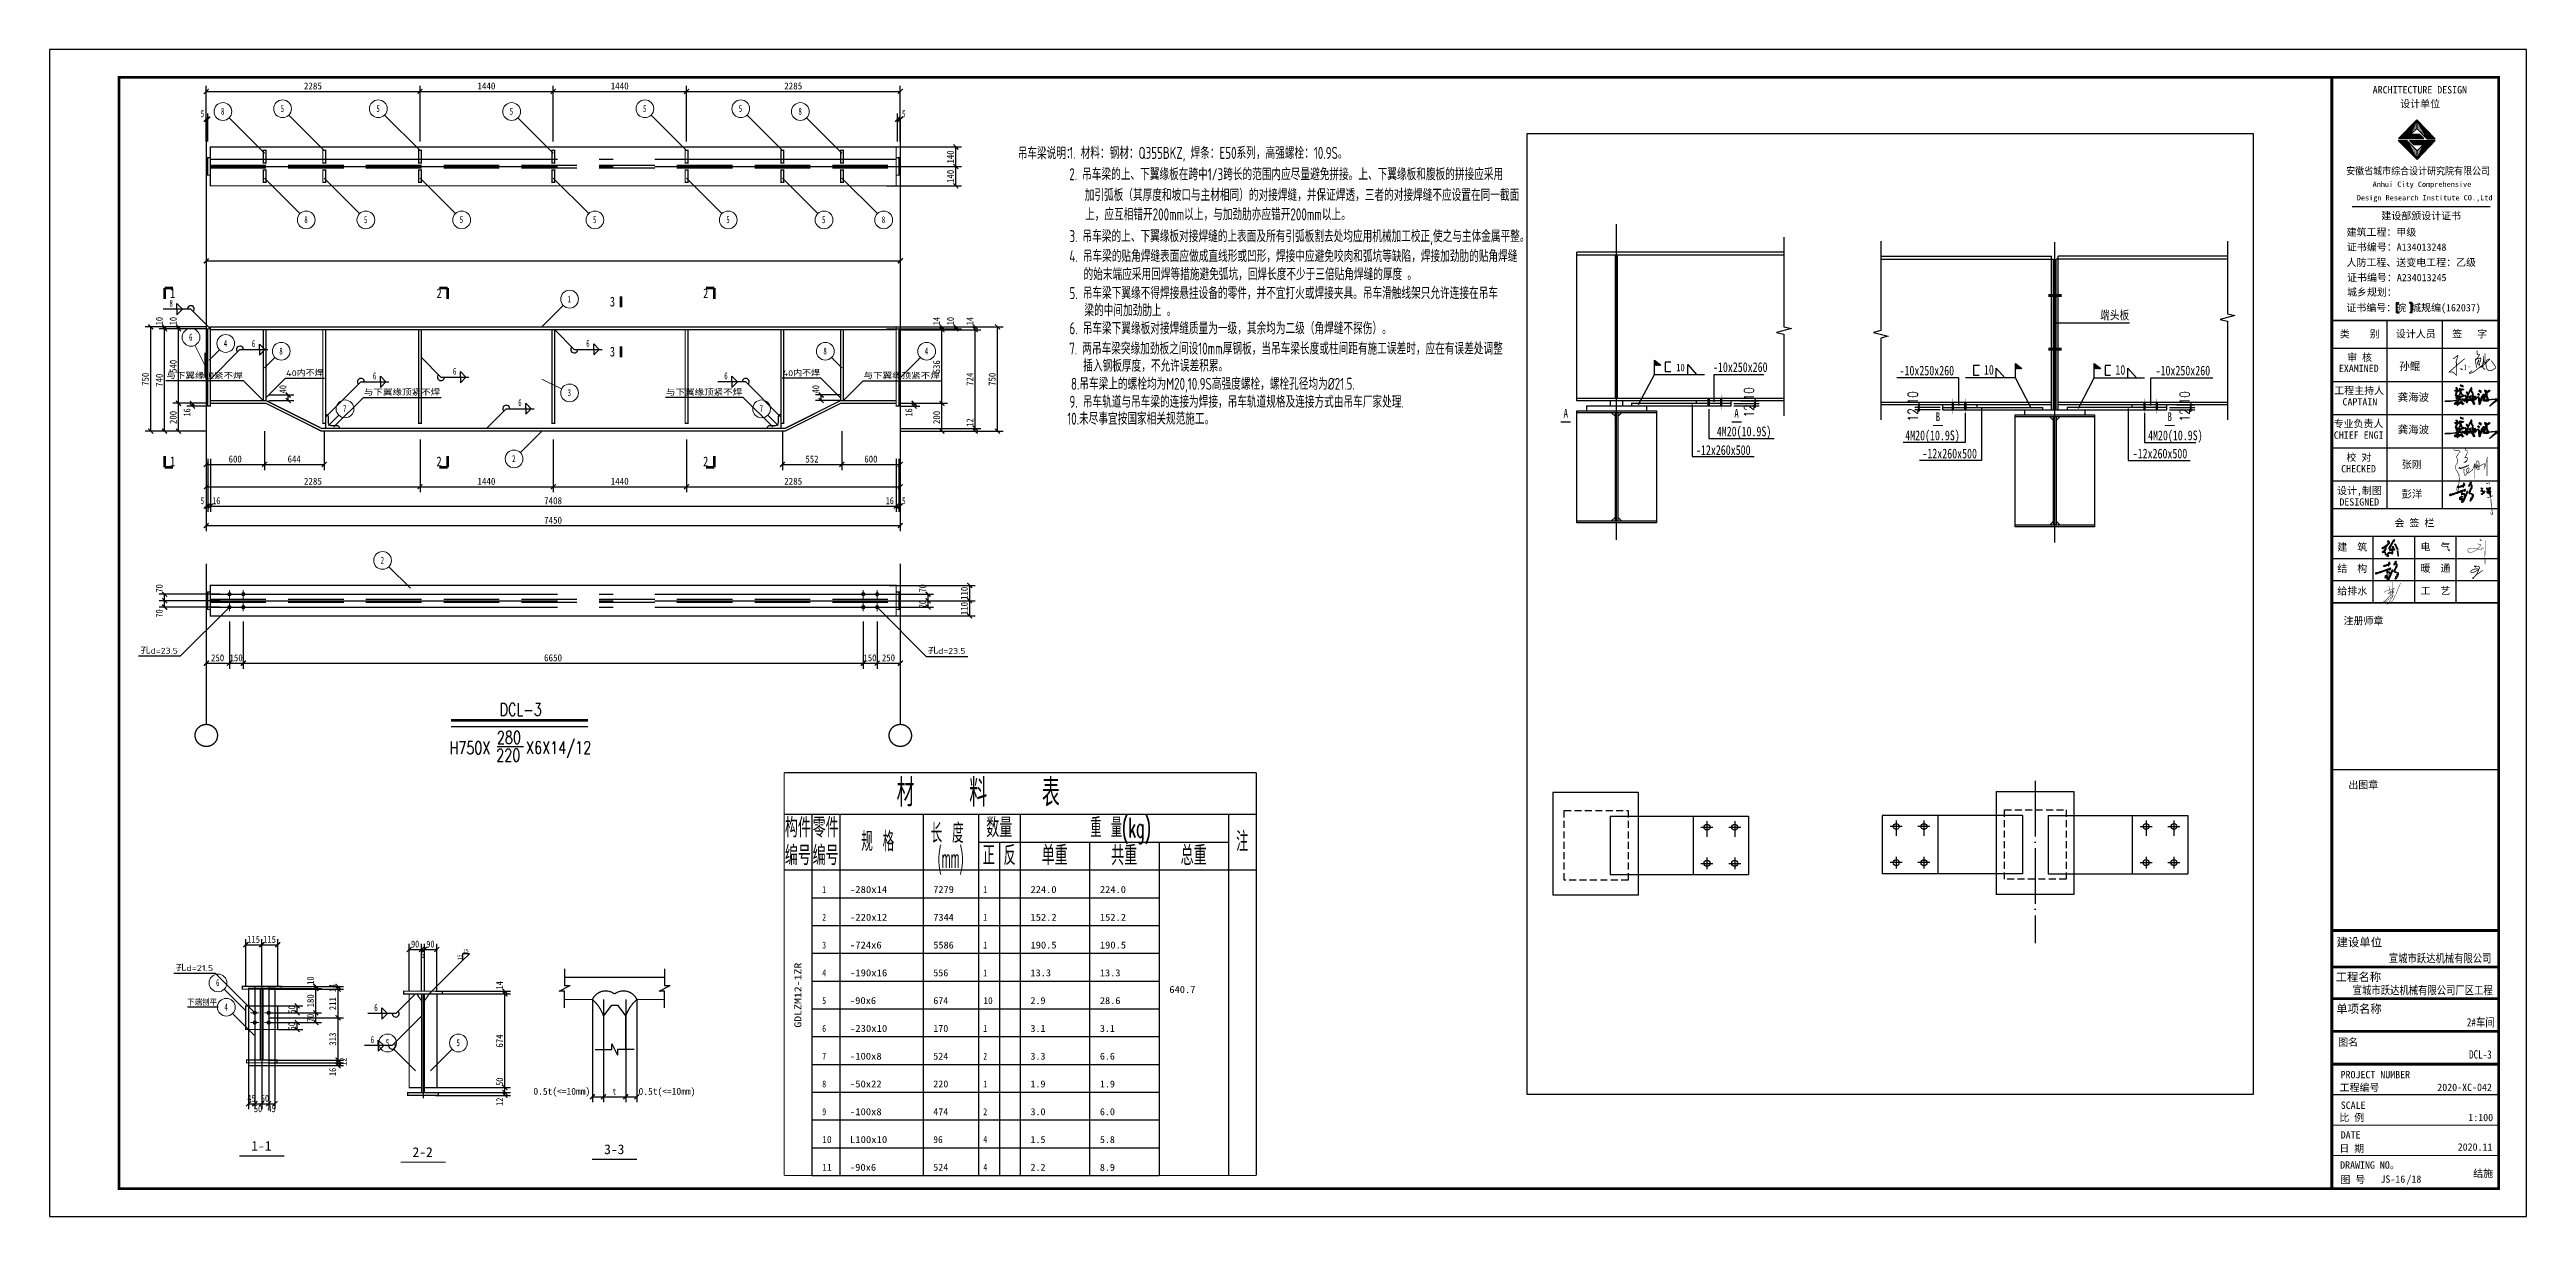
# Model space of a CAD drawing. Extents: x 69728788 to 150163257, y 20675998 to 43663798.
# Drawn here: x 75041786 to 75130986, y 20762739 to 20804739 of the extents above; entities that cross this region are included whole.
import ezdxf
from ezdxf.enums import TextEntityAlignment as Align

# ---------------------------------------------------------------- set-up
doc = ezdxf.new("R2010")
doc.units = 0
doc.header["$LTSCALE"] = 1000
doc.header["$MEASUREMENT"] = 0
for name, pattern in [('2', [16, 12.5, -1.5, 0.5, -1.5]), ('5', [5.6, 2, -0.8, 2, -0.8]), ('ACAD_ISO04W100', [30.5, 24, -3, 0.5, -3]), ('CENTER', [2, 1.25, -0.25, 0.25, -0.25]), ('DASHED2', [0.375, 0.25, -0.125]), ('DOTE', [2.42, 2, -0.2, 0.02, -0.2]), ('X', [5, 3, -2])]:
    doc.linetypes.add(name, pattern=pattern)
doc.layers.get('0').update_dxf_attribs({"linetype": 'CONTINUOUS'})
doc.layers.get('DEFPOINTS').update_dxf_attribs({"linetype": 'CONTINUOUS'})
for name, color, linetype in [('10', 7, 'CONTINUOUS'), ('320', 2, 'CONTINUOUS'), ('AXIS', 3, 'CONTINUOUS'), ('DOTE', 251, 'DOTE'), ('PUB_HATCH', 8, 'CONTINUOUS'), ('PUB_TEXT', 7, 'CONTINUOUS'), ('PUB_TITLE', 4, 'CONTINUOUS'), ('S1', 2, 'CONTINUOUS'), ('TC', 151, 'CONTINUOUS'), ('TEXT', 7, 'CONTINUOUS'), ('吊车', 6, 'CONTINUOUS'), ('图框', 253, 'CONTINUOUS'), ('字符串标注', 253, 'CONTINUOUS'), ('尺寸标注', 253, 'CONTINUOUS'), ('焊缝标注', 253, 'CONTINUOUS'), ('签名', 7, 'CONTINUOUS'), ('线线', 150, 'CONTINUOUS'), ('螺栓孔标注', 253, 'CONTINUOUS'), ('详图符号', 253, '2'), ('轴线__尺寸数字', 4, 'CONTINUOUS')]:
    doc.layers.add(name, color=color, linetype=linetype)
for name, color, linetype, lineweight in [('修改', 7, 'CONTINUOUS', 20), ('图框外框__细线', 9, 'CONTINUOUS', 18), ('编号标注', 9, 'CONTINUOUS', 18)]:
    doc.layers.add(name, color=color, linetype=linetype, lineweight=lineweight)
doc.styles.add('-黑体', font='simhei.ttf')
doc.styles.add('DIM_FONT', font='SIMPLEX.shx', dxfattribs={"width": 0.8})
doc.styles.add('HZ', font='txt', dxfattribs={"width": 0.7, "height": 5, "bigfont": 'STF:宋体'})
doc.styles.add('HZS', font='atssdeng.shx', dxfattribs={"width": 0.7, "bigfont": 'atssdchn.shx'})
doc.styles.add('PkpmHz', font='Pkpmeng', dxfattribs={"width": 0.7, "bigfont": 'hztxt'})
doc.styles.add('STYLE-黑体', font='simhei.ttf')
doc.styles.add('TSSD_Rein', font='atssdeng.shx', dxfattribs={"width": 0.7, "bigfont": 'atssdchn.shx'})
doc.styles.add('宋体', font='', dxfattribs={"width": 0.8})
doc.styles.add('黑体', font='simhei.ttf', dxfattribs={"width": 0.6, "height": 4.3})
doc.styles.get('宋体').set_extended_font_data('SimSun')
doc.dimstyles.new('AXIS-BZ-JD', dxfattribs={"dimtxt": 350, "dimasz": 0.5, "dimexe": 150, "dimexo": 100, "dimgap": 100, "dimtad": 1, "dimdec": 0, "dimlfac": 0.1, "dimzin": 0, "dimdsep": 46, "dimtxsty": 'DIM_FONT', "dimblk1": '_DIMX', "dimblk2": '_DIMX', "dimsah": 1, "dimcen": 0.09, "dimclrt": 3, "dimadec": 0, "dimazin": 0, "dimtfac": 1, "dimtdec": 0, "dimtix": 1, "dimtmove": 2, "dimatfit": 3, "dimldrblk": '_DIMX', "dimfxl": 1, "dimtolj": 1, "dimtzin": 0, "dimarcsym": 0})

msp = doc.modelspace()

# ---------------------------------------------------------------- texts
at = {"width": 0.75}
for s, height, p in [('10', 268.8, (75100521.2, 20793161.9)), ('-10x250x260', 350, (75102673.2, 20793134.3)), ('-10x250x260', 350, (75109391.2, 20793009.9)), ('10', 350, (75111626.5, 20793037.5)), ('10', 350, (75116360.8, 20793037.5)), ('-10x250x260', 350, (75118612.6, 20793009.9)), ('4M20(10.9S)', 350, (75102809.7, 20790818.5)), ('4M20(10.9S)', 350, (75109595.3, 20790677.7)), ('4M20(10.9S)', 350, (75118341.7, 20790677.7)), ('-12x260x500', 350, (75102062, 20790148.5)), ('-12x260x500', 350, (75110214.8, 20790024.1)), ('-12x260x500', 350, (75117789, 20790024.1))]:
    msp.add_text(s, height=height, dxfattribs=at).set_placement(p, align=Align.CENTER)
for s, p in [('A', (75096389.6, 20791647.5)), ('A', (75102538.7, 20791647.5)), ('B', (75109791.2, 20791523.1)), ('B', (75118138.7, 20791523.1))]:
    msp.add_text(s, height=313.6, dxfattribs=at).set_placement(p, align=Align.MIDDLE)
at = {"insert": (75126112.8, 20771882), "char_height": 1.667, "width": 29.39, "attachment_point": 1}
msp.add_mtext('宣城嘉怡纸箱包装有限公司', dxfattribs=at)
at = {"layer": '10'}
for s, width, p, p2 in [('1', 2.807999, (75046122.9, 20795791.2), (75046311.9, 20795791.2)), ('2', 1.002865, (75055719.6, 20795791.2), (75055908.6, 20795791.2)), ('2', 1.002865, (75065319.6, 20795791.2), (75065508.6, 20795791.2)), ('3', 1.002857, (75061963, 20795491.2), (75062152, 20795491.2)), ('3', 1.002857, (75061963, 20793691.2), (75062152, 20793691.2)), ('1', 2.807999, (75046122.9, 20789741.2), (75046311.9, 20789741.2)), ('2', 1.002865, (75055719.6, 20789741.2), (75055908.6, 20789741.2)), ('2', 1.002865, (75065319.6, 20789741.2), (75065508.6, 20789741.2)), ('1-1', 1.152218, (75049050, 20765103.3), (75049779, 20765103.3)), ('2-2', 0.902572, (75054857.6, 20764877.4), (75055586.6, 20764877.4)), ('3-3', 0.902572, (75061758.3, 20764982.1), (75062487.3, 20764982.1))]:
    msp.add_text(s, height=350, dxfattribs=dict(at, width=width)).set_placement(p, p2, align=Align.FIT)
at = {"layer": '10', "color": 253, "width": 1.178663}
msp.add_text('15', height=150, rotation=90, dxfattribs=at).set_placement((75056631.1, 20771963.6), (75056631.1, 20772167.6), align=Align.FIT)
at = {"layer": '10', "color": 253, "width": 1.178672}
msp.add_text('15', height=150, dxfattribs=at).set_placement((75056676.3, 20772224.8), (75056880.3, 20772224.8), align=Align.FIT)
at = {"layer": 'PUB_TEXT', "style": 'TSSD_Rein', "width": 0.8}
msp.add_text('端头板', height=350, dxfattribs=at).set_placement((75116156, 20795190.9), align=Align.MIDDLE)
at = {"layer": 'S1', "style": 'HZS', "width": 0.7}
for s, p in [('吊车梁说明：', (75076653.1, 20800793.1)), ('1. 材料：钢材：Q355BKZ, 焊条：E50系列，高强螺栓：10.9S。', (75078506.7, 20800802.7)), ('2. 吊车梁的上、下翼缘板在跨中1/3跨长的范围内应尽量避免拼接。上、下翼缘板和腹板的拼接应采用', (75078508.7, 20800035.4)), ('加引弧板（其厚度和坡口与主材相同）的对接焊缝，并保证焊透，三者的对接焊缝不应设置在同一截面', (75079065.3, 20799288.2)), ('上，应互相错开200mm以上，与加劲肋亦应错开200mm以上。', (75079077.2, 20798592.3)), ('3. 吊车梁的上、下翼缘板对接焊缝的上表面及所有引弧板割去处均应用机械加工校正,使之与主体金属平整。', (75078516.6, 20797806)), ('4. 吊车梁的贴角焊缝表面应做成直线形或凹形，焊接中应避免咬肉和弧坑等缺陷，焊接加劲肋的贴角焊缝', (75078512.7, 20797088.7)), ('5. 吊车梁下翼缘不得焊接悬挂设备的零件，并不宜打火或焊接夹具。吊车滑触线架只允许连接在吊车', (75078515.6, 20795757.7)), ('的始末端应采用回焊等措施避免弧坑，回焊长度不少于三倍贴角焊缝的厚度 。', (75079024.5, 20796436.4)), ('梁的中间加劲肋上 。', (75079053.1, 20795138.2)), ('6. 吊车梁下翼缘板对接焊缝质量为一级，其余均为二级（角焊缝不探伤）。', (75078515.7, 20794489.4)), ('7. 两吊车梁突缘加劲板之间设10mm厚钢板，当吊车梁长度或柱间距有施工误差时，应在有误差处调整', (75078508.1, 20793760.5)), ('插入钢板厚度，不允许误差积累。', (75079013.8, 20793143.6)), ('8.吊车梁上的螺栓均为M20,10.9S高强度螺栓，螺栓孔径均为%%C21.5.', (75078569.6, 20792491.5)), ('10.未尽事宜按国家相关规范施工。', (75078434.5, 20791236.9)), ('9. 吊车轨道与吊车梁的连接为焊接，吊车轨道规格及连接方式由吊车厂家处理.', (75078514.5, 20791846.1))]:
    msp.add_text(s, height=432, dxfattribs=at).set_placement(p)
at = {"layer": 'TC', "color": 7, "style": 'DIM_FONT', "width": 0.75}
for s, p in [('DCL-3', (75057993.2, 20780761.3)), ('280', (75057895.3, 20779754.2)), ('H750X', (75056188, 20779380.2)), ('220', (75057872.5, 20779114.9)), ('X6X14/12', (75058948, 20779388.9))]:
    msp.add_text(s, height=450, dxfattribs=at).set_placement(p)
at = {"layer": 'TEXT', "color": 3, "style": '-黑体', "width": 0.8}
for s, p in [('宣城市跃达机械有限公司', (75126028.4, 20771879.8)), ('宣城市跃达机械有限公司厂区工程', (75124729.1, 20770732.6)), ('2#车间', (75128840.2, 20769576.9)), ('DCL-3', (75128918.7, 20768420.7))]:
    msp.add_text(s, height=300.15, dxfattribs=at).set_placement(p)
at = {"layer": '图框', "color": 4}
for s, height, style, p in [('ARCHITECTURE DESIGN', 262.944, '黑体', (75125448.5, 20803159.3)), ('设计单位', 262.94, '黑体', (75126439.8, 20802655.7)), ('Anhui City Comprehensive ', 189.24, '黑体', (75125445.8, 20799797.5)), (' Design Research Institute CO.,Ltd', 189.24, '黑体', (75124728.5, 20799310.5)), ('建设部颁设计证书', 262.94, '黑体', (75125761, 20798624.4)), (' 建筑工程：甲级', 262.94, '黑体', (75124329.7, 20798035.2)), ('人防工程、送变电工程：乙级', 262.944, '黑体', (75124506.1, 20796945.6)), ('证书编号：A134013248', 262.944, '黑体', (75124519.9, 20797499.3)), ('城乡规划：', 262.94, '黑体', (75124522.7, 20795876.2)), ('证书编号：A234013245', 262.944, '黑体', (75124524.7, 20796401.5)), ('证书编号：皖 城规编(162037)', 262.944, '黑体', (75124501.7, 20795316)), ('孙鲲', 276.09, 'STYLE-黑体', (75126407.5, 20793202.9)), ('龚海波', 276.09, 'STYLE-黑体', (75126348.5, 20792087)), ('龚海波', 276.09, 'STYLE-黑体', (75126348.5, 20790921.7)), ('张刚', 262.94, 'STYLE-黑体', (75126497.7, 20789678.3)), ('彭洋', 276.09, 'STYLE-黑体', (75126484.2, 20788601.9)), ('注册师章', 262.94, '黑体', (75124398.6, 20784047.8)), ('出图章', 262.94, '黑体', (75124571.9, 20778141)), ('建设单位', 300, '黑体', (75124148.4, 20772457.6)), ('工程名称', 300, '黑体', (75124115.2, 20771206.1)), ('单项名称', 300, '黑体', (75124135.2, 20770060.3)), ('图名', 262.94, '黑体', (75124204.4, 20768878.2)), ('工程编号', 262.94, '黑体', (75124255.9, 20767246.9)), ('SCALE', 262.94, '黑体', (75124297.8, 20766611.3)), ('2020-XC-042', 262.944, '宋体', (75127774.2, 20767255.9)), ('比 例', 262.94, '黑体', (75124247, 20766168.4)), ('DATE', 262.94, '黑体', (75124296.4, 20765542.7)), ('1:100', 262.94, '宋体', (75128890.7, 20766169.4)), ('日 期', 262.94, '黑体', (75124247, 20765055.6)), ('2020.11', 262.94, '宋体', (75128510.1, 20765107.9)), ('DRAWING NO。', 262.944, '黑体', (75124275.6, 20764458)), ('图 号', 262.94, '黑体', (75124284.4, 20763933))]:
    msp.add_text(s, height=height, dxfattribs=dict(at, style=style)).set_placement(p)
at = {"layer": '图框', "color": 4, "style": '黑体', "width": 0.88}
msp.add_text('安徽省城市综合设计研究院有限公司', height=262.944, dxfattribs=at).set_placement((75124491.7, 20800239.5))
at = {"layer": '图框', "color": 0}
for s, height, style, p in [('类    别 ', 262.94, 'STYLE-黑体', (75124264, 20794372.4)), ('设计人员', 262.94, 'STYLE-黑体', (75126282.5, 20794372.4)), ('签   字', 262.94, 'STYLE-黑体', (75128311.6, 20794372.4)), ('审 核', 262.94, 'STYLE-黑体', (75124526.8, 20793527.7)), ('工程主持人', 262.94, 'STYLE-黑体', (75124064.1, 20792336.5)), ('EXAMINED ', 262.94, 'STYLE-黑体', (75124231.1, 20793132.8)), ('CAPTAIN', 262.94, 'STYLE-黑体', (75124361.6, 20791928.1)), ('专业负责人', 262.94, 'STYLE-黑体', (75124041.8, 20791141.3)), ('CHIEF ENGI', 262.94, 'STYLE-黑体', (75124049.5, 20790732.9)), ('校 对', 262.94, 'STYLE-黑体', (75124504.4, 20789928.6)), ('设计,制图', 262.94, 'STYLE-黑体', (75124164.1, 20788733.4)), ('CHECKED  ', 262.94, 'STYLE-黑体', (75124312.5, 20789520.2)), ('DESIGNED ', 262.94, 'STYLE-黑体', (75124250.1, 20788325)), ('会 签 栏', 262.94, 'STYLE-黑体', (75126235.6, 20787569.7)), ('建  筑', 262.94, 'STYLE-黑体', (75124174.8, 20786700.8)), ('电  气', 262.94, 'STYLE-黑体', (75127171.9, 20786709.4)), ('结  构', 262.94, 'STYLE-黑体', (75124174.8, 20785931.3)), ('给排水', 262.94, 'STYLE-黑体', (75124174.8, 20785118.5)), ('工  艺', 262.94, 'STYLE-黑体', (75127171.9, 20785127.2)), ('暖  通', 262.94, 'STYLE-黑体', (75127171.9, 20785940)), ('PROJECT NUMBER', 262.944, '黑体', (75124291.3, 20767711.7))]:
    msp.add_text(s, height=height, dxfattribs=dict(at, style=style)).set_placement(p)
at = {"layer": '图框', "color": 3, "style": '宋体'}
for s, p in [('JS-16', (75125726.6, 20763951.3)), ('/18', (75126664.3, 20763951.3)), ('结施', (75129067.9, 20764155.5))]:
    msp.add_text(s, height=262.94, dxfattribs=at).set_placement(p)
at = {"layer": '尺寸标注'}
for s, width, p, p2 in [('2285', 0.91, (75050946.8, 20803303.3), (75051594.3, 20803303.3)), ('1440', 0.962001, (75057195.1, 20803303.3), (75057842.6, 20803303.3)), ('1440', 0.962001, (75061995.1, 20803303.3), (75062642.6, 20803303.3)), ('2285', 0.910005, (75068243.4, 20803303.3), (75068890.9, 20803303.3)), ('5', 0.909999, (75047229.7, 20802303.3), (75047352.2, 20802303.3)), ('5', 0.910005, (75072485.5, 20802303.3), (75072608, 20802303.3)), ('600', 0.91, (75048235.9, 20789875.7), (75048708.4, 20789875.7)), ('644', 0.893454, (75050359.3, 20789875.7), (75050831.8, 20789875.7)), ('552', 0.910007, (75069005.9, 20789875.7), (75069478.4, 20789875.7)), ('600', 0.910001, (75071129.3, 20789875.7), (75071601.8, 20789875.7)), ('2285', 0.91, (75050946.8, 20789075.7), (75051594.3, 20789075.7)), ('1440', 0.962001, (75057195.1, 20789075.7), (75057842.6, 20789075.7)), ('1440', 0.962001, (75061995.1, 20789075.7), (75062642.6, 20789075.7)), ('2285', 0.910005, (75068243.4, 20789075.7), (75068890.9, 20789075.7)), ('5', 0.909999, (75047229.7, 20788375.7), (75047352.2, 20788375.7)), ('16', 1.066896, (75047642.2, 20788375.7), (75047939.7, 20788375.7)), ('7408', 0.910001, (75059595.1, 20788375.7), (75060242.6, 20788375.7)), ('16', 1.066899, (75071898, 20788375.7), (75072195.5, 20788375.7)), ('5', 0.910005, (75072485.5, 20788375.7), (75072608, 20788375.7)), ('7450', 0.910001, (75059595.1, 20787675.7), (75060242.6, 20787675.7)), ('250', 0.91, (75047602.6, 20782722.3), (75048075.1, 20782722.3)), ('150', 0.982801, (75048269.3, 20782722.3), (75048741.8, 20782722.3)), ('6650', 0.910001, (75059595.1, 20782722.3), (75060242.6, 20782722.3)), ('150', 0.982795, (75071095.9, 20782722.3), (75071568.4, 20782722.3)), ('250', 0.910007, (75071762.6, 20782722.3), (75072235.1, 20782722.3)), ('115', 1.068259, (75048895.5, 20772587.8), (75049368, 20772587.8)), ('115', 1.068259, (75049470.5, 20772587.8), (75049943, 20772587.8)), ('90', 0.910002, (75054803.1, 20772417.8), (75055100.6, 20772417.8)), ('6', 0.980005, (75055165.6, 20772042.8), (75055288.1, 20772042.8)), ('90', 0.910002, (75055353.1, 20772417.8), (75055650.6, 20772417.8)), ('45', 0.909997, (75048908, 20766867.8), (75049205.5, 20766867.8)), ('50', 0.909997, (75049145.5, 20766492.8), (75049443, 20766492.8)), ('50', 0.909997, (75049395.5, 20766867.8), (75049693, 20766867.8)), ('45', 0.909997, (75049633, 20766492.8), (75049930.5, 20766492.8)), ('0.5t(<=10mm)', 0.963529, (75059210.1, 20767116.6), (75061257.6, 20767116.6)), ('t', 1.592498, (75062066.3, 20767116.6), (75062188.8, 20767116.6)), ('0.5t(<=10mm)', 0.963529, (75062997.6, 20767116.6), (75065045.1, 20767116.6))]:
    msp.add_text(s, height=250, dxfattribs=dict(at, width=width)).set_placement(p, p2, align=Align.FIT)
for s, width, p, p2 in [('140', 0.982801, (75074354.3, 20800638.3), (75074354.3, 20801110.8)), ('140', 0.982801, (75074354.3, 20799938.3), (75074354.3, 20800410.8)), ('10', 1.031335, (75045860.9, 20794817), (75045860.9, 20795114.5)), ('10', 1.031335, (75046360.9, 20794817), (75046360.9, 20795114.5)), ('14', 0.998067, (75073854.3, 20794817), (75073854.3, 20795114.5)), ('10', 1.031335, (75074354.3, 20794817), (75074354.3, 20795114.5)), ('14', 0.998067, (75075054.3, 20794817), (75075054.3, 20795114.5)), ('540', 0.909995, (75046360.9, 20793100.7), (75046360.9, 20793573.2)), ('536', 0.927171, (75073854.3, 20793085.7), (75073854.3, 20793558.2)), ('750', 0.910001, (75045360.9, 20792635.7), (75045360.9, 20793108.2)), ('740', 0.909995, (75045860.9, 20792600.7), (75045860.9, 20793073.2)), ('40', 0.910002, (75050310.9, 20792367), (75050310.9, 20792664.5)), ('40', 0.910002, (75069504.3, 20792367), (75069504.3, 20792664.5)), ('724', 0.893456, (75075054.3, 20792635.7), (75075054.3, 20793108.2)), ('750', 0.910001, (75075854.3, 20792635.7), (75075854.3, 20793108.2)), ('200', 0.910001, (75046360.9, 20791260.7), (75046360.9, 20791733.2)), ('16', 1.066899, (75046860.9, 20791529.5), (75046860.9, 20791827)), ('16', 1.066899, (75072854.3, 20791529.5), (75072854.3, 20791827)), ('200', 0.910001, (75073854.3, 20791260.7), (75073854.3, 20791733.2)), ('12', 1.031335, (75075054.3, 20791167), (75075054.3, 20791464.5)), ('70', 0.910002, (75045860.9, 20785196.9), (75045860.9, 20785494.4)), ('70', 0.910002, (75073354.3, 20785196.9), (75073354.3, 20785494.4)), ('110', 1.068269, (75074854.3, 20784932.3), (75074854.3, 20785404.8)), ('70', 0.910002, (75045860.9, 20784292.7), (75045860.9, 20784590.2)), ('70', 0.909993, (75073354.3, 20784628.1), (75073354.3, 20784925.6)), ('110', 1.068269, (75074854.3, 20784382.3), (75074854.3, 20784854.8)), ('10', 1.03133, (75051308, 20771079.1), (75051308, 20771376.6)), ('14', 0.998061, (75058115.6, 20770909.1), (75058115.6, 20771206.6)), ('50', 0.909997, (75050633, 20770035.3), (75050633, 20770332.8)), ('180', 0.982801, (75051308, 20770262.8), (75051308, 20770735.3)), ('211', 1.198534, (75052108, 20770160.3), (75052108, 20770632.8)), ('14', 0.998061, (75052108, 20770810.3), (75052108, 20771107.8)), ('50', 0.909997, (75050633, 20769435.3), (75050633, 20769732.8)), ('70', 0.909997, (75051308, 20769735.3), (75051308, 20770032.8)), ('313', 0.982798, (75052108, 20768885.3), (75052108, 20769357.8)), ('12', 1.03133, (75052483, 20768160.3), (75052483, 20768457.8)), ('674', 0.893456, (75058115.6, 20768817.8), (75058115.6, 20769290.3)), ('16', 1.066893, (75052108, 20767791.6), (75052108, 20768089.1)), ('50', 0.909997, (75058115.6, 20767439.1), (75058115.6, 20767736.6)), ('12', 1.03133, (75058115.6, 20766721.6), (75058115.6, 20767019.1))]:
    msp.add_text(s, height=250, rotation=90, dxfattribs=dict(at, width=width)).set_placement(p, p2, align=Align.FIT)
at = {"layer": '焊缝标注'}
for s, width, p, p2 in [('8', 0.910005, (75046104.7, 20795483.7), (75046227.2, 20795483.7)), ('6', 0.979999, (75049072, 20794030.9), (75049194.5, 20794030.9)), ('6', 0.980005, (75061112.7, 20794036.6), (75061235.2, 20794036.6)), ('6', 0.979993, (75053430.9, 20792868), (75053553.4, 20792868)), ('6', 0.979993, (75056312.7, 20793036.6), (75056435.2, 20793036.6)), ('6', 0.980029, (75066086.3, 20792870), (75066208.8, 20792870)), ('6', 0.980005, (75058665, 20791902.5), (75058787.5, 20791902.5)), ('6', 0.980005, (75053482, 20770132.1), (75053604.5, 20770132.1)), ('6', 0.980005, (75053352.8, 20768979.3), (75053475.3, 20768979.3))]:
    msp.add_text(s, height=250, dxfattribs=dict(at, width=width)).set_placement(p, p2, align=Align.FIT)
at = {"layer": '焊缝标注', "style": 'PkpmHz'}
for s, width, p, p2 in [('与下翼缘顶紧不焊', 1.651673, (75045991.3, 20792882.8), (75048738.8, 20792882.8)), ('40内不焊', 1.438805, (75050305.5, 20792982.8), (75051653, 20792982.8)), ('40内不焊', 1.438805, (75068184.7, 20792982.8), (75069532.2, 20792982.8)), ('与下翼缘顶紧不焊', 1.651674, (75071098.9, 20792882.8), (75073846.4, 20792882.8)), ('与下翼缘顶紧不焊', 1.651673, (75053105.8, 20792286.4), (75055853.3, 20792286.4)), ('与下翼缘顶紧不焊', 1.651673, (75063984.4, 20792286.4), (75066731.9, 20792286.4)), ('孔d=23.5', 1.235803, (75045060.5, 20782994.7), (75046408, 20782994.7)), ('孔d=23.5', 1.235803, (75073421.3, 20782986.3), (75074768.8, 20782986.3)), ('孔d=21.5', 1.235802, (75046333, 20771573.7), (75047680.5, 20771573.7)), ('下端刨平', 1.311737, (75046742, 20770333.8), (75047820, 20770333.8))]:
    msp.add_text(s, height=210, dxfattribs=dict(at, width=width)).set_placement(p, p2, align=Align.FIT)
at = {"layer": '编号标注'}
for s, width, p, p2 in [('8', 0.909999, (75047960.9, 20802390.8), (75048083.4, 20802390.8)), ('5', 0.910005, (75050107.6, 20802490.8), (75050230.1, 20802490.8)), ('5', 0.910005, (75053557.6, 20802490.8), (75053680.1, 20802490.8)), ('5', 0.910005, (75058357.6, 20802390.8), (75058480.1, 20802390.8)), ('5', 0.910005, (75063157.6, 20802490.8), (75063280.1, 20802490.8)), ('5', 0.910027, (75066607.6, 20802490.8), (75066730.1, 20802490.8)), ('8', 0.910005, (75068754.3, 20802390.8), (75068876.8, 20802390.8)), ('8', 0.909993, (75050960.9, 20798490.8), (75051083.4, 20798490.8)), ('5', 0.910005, (75053107.6, 20798490.8), (75053230.1, 20798490.8)), ('5', 0.910005, (75056557.6, 20798490.8), (75056680.1, 20798490.8)), ('5', 0.910005, (75061357.6, 20798490.8), (75061480.1, 20798490.8)), ('5', 0.910027, (75066157.6, 20798490.8), (75066280.1, 20798490.8)), ('5', 0.910027, (75069607.6, 20798490.8), (75069730.1, 20798490.8)), ('8', 0.910005, (75071754.3, 20798490.8), (75071876.8, 20798490.8)), ('1', 2.548013, (75060444.3, 20795638.2), (75060566.8, 20795638.2)), ('6', 0.979999, (75046810.9, 20794263.2), (75046933.4, 20794263.2)), ('4', 0.849332, (75048060.9, 20794043.2), (75048183.4, 20794043.2)), ('8', 0.909999, (75050060.9, 20793763.2), (75050183.4, 20793763.2)), ('8', 0.910005, (75069654.3, 20793763.2), (75069776.8, 20793763.2)), ('4', 0.849338, (75073304.3, 20793763.2), (75073426.8, 20793763.2)), ('7', 0.910005, (75052357.6, 20791688.2), (75052480.1, 20791688.2)), ('3', 0.910005, (75060444.3, 20792263.2), (75060566.8, 20792263.2)), ('7', 0.910027, (75067357.6, 20791688.2), (75067480.1, 20791688.2)), ('2', 0.910005, (75058444.3, 20789888.2), (75058566.8, 20789888.2)), ('2', 0.909993, (75053710.9, 20786234.8), (75053833.4, 20786234.8)), ('6', 0.979993, (75047783, 20771025.3), (75047905.5, 20771025.3)), ('4', 0.849327, (75048083, 20770150.3), (75048205.5, 20770150.3)), ('5', 0.910005, (75053890.6, 20768865.3), (75054013.1, 20768865.3)), ('5', 0.910005, (75056440.6, 20768865.3), (75056563.1, 20768865.3))]:
    msp.add_text(s, height=250, dxfattribs=dict(at, width=width)).set_placement(p, p2, align=Align.FIT)
at = {"layer": '轴线__尺寸数字', "style": 'HZ'}
for s, height, width, p, p2 in [('材   料   表', 1000, 0.688477, (75072292.4, 20777492.6), (75078167.4, 20777492.6)), ('构件', 700, 0.470843, (75068267.4, 20776383.6), (75069204.9, 20776383.6)), ('零件', 700, 0.470843, (75069267.4, 20776383.6), (75070204.9, 20776383.6)), ('规 格', 700, 0.477121, (75071017.4, 20775883.6), (75072204.9, 20775883.6)), ('长 度', 700, 0.477121, (75073517.4, 20776183.6), (75074704.9, 20776183.6)), ('数量', 700, 0.470843, (75075517.4, 20776383.6), (75076454.9, 20776383.6)), ('重 量(kg)', 700, 0.488281, (75079267.4, 20776383.6), (75081454.9, 20776383.6)), ('注', 700, 0.439453, (75084517.4, 20775883.6), (75084954.9, 20775883.6)), ('编号', 700, 0.470843, (75068267.4, 20775383.6), (75069204.9, 20775383.6)), ('编号', 700, 0.470843, (75069267.4, 20775383.6), (75070204.9, 20775383.6)), ('(mm)', 700, 0.470843, (75073767.4, 20775283.6), (75074704.9, 20775283.6)), ('正', 700, 0.439453, (75075392.4, 20775383.6), (75075829.9, 20775383.6)), ('反', 700, 0.439453, (75076142.4, 20775383.6), (75076579.9, 20775383.6)), ('单重', 700, 0.470843, (75077517.4, 20775383.6), (75078454.9, 20775383.6)), ('共重', 700, 0.470843, (75080017.4, 20775383.6), (75080954.9, 20775383.6)), ('总重', 700, 0.470843, (75082517.4, 20775383.6), (75083454.9, 20775383.6))]:
    msp.add_text(s, height=height, dxfattribs=dict(at, width=width)).set_placement(p, p2, align=Align.FIT)
at = {"layer": '轴线__尺寸数字'}
for s, width, p, p2 in [('1', 2.911924, (75069612.4, 20774382.6), (75069752.4, 20774382.6)), ('-280x14', 1.039997, (75070612.4, 20774382.6), (75071952.4, 20774382.6)), ('7279', 1.054241, (75073612.4, 20774382.6), (75074352.4, 20774382.6)), ('1', 2.911924, (75075412.4, 20774382.6), (75075552.4, 20774382.6)), ('224.0', 1.163805, (75077112.4, 20774382.6), (75078052.4, 20774382.6)), ('224.0', 1.163805, (75079612.4, 20774382.6), (75080552.4, 20774382.6)), ('2', 1.039973, (75069612.4, 20773382.6), (75069752.4, 20773382.6)), ('-220x12', 1.047817, (75070612.4, 20773382.6), (75071952.4, 20773382.6)), ('7344', 1.026128, (75073612.4, 20773382.6), (75074352.4, 20773382.6)), ('1', 2.911924, (75075412.4, 20773382.6), (75075552.4, 20773382.6)), ('152.2', 1.221995, (75077112.4, 20773382.6), (75078052.4, 20773382.6)), ('152.2', 1.221995, (75079612.4, 20773382.6), (75080552.4, 20773382.6)), ('3', 1.039973, (75069612.4, 20772382.6), (75069752.4, 20772382.6)), ('-724x6', 1.022066, (75070612.4, 20772382.6), (75071752.4, 20772382.6)), ('5586', 1.054241, (75073612.4, 20772382.6), (75074352.4, 20772382.6)), ('1', 2.911924, (75075412.4, 20772382.6), (75075552.4, 20772382.6)), ('190.5', 1.221995, (75077112.4, 20772382.6), (75078052.4, 20772382.6)), ('190.5', 1.221995, (75079612.4, 20772382.6), (75080552.4, 20772382.6)), ('4', 0.970641, (75069612.4, 20771382.6), (75069752.4, 20771382.6)), ('-190x16', 1.088747, (75070612.4, 20771382.6), (75071952.4, 20771382.6)), ('556', 1.059615, (75073612.4, 20771382.6), (75074152.4, 20771382.6)), ('1', 2.911924, (75075412.4, 20771382.6), (75075552.4, 20771382.6)), ('13.3', 1.28266, (75077112.4, 20771382.6), (75077852.4, 20771382.6)), ('13.3', 1.28266, (75079612.4, 20771382.6), (75080352.4, 20771382.6)), ('5', 1.039973, (75069612.4, 20770382.6), (75069752.4, 20770382.6)), ('-90x6', 1.018329, (75070612.4, 20770382.6), (75071552.4, 20770382.6)), ('674', 1.021084, (75073612.4, 20770382.6), (75074152.4, 20770382.6)), ('10', 1.178654, (75075412.4, 20770382.6), (75075752.4, 20770382.6)), ('2.9', 1.306038, (75077112.4, 20770382.6), (75077652.4, 20770382.6)), ('28.6', 1.221581, (75079612.4, 20770382.6), (75080352.4, 20770382.6)), ('640.7', 1.163805, (75082112.4, 20770782.6), (75083052.4, 20770782.6)), ('6', 1.119971, (75069612.4, 20769382.6), (75069752.4, 20769382.6)), ('-230x10', 1.047817, (75070612.4, 20769382.6), (75071952.4, 20769382.6)), ('170', 1.123192, (75073612.4, 20769382.6), (75074152.4, 20769382.6)), ('1', 2.911924, (75075412.4, 20769382.6), (75075552.4, 20769382.6)), ('3.1', 1.604561, (75077112.4, 20769382.6), (75077652.4, 20769382.6)), ('3.1', 1.604561, (75079612.4, 20769382.6), (75080152.4, 20769382.6)), ('7', 1.039973, (75069612.4, 20768382.6), (75069752.4, 20768382.6)), ('-100x8', 1.0492, (75070612.4, 20768382.6), (75071752.4, 20768382.6)), ('524', 1.021084, (75073612.4, 20768382.6), (75074152.4, 20768382.6)), ('2', 1.039973, (75075412.4, 20768382.6), (75075552.4, 20768382.6)), ('3.3', 1.276355, (75077112.4, 20768382.6), (75077652.4, 20768382.6)), ('6.6', 1.306038, (75079612.4, 20768382.6), (75080152.4, 20768382.6)), ('8', 1.039973, (75069612.4, 20767382.6), (75069752.4, 20767382.6)), ('-50x22', 1.01333, (75070612.4, 20767382.6), (75071752.4, 20767382.6)), ('220', 1.039993, (75073612.4, 20767382.6), (75074152.4, 20767382.6)), ('1', 2.911924, (75075412.4, 20767382.6), (75075552.4, 20767382.6)), ('1.9', 1.43999, (75077112.4, 20767382.6), (75077652.4, 20767382.6)), ('1.9', 1.43999, (75079612.4, 20767382.6), (75080152.4, 20767382.6)), ('9', 1.119971, (75069612.4, 20766382.6), (75069752.4, 20766382.6)), ('-100x8', 1.0492, (75070612.4, 20766382.6), (75071752.4, 20766382.6)), ('474', 1.021084, (75073612.4, 20766382.6), (75074152.4, 20766382.6)), ('2', 1.039973, (75075412.4, 20766382.6), (75075552.4, 20766382.6)), ('3.0', 1.276355, (75077112.4, 20766382.6), (75077652.4, 20766382.6)), ('6.0', 1.276355, (75079612.4, 20766382.6), (75080152.4, 20766382.6)), ('10', 1.178654, (75069612.4, 20765382.6), (75069952.4, 20765382.6)), ('L100x10', 1.16133, (75070612.4, 20765382.6), (75071952.4, 20765382.6)), ('96', 1.071504, (75073612.4, 20765382.6), (75073952.4, 20765382.6)), ('4', 0.970641, (75075412.4, 20765382.6), (75075552.4, 20765382.6)), ('1.5', 1.40399, (75077112.4, 20765382.6), (75077652.4, 20765382.6)), ('5.8', 1.276355, (75079612.4, 20765382.6), (75080152.4, 20765382.6)), ('11', 1.683791, (75069612.4, 20764382.6), (75069952.4, 20764382.6)), ('-90x6', 1.018329, (75070612.4, 20764382.6), (75071552.4, 20764382.6)), ('524', 1.021084, (75073612.4, 20764382.6), (75074152.4, 20764382.6)), ('4', 0.970641, (75075412.4, 20764382.6), (75075552.4, 20764382.6)), ('2.2', 1.276355, (75077112.4, 20764382.6), (75077652.4, 20764382.6)), ('8.9', 1.306038, (75079612.4, 20764382.6), (75080152.4, 20764382.6))]:
    msp.add_text(s, height=250, dxfattribs=dict(at, width=width)).set_placement(p, p2, align=Align.FIT)
at = {"layer": '轴线__尺寸数字', "width": 1.131907}
msp.add_text('GDLZM12-1ZR', height=250, rotation=90, dxfattribs=at).set_placement((75068859.9, 20769532.6), (75068859.9, 20771872.6), align=Align.FIT)

# ---------------------------------------------------------------- blocks, each defined once
blk = doc.blocks.new('新块HGJHJFKJFJKFHK')
h = blk.add_hatch(color=256)
h.paths.add_polyline_path([(352610, 136817), (352657, 136833), (352738, 136863), (352779, 136881), (352829, 136894), (352858, 136909), (352893, 136921), (352914, 136929), (352952, 136942), (352970, 136950), (352980, 136952), (352982, 136941), (352977, 136930), (352987, 136927), (352992, 136929), (353008, 136940), (353017, 136952), (353026, 136969), (353018, 136984), (353000, 136981), (352957, 136966), (352879, 136940), (352783, 136904), (352723, 136881), (352635, 136849), (352584, 136830), (352577, 136832), (352552, 136818), (352535, 136814), (352531, 136811), (352511, 136811), (352509, 136820), (352505, 136826), (352495, 136823), (352489, 136817), (352472, 136804), (352469, 136795), (352472, 136784), (352481, 136778), (352505, 136778), (352568, 136799)])
h.paths.add_polyline_path([(352954, 137112), (352963, 137116), (352975, 137119), (352983, 137125), (352990, 137129), (352992, 137135), (352997, 137141), (352998, 137153), (352991, 137163), (352983, 137160), (352976, 137152), (352969, 137147), (352965, 137156), (352968, 137161), (352972, 137168), (352977, 137177), (352980, 137185), (352980, 137192), (352978, 137198), (352966, 137199), (352958, 137198), (352955, 137194), (352953, 137187), (352950, 137180), (352949, 137169), (352947, 137160), (352944, 137146), (352942, 137136), (352936, 137128), (352928, 137125), (352915, 137117), (352886, 137104), (352861, 137095), (352845, 137088), (352829, 137081), (352803, 137076), (352774, 137074), (352762, 137069), (352764, 137057), (352782, 137055), (352819, 137061), (352848, 137071), (352877, 137079), (352895, 137089), (352913, 137096), (352922, 137100), (352926, 137096), (352925, 137087), (352927, 137075), (352932, 137067), (352938, 137065), (352946, 137069), (352949, 137076), (352949, 137090), (352950, 137103)])
h.paths.add_polyline_path([(352904, 136836), (352903, 136849), (352903, 136866), (352910, 136877), (352923, 136890), (352921, 136900), (352905, 136902), (352894, 136893), (352887, 136874), (352882, 136857), (352884, 136832), (352882, 136819), (352880, 136808), (352887, 136803), (352897, 136803), (352909, 136812), (352917, 136822), (352933, 136826), (352954, 136826), (352962, 136824), (352971, 136819), (352975, 136807), (352972, 136794), (352975, 136782), (352982, 136781), (352990, 136786), (352994, 136808), (352989, 136831), (352974, 136840), (352948, 136839), (352917, 136838)], flags=17)
h.paths.add_polyline_path([(352893, 136727), (352903, 136730), (352926, 136733), (352926, 136744), (352917, 136747), (352899, 136748), (352891, 136744), (352877, 136738), (352866, 136735), (352863, 136725), (352867, 136712), (352873, 136706), (352882, 136706), (352885, 136714)], flags=17)
h.paths.add_polyline_path([(352848, 136663), (352854, 136680), (352854, 136703), (352851, 136719), (352839, 136723), (352832, 136716), (352829, 136697), (352824, 136675), (352824, 136653), (352832, 136632), (352837, 136626), (352855, 136627), (352867, 136632), (352877, 136646), (352887, 136653), (352895, 136659), (352903, 136666), (352914, 136656), (352912, 136633), (352906, 136617), (352905, 136590), (352899, 136565), (352895, 136548), (352900, 136535), (352913, 136534), (352927, 136546), (352951, 136575), (352976, 136632), (353009, 136704), (353056, 136811), (353084, 136893), (353089, 136939), (353067, 136875), (353031, 136798), (353005, 136749), (352972, 136667), (352954, 136638), (352932, 136593), (352919, 136571), (352920, 136591), (352925, 136621), (352931, 136641), (352929, 136658), (352921, 136675), (352910, 136682), (352899, 136680), (352881, 136668), (352873, 136656), (352861, 136642), (352849, 136645)])
for points in [[(353177, 136861), (353168, 136876), (353173, 136895), (353183, 136922), (353196, 136956), (353214, 136981), (353241, 137043), (353245, 137067), (353245, 137087), (353244, 137109), (353236, 137130), (353217, 137147), (353214, 137158), (353212, 137180), (353210, 137196), (353212, 137209), (353217, 137234), (353210, 137236), (353197, 137234), (353182, 137204), (353168, 137188), (353157, 137165), (353149, 137131), (353140, 137108), (353140, 137096), (353147, 137088), (353149, 137098), (353159, 137125), (353166, 137143), (353176, 137162), (353182, 137165), (353189, 137160), (353203, 137136), (353211, 137123), (353226, 137111), (353229, 137086), (353223, 137071), (353217, 137024), (353186, 136972), (353167, 136933), (353145, 136892), (353149, 136856), (353154, 136847), (353165, 136833), (353213, 136824), (353242, 136823), (353256, 136813), (353262, 136797), (353259, 136758), (353251, 136734), (353243, 136718), (353231, 136702), (353210, 136661), (353205, 136629), (353182, 136610), (353185, 136595), (353192, 136585), (353199, 136585), (353207, 136600), (353225, 136637), (353242, 136664), (353264, 136699), (353278, 136722), (353285, 136759), (353285, 136794), (353268, 136825), (353253, 136834), (353224, 136842), (353208, 136844), (353187, 136854)], [(353885, 136782), (353882, 136832), (353878, 136869), (353882, 136898), (353880, 136901), (353857, 136893), (353860, 136870), (353858, 136840), (353861, 136809), (353862, 136799), (353868, 136787), (353874, 136765), (353881, 136761), (353885, 136768)]]:
    blk.add_hatch(color=256).paths.add_polyline_path(points)
h = blk.add_hatch(color=256)
h.paths.add_polyline_path([(353601, 137021), (353576, 137035), (353554, 137034), (353546, 137026), (353554, 137015), (353567, 137009), (353589, 137000), (353606, 137007)])
h.paths.add_polyline_path([(353606, 136945), (353583, 136948), (353559, 136948), (353547, 136939), (353548, 136930), (353561, 136928), (353580, 136932), (353593, 136931), (353608, 136923), (353621, 136920), (353626, 136917), (353631, 136927), (353628, 136938)])
h.paths.add_polyline_path([(353651, 136866), (353670, 136903), (353686, 136919), (353687, 136929), (353677, 136929), (353658, 136913), (353635, 136897), (353620, 136872), (353596, 136851), (353574, 136837), (353569, 136815), (353583, 136807), (353591, 136811), (353605, 136826), (353634, 136851)])
h.paths.add_polyline_path([(353812, 137194), (353822, 137201), (353842, 137201), (353846, 137193), (353846, 137177), (353842, 137155), (353844, 137150), (353851, 137161), (353867, 137182), (353867, 137194), (353865, 137208), (353851, 137214), (353828, 137214), (353818, 137214), (353797, 137209), (353788, 137205), (353763, 137200), (353754, 137199), (353736, 137202), (353732, 137198), (353731, 137174), (353739, 137171), (353756, 137173), (353775, 137177), (353792, 137186)])
h.paths.add_polyline_path([(353803, 136935), (353818, 136945), (353824, 136949), (353847, 136972), (353854, 136984), (353880, 137009), (353881, 137023), (353876, 137038), (353850, 137038), (353841, 137037), (353836, 137033), (353825, 137029), (353811, 137022), (353799, 137018), (353777, 137013), (353762, 137013), (353757, 137017), (353756, 137029), (353752, 137032), (353743, 137032), (353738, 137017), (353744, 137003), (353755, 136998), (353767, 136995), (353779, 136995), (353799, 136998), (353814, 137004), (353839, 137010), (353850, 137015), (353853, 137009), (353842, 136997), (353823, 136983), (353811, 136966), (353794, 136946), (353766, 136923), (353754, 136901), (353752, 136887), (353761, 136872), (353794, 136874), (353811, 136885), (353823, 136889), (353832, 136893), (353831, 136883), (353816, 136863), (353799, 136837), (353805, 136833), (353814, 136841), (353819, 136853), (353830, 136867), (353841, 136882), (353849, 136892), (353856, 136897), (353858, 136892), (353874, 136899), (353879, 136907), (353886, 136914), (353886, 136925), (353870, 136928), (353859, 136925), (353843, 136923), (353818, 136909), (353795, 136899), (353779, 136892), (353768, 136892), (353771, 136905), (353780, 136912), (353788, 136923)])
h = blk.add_hatch(color=256)
h.paths.add_polyline_path([(353870, 136894), (353874, 136898), (353874, 136899), (353858, 136892), (353860, 136886)])
h.paths.add_polyline_path([(353900, 136737), (353912, 136741), (353924, 136745), (353947, 136752), (353959, 136754), (353964, 136762), (353963, 136768), (353956, 136772), (353945, 136772), (353936, 136769), (353929, 136768), (353919, 136766), (353913, 136763), (353906, 136760), (353895, 136752), (353887, 136749), (353886, 136754), (353885, 136768), (353875, 136791), (353873, 136788), (353874, 136759), (353860, 136743), (353827, 136729), (353785, 136717), (353746, 136691), (353759, 136691), (353787, 136688), (353813, 136700), (353829, 136708), (353858, 136716), (353875, 136719), (353880, 136702), (353883, 136693), (353885, 136666), (353880, 136621), (353889, 136553), (353896, 136480), (353903, 136402), (353913, 136340), (353928, 136216), (353930, 136208), (353929, 136190), (353932, 136165), (353933, 136152), (353933, 136137), (353927, 136136), (353922, 136139), (353889, 136172), (353881, 136184), (353878, 136195), (353876, 136201), (353865, 136202), (353864, 136197), (353871, 136178), (353880, 136157), (353904, 136130), (353906, 136125), (353911, 136116), (353924, 136111), (353935, 136108), (353940, 136108), (353944, 136113), (353946, 136119), (353951, 136132), (353951, 136158), (353950, 136198), (353942, 136258), (353936, 136314), (353929, 136364), (353920, 136408), (353920, 136470), (353916, 136513), (353911, 136549), (353908, 136582), (353909, 136590), (353906, 136616), (353903, 136642), (353898, 136700), (353894, 136726), (353895, 136732)])
for points in [[(352577, 136832), (352552, 136818), (352535, 136814), (352531, 136811), (352511, 136811), (352509, 136820), (352505, 136826), (352495, 136823), (352489, 136817), (352472, 136804), (352469, 136795), (352472, 136784), (352481, 136778), (352505, 136778), (352568, 136799), (352610, 136817), (352657, 136833), (352738, 136863), (352779, 136881), (352829, 136894), (352858, 136909), (352893, 136921), (352914, 136929), (352952, 136942), (352970, 136950), (352980, 136952), (352982, 136941), (352977, 136930), (352987, 136927), (352992, 136929), (353008, 136940), (353017, 136952), (353026, 136969), (353018, 136984), (353000, 136981), (352957, 136966), (352879, 136940), (352783, 136904), (352723, 136881), (352635, 136849), (352584, 136830), (352577, 136832)], [(352829, 137081), (352803, 137076), (352774, 137074), (352762, 137069), (352764, 137057), (352782, 137055), (352819, 137061), (352848, 137071), (352877, 137079), (352895, 137089), (352913, 137096), (352922, 137100), (352922, 137100), (352926, 137096), (352925, 137087), (352927, 137075), (352932, 137067), (352938, 137065), (352946, 137069), (352949, 137076), (352949, 137090), (352950, 137103), (352954, 137112), (352963, 137116), (352975, 137119), (352983, 137125), (352990, 137129), (352992, 137135), (352997, 137141), (352998, 137153), (352991, 137163), (352983, 137160), (352976, 137152), (352969, 137147), (352969, 137147), (352969, 137147), (352965, 137156), (352968, 137161), (352972, 137168), (352977, 137177), (352980, 137185), (352980, 137192), (352978, 137198), (352966, 137199), (352958, 137198), (352955, 137194), (352953, 137187), (352950, 137180), (352949, 137169), (352947, 137160), (352944, 137146), (352942, 137136), (352936, 137128), (352928, 137125), (352915, 137117), (352886, 137104), (352861, 137095), (352845, 137088), (352829, 137081)], [(352824, 136653), (352824, 136675), (352829, 136697), (352832, 136716), (352839, 136723), (352851, 136719), (352854, 136703), (352854, 136680), (352848, 136663), (352849, 136645), (352861, 136642), (352873, 136656), (352881, 136668), (352899, 136680), (352910, 136682), (352921, 136675), (352929, 136658), (352931, 136641), (352925, 136621), (352920, 136591), (352919, 136571), (352932, 136593), (352954, 136638), (352972, 136667), (353005, 136749), (353031, 136798), (353067, 136875), (353089, 136939), (353084, 136893), (353056, 136811), (353009, 136704), (352976, 136632), (352951, 136575), (352927, 136546), (352913, 136534), (352900, 136535), (352895, 136548), (352899, 136565), (352905, 136590), (352906, 136617), (352912, 136633), (352912, 136633), (352914, 136656), (352903, 136666), (352895, 136659), (352887, 136653), (352877, 136646), (352867, 136632), (352855, 136627), (352837, 136626), (352832, 136632), (352824, 136653)], [(352903, 136849), (352903, 136866), (352910, 136877), (352923, 136890), (352921, 136900), (352905, 136902), (352894, 136893), (352887, 136874), (352882, 136857), (352884, 136832), (352882, 136819), (352880, 136808), (352887, 136803), (352897, 136803), (352909, 136812), (352917, 136822), (352933, 136826), (352954, 136826), (352962, 136824), (352971, 136819), (352975, 136807), (352972, 136794), (352975, 136782), (352982, 136781), (352990, 136786), (352994, 136808), (352989, 136831), (352974, 136840), (352948, 136839), (352917, 136838), (352904, 136836), (352903, 136849)], [(353176, 137162), (353166, 137143), (353159, 137125), (353149, 137098), (353147, 137088), (353140, 137096), (353140, 137108), (353149, 137131), (353157, 137165), (353168, 137188), (353182, 137204), (353197, 137234), (353210, 137236), (353217, 137234), (353212, 137209), (353210, 137196), (353212, 137180), (353214, 137158), (353217, 137147), (353236, 137130), (353244, 137109), (353245, 137087), (353245, 137067), (353241, 137043), (353214, 136981), (353196, 136956), (353183, 136922), (353173, 136895), (353168, 136876), (353177, 136861), (353187, 136854), (353208, 136844), (353224, 136842), (353253, 136834), (353268, 136825), (353285, 136794), (353285, 136759), (353278, 136722), (353264, 136699), (353242, 136664), (353225, 136637), (353207, 136600), (353199, 136585), (353192, 136585), (353185, 136595), (353182, 136610), (353205, 136629), (353210, 136661), (353231, 136702), (353243, 136718), (353251, 136734), (353259, 136758), (353262, 136797), (353256, 136813), (353242, 136823), (353213, 136824), (353165, 136833), (353154, 136847), (353149, 136856), (353145, 136892), (353167, 136933), (353186, 136972), (353217, 137024), (353223, 137071), (353229, 137086), (353226, 137111), (353211, 137123), (353203, 137136), (353189, 137160), (353182, 137165), (353176, 137162)], [(353825, 137029), (353811, 137022), (353799, 137018), (353777, 137013), (353762, 137013), (353757, 137017), (353756, 137029), (353752, 137032), (353743, 137032), (353738, 137017), (353744, 137003), (353755, 136998), (353767, 136995), (353779, 136995), (353799, 136998), (353814, 137004), (353839, 137010), (353850, 137015), (353853, 137009), (353842, 136997), (353823, 136983), (353811, 136966), (353794, 136946), (353766, 136923), (353754, 136901), (353752, 136887), (353761, 136872), (353794, 136874), (353811, 136885), (353823, 136889), (353832, 136893), (353831, 136883), (353816, 136863), (353799, 136837), (353805, 136833), (353814, 136841), (353819, 136853), (353830, 136867), (353841, 136882), (353849, 136892), (353856, 136897), (353860, 136886), (353870, 136894), (353880, 136901), (353879, 136907), (353886, 136914), (353886, 136925), (353870, 136928), (353859, 136925), (353843, 136923), (353818, 136909), (353795, 136899), (353779, 136892), (353768, 136892), (353771, 136905), (353780, 136912), (353788, 136923), (353803, 136935), (353818, 136945), (353824, 136949), (353847, 136972), (353854, 136984), (353880, 137009), (353881, 137023), (353876, 137038), (353850, 137038), (353841, 137037), (353836, 137033), (353825, 137029)], [(353885, 136782), (353882, 136832), (353878, 136869), (353882, 136898), (353880, 136901), (353857, 136893), (353860, 136870), (353858, 136840), (353861, 136809), (353862, 136799), (353868, 136787), (353874, 136765), (353881, 136761), (353885, 136768), (353885, 136782)]]:
    blk.add_lwpolyline(points, close=True)
for points in [[(353589, 137000), (353567, 137009), (353554, 137015), (353546, 137026), (353554, 137034), (353576, 137035), (353601, 137021), (353606, 137007), (353589, 137000)], [(353561, 136928), (353580, 136932), (353593, 136931), (353608, 136923), (353621, 136920), (353626, 136917), (353631, 136927), (353628, 136938), (353606, 136945), (353583, 136948), (353559, 136948), (353547, 136939), (353548, 136930), (353561, 136928)], [(353569, 136815), (353574, 136837), (353596, 136851), (353620, 136872), (353635, 136897), (353658, 136913), (353677, 136929), (353687, 136929), (353686, 136919), (353670, 136903), (353651, 136866), (353634, 136851), (353605, 136826), (353591, 136811), (353583, 136807), (353569, 136815)], [(352893, 136727), (352885, 136714), (352882, 136706), (352873, 136706), (352867, 136712), (352863, 136725), (352866, 136735), (352877, 136738), (352891, 136744), (352899, 136748), (352917, 136747), (352926, 136744), (352926, 136733), (352903, 136730), (352893, 136727), (352893, 136727)]]:
    blk.add_lwpolyline(points)
blk = doc.blocks.new('5555')
at = {"layer": '修改', "color": 1, "const_width": 750}
for points in [[(2522716, -876986), (2523307, -877329), (2527057, -874161), (2527376, -874398), (2525673, -880071), (2525460, -880674), (2525567, -881147), (2525969, -881229), (2525824, -893691), (2525038, -893023), (2523701, -891421), (2521816, -890353), (2518817, -890353), (2531694, -879226), (2534158, -877327)], [(2546225, -869415), (2546141, -871490), (2546284, -872921), (2546892, -873483), (2547353, -873421), (2548330, -873265), (2548330, -873265), (2548464, -873530), (2546131, -877395), (2545700, -878022), (2545455, -877483), (2544954, -877483), (2544541, -878175), (2545024, -883015), (2545889, -886026), (2545889, -886026), (2546173, -885988)], [(2553842, -871686), (2554034, -881467), (2553203, -880091)], [(2530557, -886583), (2530115, -887061), (2531094, -888062), (2532236, -888202), (2532236, -888202), (2532398, -888111)], [(2534323, -883065), (2534568, -884614), (2534661, -887828), (2534463, -888399), (2534008, -888248)], [(2538421, -884840), (2538097, -885745)], [(2541379, -889203), (2540053, -889824), (2538845, -890950), (2538602, -891716), (2539269, -891824), (2542160, -890818), (2549533, -885171), (2551342, -883541), (2553086, -881169)], [(2545915, -877708), (2547248, -877032), (2549110, -876828), (2549966, -876910), (2549748, -877820), (2548171, -884205), (2547736, -884097)], [(2546228, -882073), (2547016, -880960), (2547777, -880131), (2547900, -879412), (2547628, -878692), (2547071, -879588), (2546679, -882105), (2546773, -882759), (2547300, -882759), (2548474, -882399), (2548609, -882432)], [(2548009, -886338), (2549639, -885613), (2550404, -885303), (2552445, -883610), (2556119, -880300), (2558144, -878476), (2558428, -878219), (2558316, -877868), (2557803, -877796), (2556786, -878149), (2555672, -879093), (2555192, -879934), (2554915, -882771), (2555166, -885531), (2555870, -887541), (2557317, -888942), (2559021, -889258), (2561621, -888324), (2564234, -886571), (2564424, -885738), (2562327, -882313), (2560017, -879222)], [(2548009, -886338), (2549639, -885613), (2550577, -885631), (2551434, -885695)], [(2552744, -874687), (2552478, -875485), (2552640, -876061), (2552271, -879813), (2551827, -881934), (2551665, -884135), (2551931, -885996), (2552522, -887311), (2553108, -887654), (2553573, -887567), (2553914, -887284), (2553928, -886921)], [(2552456, -877937), (2552509, -879438), (2552793, -880162), (2553011, -880429)]]:
    blk.add_lwpolyline(points, dxfattribs=at)
blk = doc.blocks.new('新块.dwgASFDFDD')
at = {"layer": '签名'}
h = blk.add_hatch(color=256, dxfattribs=at)
h.paths.add_polyline_path([(95690, 22500, -0.2311782), (95691, 22503), (95725, 22524), (95758, 22541, -0.2745512), (95762, 22541), (95766, 22538, -0.2903573), (95768, 22534), (95765, 22514, -0.2827125), (95763, 22511), (95755, 22509, 0.1297397), (95739, 22498), (95738, 22496), (95737, 22486, 0.0707295), (95738, 22476), (95739, 22470, 0.1184184), (95747, 22454), (95773, 22422), (95795, 22397), (95803, 22387, -0.1916955), (95804, 22384), (95803, 22376, 0.4651275), (95808, 22372), (95845, 22376), (95894, 22387, 0.4483399), (95897, 22392), (95896, 22395), (95889, 22402), (95885, 22407, -0.157491), (95883, 22413), (95883, 22417, -0.24693), (95887, 22427), (95887, 22427, 0.4405787), (95888, 22444), (95875, 22457), (95860, 22468, -0.1702936), (95855, 22474), (95853, 22482, -0.1023721), (95852, 22487), (95854, 22500, -0.3737341), (95864, 22510), (95865, 22510, 0.254103), (95874, 22515), (95880, 22525), (95881, 22524), (95884, 22512), (95884, 22510, 0.3316469), (95895, 22501), (95896, 22501), (95904, 22501, 0.2633546), (95914, 22507), (95914, 22508), (95916, 22519, -0.1849749), (95920, 22526), (95925, 22529, -0.149598), (95931, 22532), (95951, 22533), (95993, 22532), (96008, 22528), (96023, 22523), (96035, 22515), (96050, 22498), (96074, 22473), (96082, 22464), (96084, 22450), (96088, 22438), (96092, 22392), (96089, 22373), (96073, 22372), (96070, 22363), (96067, 22352), (96053, 22340), (96044, 22323), (96030, 22307), (96021, 22303), (96014, 22313), (96008, 22316), (95994, 22314), (95992, 22305), (95972, 22300), (95921, 22296), (95911, 22293), (95920, 22268), (95924, 22240), (95935, 22209), (95981, 22111), (95992, 22087), (95994, 22066), (95959, 22051), (95941, 22063), (95917, 22118), (95896, 22167, 0.1192392), (95885, 22181), (95873, 22191), (95862, 22201), (95862, 22205, 0.2670552), (95846, 22239), (95835, 22246), (95823, 22268), (95812, 22280), (95810, 22281, 0.2259425), (95801, 22283), (95781, 22278, -0.0477253), (95779, 22277), (95690, 22270), (95625, 22269), (95616, 22267), (95617, 22270, -0.3028535), (95627, 22278), (95717, 22286), (95782, 22296, 0.0796221), (95785, 22297), (95796, 22302, 0.4478315), (95799, 22313), (95792, 22322, 0.1019565), (95790, 22324), (95781, 22330), (95757, 22328), (95652, 22319), (95627, 22319), (95598, 22315), (95585, 22310), (95576, 22298), (95576, 22199, -0.1505998), (95569, 22178), (95567, 22176), (95561, 22164, -0.0753896), (95555, 22155), (95544, 22144, -0.2584422), (95537, 22142), (95532, 22143, -0.1723636), (95528, 22146), (95524, 22150, -0.1164919), (95523, 22153), (95520, 22169), (95517, 22237, 0.2576538), (95513, 22243), (95509, 22246), (95508, 22255, 0.1379316), (95506, 22259), (95501, 22267, -0.1308824), (95499, 22270), (95497, 22290, 0.3758726), (95489, 22296), (95457, 22296, 0.1537848), (95453, 22295), (95430, 22279), (95421, 22273, 0.298099), (95418, 22266), (95419, 22263), (95464, 22259, -0.4493861), (95467, 22255), (95467, 22252), (95419, 22252, 0.2101277), (95413, 22250), (95409, 22245), (95407, 22244, -0.3409188), (95393, 22247), (95392, 22249, 0.2107582), (95386, 22252), (95377, 22253, -0.2019035), (95369, 22257), (95362, 22265, -0.2593176), (95360, 22275), (95361, 22278, -0.2644118), (95375, 22291), (95386, 22294), (95387, 22296, 0.4254704), (95385, 22301), (95381, 22302, 0.0802437), (95373, 22304), (95355, 22303), (95250, 22302), (95168, 22295), (95131, 22293, 0.1458836), (95127, 22291), (95074, 22251), (95031, 22222), (94977, 22182), (94907, 22134), (94885, 22117, 0.1517836), (94882, 22112), (94880, 22106), (94880, 22101, 0.1212985), (94881, 22096), (94884, 22092), (94890, 22090), (94897, 22090, 0.1086891), (94913, 22094), (94923, 22099), (95000, 22135), (95093, 22177), (95172, 22209), (95205, 22216), (95255, 22219), (95267, 22218, -0.148728), (95275, 22215), (95282, 22210, -0.1164498), (95287, 22204), (95292, 22194), (95275, 22191, 0.1879528), (95266, 22186), (95247, 22162, 0.102525), (95244, 22157), (95240, 22141), (95220, 22141, 0.144191), (95212, 22138), (95120, 22079), (95033, 22028, 0.0634912), (95030, 22026), (95014, 22010, -0.0805918), (95010, 22007), (95005, 22005, -0.1789049), (94995, 22003), (94991, 22010), (94987, 22022, -0.2794501), (94990, 22037), (94995, 22043), (95019, 22050, 0.0733812), (95023, 22052), (95139, 22129), (95180, 22157, 0.0675498), (95183, 22160), (95189, 22167), (95190, 22169, 0.3053414), (95178, 22175), (95173, 22175), (95095, 22140), (94958, 22081), (94918, 22066, -0.0526373), (94910, 22064), (94887, 22060, -0.0905955), (94874, 22061), (94858, 22064, -0.0850382), (94846, 22069), (94840, 22073, -0.1810636), (94835, 22079), (94832, 22088, -0.1472023), (94832, 22094), (94836, 22107, -0.1094267), (94838, 22111), (94858, 22135, -0.0480178), (94860, 22136), (94923, 22186), (94978, 22223), (94995, 22236, 0.2981558), (94997, 22244), (94994, 22256), (94988, 22263), (94967, 22265), (94735, 22236), (94606, 22222), (94323, 22199, -0.2916436), (94316, 22203), (94297, 22237), (94297, 22240, -0.3838424), (94304, 22247), (94346, 22252), (94675, 22266), (94901, 22291), (94982, 22297), (94985, 22306), (94983, 22338), (94968, 22381), (94955, 22397), (94937, 22422, -0.1016189), (94934, 22428), (94931, 22438, -0.1092559), (94931, 22446), (94933, 22459, -0.280752), (94947, 22474), (94950, 22475, -0.1267579), (94959, 22475), (94968, 22473, -0.1547396), (94978, 22467), (94994, 22450, -0.0815569), (94997, 22445), (95002, 22433, -0.0934427), (95003, 22427), (95004, 22403), (95012, 22358), (95023, 22313, 0.3909307), (95032, 22308), (95065, 22313), (95093, 22327, 0.171134), (95096, 22331), (95107, 22356), (95140, 22406), (95155, 22437, 0.1165134), (95156, 22441), (95156, 22463, 0.107138), (95155, 22467), (95152, 22473, 0.5234353), (95140, 22475), (95128, 22463, -0.1826504), (95123, 22461), (95108, 22460, -0.3400631), (95101, 22465), (95099, 22471, 0.2940659), (95092, 22476), (95087, 22477, 0.1335678), (95067, 22474), (95064, 22473), (95048, 22463, 0.2200741), (95044, 22458), (95041, 22441, -0.0806585), (95040, 22439), (95027, 22417), (95024, 22419, -0.201849), (95022, 22425), (95018, 22463, -0.240558), (95019, 22466), (95036, 22481, 0.2143302), (95037, 22484), (95037, 22489, 0.2803372), (95035, 22492), (94976, 22523), (94934, 22548, 0.1565337), (94928, 22550), (94910, 22549, -0.4607595), (94902, 22557), (94904, 22580, -0.064651), (94908, 22599), (94921, 22645), (94938, 22711), (94958, 22791), (94962, 22811), (94939, 22809, -0.0649363), (94920, 22810), (94901, 22813, -0.0807753), (94890, 22816), (94882, 22821, -0.1357516), (94867, 22834), (94867, 22835, -0.1540429), (94861, 22857), (94861, 22861, -0.1367031), (94863, 22864), (94871, 22877), (94873, 22877, -0.279334), (94881, 22875), (94897, 22857), (94919, 22847), (94941, 22842, 0.1411674), (94962, 22844), (94966, 22847), (94971, 22854, 0.1220289), (94972, 22858), (94971, 22912, 0.13949), (94965, 22932), (94957, 22944), (94951, 22950, 0.109197), (94938, 22959), (94927, 22964, -0.6742266), (94934, 22999), (94946, 22998, -0.0923952), (94963, 22993), (94975, 22986, -0.0675508), (94983, 22980), (95001, 22962), (95001, 22961, -0.1578469), (95009, 22939), (95009, 22851, 0.5077391), (95014, 22848), (95045, 22858), (95115, 22876), (95121, 22878, 0.2851407), (95145, 22910), (95146, 22914), (95134, 22937), (95134, 22942, -0.404917), (95144, 22954), (95153, 22955, -0.0599058), (95155, 22954), (95168, 22953, -0.2179248), (95175, 22948), (95182, 22937, -0.1277574), (95184, 22931), (95185, 22917), (95185, 22914, 0.4519197), (95199, 22905), (95221, 22910, 0.0612666), (95229, 22914), (95245, 22922, -0.1269677), (95263, 22927), (95321, 22927, 0.3297341), (95324, 22929), (95332, 22953), (95340, 22929, 0.2295311), (95343, 22926), (95346, 22925, -0.3822755), (95349, 22921), (95346, 22905, -0.2030472), (95344, 22903), (95334, 22896), (95314, 22885), (95286, 22876), (95248, 22869), (95229, 22869), (95213, 22869, 0.1124184), (95205, 22868), (95200, 22865, 0.3260436), (95197, 22862), (95201, 22829), (95198, 22815), (95193, 22807, 0.3280956), (95194, 22798), (95201, 22791), (95217, 22730, 0.053255), (95218, 22729), (95244, 22678), (95265, 22645), (95283, 22617, 0.0987422), (95285, 22615), (95311, 22597), (95350, 22561, 0.2188161), (95356, 22559), (95359, 22559, -0.2919179), (95367, 22556), (95369, 22553, -0.1588962), (95370, 22548), (95369, 22534), (95378, 22538), (95359, 22518), (95359, 22513, -0.2401881), (95348, 22500), (95341, 22499), (95307, 22499), (95258, 22495), (95229, 22494), (95218, 22491), (95215, 22470), (95201, 22443), (95182, 22420), (95176, 22410), (95167, 22389, -0.059303), (95162, 22381), (95146, 22361, 0.0960226), (95140, 22348), (95137, 22338), (95141, 22333), (95153, 22330), (95227, 22341), (95262, 22344, 0.3682885), (95272, 22354), (95272, 22356, -0.287337), (95280, 22366), (95283, 22367, -0.1298999), (95289, 22368), (95323, 22363), (95356, 22362), (95404, 22362, -0.061275), (95406, 22362), (95413, 22360, -0.2659516), (95421, 22352), (95424, 22343), (95428, 22330, 0.3857393), (95441, 22322), (95450, 22324, 0.1344292), (95456, 22327), (95471, 22340, 0.3619073), (95473, 22354), (95469, 22360), (95468, 22371, -0.367837), (95476, 22383), (95486, 22386, -0.1579468), (95493, 22386), (95495, 22385, -0.1918834), (95501, 22379), (95504, 22374), (95508, 22359), (95509, 22353, 0.1755353), (95512, 22346), (95517, 22341), (95534, 22340, 0.1004059), (95538, 22341), (95547, 22344, 0.2717415), (95554, 22353), (95559, 22381), (95572, 22435), (95586, 22480), (95600, 22512), (95603, 22509), (95604, 22502), (95599, 22464), (95589, 22425), (95582, 22390), (95578, 22365), (95578, 22348, 0.2807754), (95589, 22350), (95592, 22352), (95633, 22359), (95753, 22364, 0.384258), (95757, 22367), (95757, 22376, 0.192772), (95756, 22379), (95730, 22411), (95711, 22430, -0.0381853), (95707, 22434), (95696, 22450, -0.1507842), (95688, 22471), (95688, 22485)])
h.paths.add_polyline_path([(95149, 22847), (95151, 22835), (95149, 22788), (95136, 22709), (95117, 22637), (95091, 22564), (95068, 22528), (95037, 22545), (95004, 22560), (94948, 22584, -0.4117759), (94944, 22594), (94961, 22632), (94976, 22678), (94993, 22746), (95001, 22785), (95011, 22808), (95021, 22812), (95056, 22818), (95089, 22832), (95118, 22842), (95142, 22848)], flags=16)
h.paths.add_polyline_path([(95185, 22760), (95188, 22760), (95195, 22748), (95200, 22720), (95221, 22673), (95249, 22612, 0.0396624), (95251, 22609), (95270, 22581), (95288, 22549), (95297, 22534), (95294, 22530), (95264, 22529), (95228, 22525), (95159, 22531, 0.0815891), (95157, 22531), (95134, 22525, 0.1838344), (95130, 22522), (95127, 22518, -0.1278595), (95120, 22512), (95110, 22507), (95101, 22510), (95100, 22518), (95101, 22530), (95113, 22556), (95131, 22591), (95148, 22630), (95165, 22672), (95176, 22718), (95179, 22756), (95181, 22760)], flags=16)
h.paths.add_polyline_path([(95926, 22487), (95933, 22494), (95937, 22498, -0.1918227), (95945, 22501), (95964, 22500), (95976, 22498, -0.1067395), (95980, 22496), (96003, 22480), (96025, 22465, -0.0743898), (96027, 22462), (96043, 22443, -0.1291059), (96051, 22425), (96053, 22410, -0.1957929), (96046, 22383), (96042, 22377), (96037, 22369), (96020, 22355), (96011, 22350), (96006, 22351), (96001, 22360), (95994, 22368), (95992, 22380), (95992, 22394), (95991, 22405), (95985, 22414), (95979, 22418), (95971, 22419), (95962, 22427), (95954, 22437), (95948, 22455), (95943, 22464), (95934, 22474), (95927, 22480), (95925, 22482)], flags=16)
h.paths.add_polyline_path([(95902, 22421), (95903, 22423), (95904, 22423), (95918, 22424), (95924, 22421, -0.3191937), (95926, 22417), (95926, 22410), (95926, 22409, 0.1706089), (95933, 22405), (95937, 22405), (95943, 22403, -0.2708938), (95945, 22401), (95946, 22399), (95945, 22393), (95945, 22391, -0.35173), (95941, 22388), (95929, 22388), (95917, 22389, -0.2873396), (95914, 22392), (95913, 22395, 0.1558307), (95911, 22397, 0.1849171), (95909, 22398), (95905, 22398), (95902, 22404), (95902, 22413)], flags=16)
h.paths.add_polyline_path([(95835, 22327), (95844, 22336), (95852, 22341), (95858, 22345, -0.1090911), (95863, 22346), (95869, 22346), (95886, 22344), (95895, 22343, 0.0693081), (95898, 22343), (95904, 22344, 0.1362898), (95909, 22347), (95915, 22352, -0.1174672), (95920, 22354), (95927, 22356, -0.0497605), (95930, 22356), (95942, 22356, -0.0631562), (95944, 22356), (95957, 22353), (95958, 22353, -0.3112763), (95966, 22342), (95966, 22341), (95962, 22333), (95955, 22323, -0.1629863), (95949, 22319), (95946, 22318), (95928, 22318), (95921, 22318, 0.140475), (95915, 22316), (95908, 22312), (95904, 22310), (95899, 22309), (95897, 22309, -0.3120112), (95888, 22317), (95886, 22318), (95882, 22317), (95877, 22307), (95874, 22303), (95871, 22301, -0.1746875), (95864, 22300), (95859, 22301), (95852, 22305, -0.0822044), (95850, 22307), (95846, 22311), (95838, 22320), (95835, 22324)], flags=16)
h.paths.add_polyline_path([(95863, 22278), (95865, 22280, 0.2149298), (95872, 22286), (95875, 22290), (95876, 22293), (95879, 22293), (95884, 22292), (95886, 22289, 0.1201938), (95890, 22285), (95892, 22284), (95897, 22279), (95903, 22275, -0.1980611), (95908, 22268), (95909, 22261), (95910, 22248, -0.0646098), (95909, 22245), (95909, 22244, -0.3028293), (95903, 22239), (95902, 22238, -0.0522432), (95900, 22238), (95891, 22239), (95885, 22239), (95882, 22242), (95881, 22245), (95880, 22252, 0.3775404), (95875, 22261), (95872, 22265), (95872, 22268), (95869, 22269), (95866, 22270), (95863, 22272), (95862, 22276)], flags=16)
h = blk.add_hatch(color=256, dxfattribs=at)
h.paths.add_polyline_path([(95270, 23100), (95294, 23097), (95307, 23092), (95318, 23086), (95322, 23079), (95323, 23070), (95323, 23062), (95323, 23060), (95327, 23064), (95333, 23073), (95340, 23084), (95337, 23096), (95334, 23101, 0.1612932), (95315, 23115), (95308, 23118), (95278, 23127), (95239, 23136, -0.0559266), (95231, 23139), (95215, 23147, -0.036786), (95210, 23150), (95201, 23157, 0.116967), (95184, 23163, 0.1251606), (95183, 23163), (95173, 23158, 0.089225), (95172, 23158, -0.0459239), (95172, 23158), (95167, 23154, 0.1952754), (95165, 23152), (95164, 23149, 0.2938719), (95166, 23145), (95172, 23140), (95179, 23138), (95186, 23131), (95188, 23115, 0.0404421), (95188, 23114, 0.7419199), (95195, 23112), (95197, 23116), (95207, 23119), (95217, 23117), (95225, 23111), (95234, 23104, 0.1462264), (95236, 23103), (95253, 23101)])
h.paths.add_polyline_path([(95548, 22694, -0.2240506), (95555, 22680), (95555, 22647, 0.2527345), (95564, 22632), (95572, 22627), (95579, 22628, 0.4053946), (95596, 22647), (95595, 22666), (95609, 22670), (95613, 22672), (95599, 22680), (95597, 22690), (95597, 22708, 0.1161129), (95595, 22717), (95586, 22737, 0.0629774), (95583, 22741), (95573, 22754, 0.2304738), (95558, 22760), (95544, 22760), (95539, 22759, 0.141943), (95530, 22754), (95518, 22741, 0.1752927), (95513, 22729), (95513, 22727), (95515, 22720), (95516, 22720)])
h.paths.add_polyline_path([(95518, 22529, 0.097987), (95517, 22536), (95511, 22547, 0.115547), (95506, 22554), (95486, 22569), (95463, 22580), (95452, 22581), (95443, 22575), (95434, 22558), (95441, 22543, 0.112428), (95447, 22537), (95458, 22528), (95468, 22522, -0.1907106), (95476, 22511), (95484, 22479, -0.2188273), (95481, 22463), (95468, 22445), (95472, 22439, 0.1150331), (95479, 22433), (95490, 22427, 0.14431), (95500, 22424), (95506, 22425), (95512, 22439, 0.064737), (95513, 22443), (95519, 22478, 0.0421089), (95520, 22481), (95520, 22507)])
h.paths.add_polyline_path([(95343, 22082, 0.1336979), (95346, 22086), (95350, 22097), (95349, 22108), (95349, 22113), (95346, 22115), (95337, 22116), (95322, 22115), (95315, 22116, -0.2967615), (95309, 22121), (95307, 22126), (95304, 22126), (95300, 22120, -0.1110355), (95298, 22118), (95293, 22115), (95284, 22106, -0.1596622), (95280, 22103), (95274, 22102), (95259, 22103), (95259, 22103), (95259, 22095), (95259, 22089), (95265, 22084), (95273, 22076), (95277, 22076), (95282, 22079), (95285, 22078), (95289, 22073), (95291, 22066), (95290, 22047, 0.22558), (95292, 22041), (95301, 22033), (95304, 22034), (95313, 22045), (95323, 22054, 0.1214443), (95325, 22057), (95330, 22070, -0.1342739), (95332, 22074)])
blk.add_hatch(color=256, dxfattribs=at).paths.add_polyline_path([(95770, 22967), (95701, 22828), (95652, 22704), (95626, 22621), (95610, 22556), (95606, 22525), (95608, 22523), (95611, 22528), (95647, 22624), (95690, 22734), (95735, 22830), (95784, 22930), (95793, 22936), (95797, 22925), (95794, 22870), (95794, 22828), (95800, 22789), (95826, 22742), (95852, 22706), (95873, 22676), (95880, 22659), (95878, 22641), (95868, 22610), (95861, 22602), (95845, 22596), (95835, 22584), (95836, 22577), (95855, 22569), (95869, 22568), (95885, 22583), (95905, 22609), (95916, 22644), (95912, 22677), (95900, 22705), (95875, 22739), (95852, 22772), (95836, 22824), (95837, 22869), (95838, 22944), (95836, 22985), (95826, 22997), (95807, 23004), (95787, 22999)])
h = blk.add_hatch(color=256, dxfattribs=at)
h.paths.add_polyline_path([(96656, 22586, -0.1610919), (96658, 22581), (96658, 22561, 0.0591711), (96658, 22559), (96678, 22478), (96706, 22396), (96718, 22360), (96718, 22346), (96711, 22338), (96694, 22332), (96640, 22319), (96586, 22297), (96551, 22272), (96546, 22258), (96558, 22246), (96583, 22231), (96638, 22228), (96701, 22231), (96740, 22233), (96760, 22246), (96774, 22261), (96781, 22283), (96778, 22296), (96783, 22305), (96821, 22303), (96954, 22310), (97162, 22331), (97274, 22334), (97279, 22332), (97280, 22328, -0.3516639), (97276, 22320), (97264, 22314), (97196, 22270), (97060, 22163), (96948, 22056), (96857, 21964), (96853, 21960, 0.1827366), (96850, 21951), (96850, 21945), (96855, 21946, 0.1077493), (96861, 21949), (96879, 21964), (97065, 22127), (97207, 22226), (97283, 22282, -0.1463175), (97300, 22291), (97318, 22298), (97364, 22323), (97390, 22345), (97388, 22357), (97366, 22367), (97310, 22372), (97176, 22370), (97071, 22357), (96964, 22349), (96810, 22343), (96769, 22343), (96759, 22356), (96744, 22411), (96718, 22512), (96700, 22568), (96690, 22626), (96686, 22679, -0.229187), (96690, 22688), (96716, 22711), (96773, 22763), (96786, 22776, -0.1632059), (96793, 22779), (96815, 22782, 0.182466), (96822, 22785), (96838, 22803), (96857, 22823, 0.112028), (96860, 22827), (96866, 22844, 0.3551519), (96861, 22857), (96850, 22864, 0.1056525), (96846, 22866), (96835, 22867, 0.1583267), (96828, 22866), (96815, 22859, 0.2293189), (96810, 22851), (96809, 22847, -0.1498258), (96806, 22841), (96798, 22832, -0.1704266), (96791, 22829), (96785, 22828, 0.205569), (96777, 22823), (96767, 22810), (96767, 22807, -0.3897228), (96756, 22796), (96729, 22795, -0.2983662), (96719, 22802), (96719, 22802, 0.2828244), (96709, 22808), (96693, 22809, -0.2138057), (96685, 22813), (96669, 22832, 0.2418022), (96659, 22836), (96646, 22835, -0.2962252), (96635, 22841), (96635, 22842), (96620, 22855), (96594, 22875, 0.1831886), (96587, 22878), (96583, 22877, 0.1434736), (96577, 22875), (96574, 22873, 0.2486509), (96569, 22864), (96570, 22845, 0.0932748), (96576, 22818), (96593, 22779), (96627, 22698), (96640, 22669), (96637, 22651), (96609, 22593), (96573, 22502), (96551, 22434), (96540, 22401), (96530, 22401), (96524, 22418), (96521, 22429), (96528, 22437), (96529, 22470), (96528, 22558), (96539, 22562), (96541, 22588), (96542, 22635), (96537, 22642), (96508, 22642), (96486, 22635), (96458, 22595), (96420, 22521), (96374, 22428), (96333, 22321), (96309, 22242), (96295, 22208), (96289, 22201, -0.3986683), (96283, 22201), (96280, 22204, -0.2026835), (96279, 22206), (96277, 22260), (96265, 22353), (96253, 22405), (96249, 22434), (96235, 22462), (96197, 22502), (96194, 22502, 0.2777697), (96190, 22501), (96182, 22490), (96175, 22474, 0.0736176), (96175, 22473), (96173, 22453, 0.1893444), (96174, 22451), (96193, 22426), (96220, 22391), (96230, 22316), (96245, 22085), (96247, 22049, 0.4367289), (96251, 22046), (96279, 22050, 0.1687897), (96281, 22051), (96295, 22066), (96306, 22082, 0.1029662), (96307, 22084), (96316, 22133), (96339, 22215), (96365, 22307), (96399, 22400), (96433, 22487), (96456, 22535), (96477, 22577), (96482, 22590), (96498, 22592), (96508, 22587), (96507, 22581), (96496, 22558), (96487, 22529), (96488, 22455), (96490, 22258), (96494, 22253), (96510, 22254), (96520, 22262), (96534, 22281), (96544, 22299), (96557, 22322), (96566, 22364), (96576, 22409), (96595, 22483), (96623, 22555), (96639, 22592, -0.4696675), (96650, 22595)])
h.paths.add_polyline_path([(96673, 22699, -0.288827), (96665, 22703), (96662, 22707, -0.0659767), (96661, 22710), (96654, 22727), (96645, 22757, 0.0443786), (96645, 22758, -0.0242908), (96645, 22757), (96629, 22799, -0.0912366), (96628, 22803), (96628, 22813), (96630, 22824), (96634, 22825), (96640, 22824), (96650, 22820, -0.1445333), (96655, 22817), (96663, 22808, 0.0741322), (96665, 22805), (96676, 22798, 0.1389181), (96681, 22796), (96692, 22796, -0.194331), (96700, 22792), (96711, 22780), (96718, 22771, -0.2022936), (96720, 22763), (96719, 22756, -0.2046538), (96714, 22749), (96706, 22744, 0.0894254), (96704, 22741), (96687, 22718), (96679, 22704), (96677, 22700)], flags=16)
h.paths.add_polyline_path([(96725, 22304), (96738, 22303), (96742, 22300), (96742, 22292), (96735, 22279), (96723, 22263), (96714, 22259), (96695, 22261), (96675, 22260), (96669, 22262), (96664, 22267), (96664, 22273), (96667, 22279), (96674, 22287), (96690, 22296), (96706, 22301)], flags=16)
h.paths.add_polyline_path([(96316, 22782), (96319, 22775), (96320, 22765), (96320, 22747, 0.1702809), (96324, 22735), (96328, 22729), (96337, 22729), (96346, 22731, 0.1031892), (96353, 22734), (96358, 22738, 0.062296), (96361, 22742), (96367, 22749), (96372, 22759, 0.1411442), (96374, 22769), (96373, 22785), (96368, 22801, 0.0872733), (96364, 22806), (96351, 22823, 0.1283176), (96343, 22828), (96331, 22833, 0.0605751), (96327, 22834), (96314, 22836), (96300, 22839), (96290, 22842), (96271, 22845), (96263, 22844), (96253, 22842), (96251, 22840, 0.1420689), (96243, 22834), (96241, 22830), (96239, 22822), (96239, 22816), (96242, 22813), (96250, 22798, 0.1589884), (96258, 22790), (96264, 22786, 0.0911872), (96271, 22785), (96282, 22783, 0.0788592), (96287, 22784), (96298, 22786), (96301, 22786, -0.2263599)], flags=17)
h.paths.add_polyline_path([(96202, 22609), (96213, 22604), (96218, 22598), (96220, 22589), (96224, 22580, 0.2950533), (96228, 22578), (96242, 22578, 0.1621811), (96245, 22579), (96247, 22580, 0.1197431), (96252, 22587), (96257, 22597, 0.0784717), (96259, 22602), (96260, 22614), (96260, 22620, 0.110904), (96254, 22635), (96249, 22643, 0.0876857), (96240, 22652), (96237, 22654, 0.119431), (96221, 22661), (96211, 22662, 0.0872563), (96198, 22662), (96186, 22660), (96183, 22659), (96178, 22656), (96176, 22653, 0.0648451), (96173, 22644), (96172, 22639), (96173, 22630), (96179, 22624), (96193, 22613)])
for p, q in [((94861, 22857), (94861, 22861)), ((94863, 22864), (94871, 22877)), ((94867, 22834), (94867, 22835)), ((94871, 22877), (94873, 22877)), ((94881, 22875), (94897, 22857)), ((94890, 22816), (94882, 22821)), ((94897, 22857), (94919, 22847)), ((94920, 22810), (94901, 22813)), ((94919, 22847), (94941, 22842)), ((94921, 22645), (94938, 22711)), ((94938, 22959), (94927, 22964)), ((94934, 22999), (94946, 22998)), ((94938, 22711), (94958, 22791)), ((94962, 22811), (94939, 22809)), ((94957, 22944), (94951, 22950)), ((94965, 22932), (94957, 22944)), ((94958, 22791), (94962, 22811)), ((94962, 22844), (94966, 22847)), ((94963, 22993), (94975, 22986)), ((94966, 22847), (94971, 22854)), ((94972, 22858), (94971, 22912)), ((94976, 22678), (94993, 22746)), ((94983, 22980), (95001, 22962)), ((94993, 22746), (95001, 22785)), ((95001, 22962), (95001, 22961)), ((95001, 22785), (95011, 22808)), ((95009, 22939), (95009, 22851)), ((95011, 22808), (95021, 22812)), ((95014, 22848), (95045, 22858)), ((95021, 22812), (95056, 22818)), ((95045, 22858), (95115, 22876)), ((95056, 22818), (95089, 22832)), ((95089, 22832), (95118, 22842)), ((95115, 22876), (95121, 22878)), ((95118, 22842), (95142, 22848)), ((95134, 22937), (95134, 22942)), ((95146, 22914), (95134, 22937)), ((95149, 22788), (95136, 22709)), ((95142, 22848), (95149, 22847)), ((95144, 22954), (95153, 22955)), ((95145, 22910), (95146, 22914)), ((95149, 22847), (95151, 22835)), ((95151, 22835), (95149, 22788)), ((95155, 22954), (95168, 22953)), ((95165, 23152), (95164, 23149)), ((95176, 22718), (95165, 22672)), ((95166, 23145), (95172, 23140)), ((95172, 23158), (95167, 23154)), ((95172, 23140), (95178, 23138)), ((95183, 23163), (95173, 23158)), ((95175, 22948), (95182, 22937)), ((95179, 22756), (95176, 22718)), ((95179, 23138), (95185, 23132)), ((95181, 22760), (95179, 22756)), ((95185, 22760), (95181, 22760)), ((95184, 22931), (95185, 22917)), ((95186, 23163), (95185, 23163)), ((95185, 22917), (95185, 22914)), ((95188, 22760), (95185, 22760)), ((95186, 23130), (95188, 23115)), ((95188, 23115), (95188, 23114)), ((95195, 22748), (95188, 22760)), ((95198, 22815), (95193, 22807)), ((95194, 22798), (95201, 22791)), ((95195, 23112), (95196, 23115)), ((95200, 22720), (95195, 22748)), ((95197, 22862), (95201, 22829)), ((95198, 23116), (95206, 23119)), ((95201, 22829), (95198, 22815)), ((95199, 22905), (95221, 22910)), ((95205, 22868), (95200, 22865)), ((95221, 22673), (95200, 22720)), ((95210, 23150), (95201, 23157)), ((95201, 22791), (95217, 22730)), ((95208, 23119), (95216, 23117)), ((95229, 22869), (95213, 22869)), ((95231, 23139), (95215, 23147)), ((95218, 23116), (95225, 23111)), ((95218, 22729), (95244, 22678)), ((95225, 23111), (95234, 23104)), ((95229, 22914), (95245, 22922)), ((95248, 22869), (95229, 22869)), ((95236, 23103), (95253, 23101)), ((95278, 23127), (95239, 23136)), ((95286, 22876), (95248, 22869)), ((95253, 23101), (95270, 23100)), ((95263, 22927), (95321, 22927)), ((95270, 23100), (95294, 23097)), ((95308, 23118), (95278, 23127)), ((95314, 22885), (95287, 22876)), ((95294, 23097), (95307, 23092)), ((95307, 23092), (95318, 23086)), ((95315, 23115), (95308, 23118)), ((95334, 22896), (95314, 22886)), ((95318, 23086), (95322, 23079)), ((95322, 23079), (95323, 23070)), ((95323, 23070), (95323, 23062)), ((95323, 23060), (95327, 23064)), ((95323, 23062), (95323, 23060)), ((95324, 22929), (95332, 22953)), ((95327, 23064), (95333, 23073)), ((95332, 22953), (95340, 22929)), ((95333, 23073), (95340, 23084)), ((95337, 23096), (95334, 23101)), ((95344, 22903), (95334, 22896)), ((95340, 23084), (95337, 23096)), ((95343, 22926), (95346, 22925)), ((95349, 22921), (95346, 22905)), ((95513, 22729), (95513, 22727)), ((95513, 22727), (95515, 22720)), ((95515, 22720), (95516, 22720)), ((95516, 22720), (95548, 22694)), ((95530, 22754), (95518, 22741)), ((95544, 22760), (95539, 22759)), ((95558, 22760), (95544, 22760)), ((95583, 22741), (95573, 22754)), ((95595, 22717), (95586, 22737)), ((95647, 22624), (95690, 22734)), ((95701, 22828), (95652, 22704)), ((95690, 22734), (95735, 22830)), ((95770, 22967), (95701, 22828)), ((95735, 22830), (95784, 22930)), ((95787, 22999), (95770, 22967)), ((95784, 22930), (95793, 22936)), ((95807, 23004), (95787, 22999)), ((95793, 22936), (95797, 22925)), ((95797, 22925), (95794, 22870)), ((95794, 22870), (95794, 22828)), ((95794, 22828), (95800, 22789)), ((95800, 22789), (95826, 22742)), ((95826, 22997), (95807, 23004)), ((95836, 22985), (95826, 22997)), ((95826, 22742), (95852, 22706)), ((95838, 22944), (95836, 22985)), ((95836, 22824), (95837, 22869)), ((95852, 22772), (95836, 22824)), ((95837, 22869), (95838, 22944)), ((95875, 22739), (95852, 22772)), ((95900, 22705), (95875, 22739)), ((96241, 22830), (96239, 22822)), ((96239, 22822), (96239, 22816)), ((96239, 22816), (96242, 22813)), ((96243, 22834), (96241, 22830)), ((96242, 22813), (96250, 22798)), ((96253, 22842), (96251, 22840)), ((96263, 22844), (96253, 22842)), ((96258, 22790), (96264, 22786)), ((96271, 22845), (96263, 22844)), ((96290, 22842), (96271, 22845)), ((96271, 22785), (96282, 22783)), ((96287, 22784), (96298, 22786)), ((96300, 22839), (96290, 22842)), ((96298, 22786), (96301, 22786)), ((96314, 22836), (96300, 22839)), ((96327, 22834), (96314, 22836)), ((96316, 22782), (96319, 22775)), ((96319, 22775), (96320, 22765)), ((96320, 22765), (96320, 22747)), ((96324, 22735), (96328, 22729)), ((96328, 22729), (96337, 22729)), ((96343, 22828), (96331, 22833)), ((96337, 22729), (96346, 22731)), ((96364, 22806), (96351, 22823)), ((96353, 22734), (96358, 22738)), ((96361, 22742), (96367, 22749)), ((96367, 22749), (96372, 22759)), ((96373, 22785), (96368, 22801)), ((96374, 22769), (96373, 22785)), ((96570, 22845), (96569, 22864)), ((96574, 22873), (96577, 22875)), ((96593, 22779), (96576, 22818)), ((96583, 22877), (96587, 22878)), ((96627, 22698), (96593, 22779)), ((96594, 22875), (96620, 22855)), ((96620, 22855), (96635, 22842)), ((96628, 22812), (96628, 22803)), ((96630, 22824), (96629, 22814)), ((96629, 22799), (96645, 22757)), ((96634, 22825), (96630, 22824)), ((96640, 22824), (96634, 22825)), ((96635, 22842), (96635, 22841)), ((96650, 22820), (96640, 22824)), ((96645, 22757), (96654, 22727)), ((96646, 22835), (96659, 22836)), ((96654, 22727), (96661, 22710)), ((96663, 22808), (96655, 22817)), ((96676, 22798), (96665, 22805)), ((96669, 22832), (96685, 22813)), ((96679, 22704), (96687, 22718)), ((96692, 22796), (96681, 22796)), ((96687, 22718), (96704, 22741)), ((96716, 22711), (96690, 22688)), ((96693, 22809), (96709, 22808)), ((96711, 22780), (96700, 22792)), ((96706, 22744), (96714, 22749)), ((96718, 22771), (96711, 22780)), ((96773, 22763), (96716, 22711)), ((96719, 22802), (96719, 22802)), ((96719, 22756), (96720, 22763)), ((96729, 22795), (96756, 22796)), ((96767, 22810), (96777, 22823)), ((96767, 22807), (96767, 22810)), ((96786, 22776), (96773, 22763)), ((96785, 22828), (96791, 22829)), ((96815, 22782), (96793, 22779)), ((96798, 22832), (96806, 22841)), ((96809, 22847), (96810, 22851)), ((96815, 22859), (96828, 22866)), ((96838, 22803), (96822, 22785)), ((96835, 22867), (96846, 22866)), ((96857, 22823), (96838, 22803)), ((96850, 22864), (96861, 22857)), ((96866, 22844), (96860, 22827)), ((94297, 22237), (94297, 22240)), ((94316, 22203), (94297, 22237)), ((94304, 22247), (94346, 22252)), ((94606, 22222), (94323, 22199)), ((94346, 22252), (94675, 22266)), ((94735, 22236), (94606, 22222)), ((94675, 22266), (94901, 22291)), ((94967, 22265), (94735, 22236)), ((94832, 22094), (94836, 22107)), ((94835, 22079), (94832, 22088)), ((94838, 22111), (94858, 22135)), ((94846, 22069), (94840, 22073)), ((94874, 22061), (94858, 22064)), ((94860, 22136), (94923, 22186)), ((94882, 22112), (94880, 22106)), ((94880, 22106), (94880, 22101)), ((94881, 22096), (94884, 22092)), ((94884, 22092), (94890, 22090)), ((94907, 22134), (94885, 22117)), ((94910, 22064), (94887, 22060)), ((94890, 22090), (94897, 22090)), ((94901, 22291), (94982, 22297)), ((94902, 22557), (94904, 22580)), ((94977, 22182), (94907, 22134)), ((94908, 22599), (94921, 22645)), ((94928, 22550), (94910, 22549)), ((94913, 22094), (94923, 22099)), ((94958, 22081), (94918, 22066)), ((94921, 22645), (94921, 22645)), ((94923, 22186), (94978, 22223)), ((94923, 22099), (95000, 22135)), ((94931, 22446), (94933, 22459)), ((94934, 22428), (94931, 22438)), ((94976, 22523), (94934, 22548)), ((94955, 22397), (94937, 22422)), ((94944, 22594), (94961, 22632)), ((94947, 22474), (94950, 22475)), ((95004, 22560), (94948, 22584)), ((94968, 22381), (94955, 22397)), ((95095, 22140), (94958, 22081)), ((94959, 22475), (94968, 22473)), ((94961, 22632), (94976, 22678)), ((94988, 22263), (94967, 22265)), ((94983, 22338), (94968, 22381)), ((95035, 22492), (94976, 22523)), ((95031, 22222), (94977, 22182)), ((94978, 22467), (94994, 22450)), ((94978, 22223), (94995, 22236)), ((94982, 22297), (94985, 22306)), ((94985, 22306), (94983, 22338)), ((94991, 22010), (94987, 22022)), ((94994, 22256), (94988, 22263)), ((94990, 22037), (94995, 22043)), ((94995, 22003), (94991, 22010)), ((94997, 22244), (94994, 22256)), ((94995, 22043), (95019, 22050)), ((94997, 22445), (95002, 22433)), ((95000, 22135), (95093, 22177)), ((95003, 22427), (95004, 22403)), ((95037, 22545), (95004, 22560)), ((95004, 22403), (95012, 22358)), ((95010, 22007), (95005, 22005)), ((95012, 22358), (95023, 22313)), ((95030, 22026), (95014, 22010)), ((95022, 22425), (95018, 22463)), ((95019, 22466), (95036, 22481)), ((95023, 22052), (95139, 22129)), ((95027, 22417), (95024, 22419)), ((95040, 22439), (95027, 22417)), ((95074, 22251), (95031, 22222)), ((95032, 22308), (95065, 22313)), ((95120, 22079), (95033, 22028)), ((95068, 22528), (95037, 22545)), ((95037, 22484), (95037, 22489)), ((95044, 22458), (95041, 22441)), ((95064, 22473), (95048, 22463)), ((95067, 22474), (95064, 22473)), ((95065, 22313), (95093, 22327)), ((95091, 22564), (95068, 22528)), ((95127, 22291), (95074, 22251)), ((95092, 22476), (95087, 22477)), ((95117, 22637), (95091, 22564)), ((95093, 22177), (95172, 22209)), ((95173, 22175), (95095, 22140)), ((95096, 22331), (95107, 22356)), ((95101, 22465), (95099, 22471)), ((95101, 22530), (95100, 22518)), ((95100, 22518), (95101, 22510)), ((95113, 22556), (95101, 22530)), ((95101, 22510), (95110, 22507)), ((95107, 22356), (95140, 22406)), ((95123, 22461), (95108, 22460)), ((95110, 22507), (95120, 22512)), ((95131, 22591), (95113, 22556)), ((95136, 22709), (95117, 22637)), ((95212, 22138), (95120, 22079)), ((95127, 22518), (95130, 22522)), ((95140, 22475), (95128, 22463)), ((95148, 22630), (95131, 22591)), ((95168, 22295), (95131, 22293)), ((95134, 22525), (95157, 22531)), ((95140, 22348), (95137, 22338)), ((95137, 22338), (95141, 22333)), ((95139, 22129), (95180, 22157)), ((95140, 22406), (95155, 22437)), ((95141, 22333), (95153, 22330)), ((95162, 22381), (95146, 22361)), ((95165, 22672), (95148, 22630)), ((95155, 22467), (95152, 22473)), ((95153, 22330), (95227, 22341)), ((95156, 22441), (95156, 22463)), ((95159, 22531), (95227, 22525)), ((95176, 22410), (95167, 22389)), ((95250, 22302), (95168, 22295)), ((95172, 22209), (95205, 22216)), ((95178, 22175), (95173, 22175)), ((95182, 22420), (95176, 22410)), ((95201, 22443), (95182, 22420)), ((95183, 22160), (95189, 22167)), ((95189, 22167), (95190, 22169)), ((95215, 22470), (95201, 22443)), ((95205, 22216), (95255, 22219)), ((95218, 22491), (95215, 22470)), ((95229, 22494), (95218, 22491)), ((95240, 22141), (95220, 22141)), ((95249, 22612), (95221, 22673)), ((95227, 22341), (95262, 22344)), ((95229, 22525), (95264, 22529)), ((95258, 22495), (95229, 22494)), ((95244, 22157), (95240, 22141)), ((95244, 22678), (95265, 22645)), ((95266, 22186), (95247, 22162)), ((95355, 22303), (95250, 22302)), ((95270, 22581), (95251, 22609)), ((95255, 22219), (95267, 22218)), ((95307, 22499), (95258, 22495)), ((95259, 22103), (95274, 22102)), ((95259, 22095), (95259, 22103)), ((95259, 22103), (95259, 22103)), ((95259, 22089), (95259, 22095)), ((95265, 22084), (95259, 22089)), ((95264, 22529), (95294, 22530)), ((95265, 22645), (95283, 22617)), ((95273, 22076), (95265, 22084)), ((95288, 22549), (95270, 22581)), ((95272, 22354), (95272, 22356)), ((95277, 22076), (95273, 22076)), ((95274, 22102), (95280, 22103)), ((95275, 22215), (95282, 22210)), ((95292, 22194), (95275, 22191)), ((95282, 22079), (95277, 22076)), ((95280, 22366), (95283, 22367)), ((95285, 22078), (95282, 22079)), ((95284, 22106), (95293, 22115)), ((95285, 22615), (95311, 22597)), ((95289, 22073), (95285, 22078)), ((95287, 22204), (95292, 22194)), ((95297, 22534), (95288, 22549)), ((95289, 22368), (95323, 22363)), ((95291, 22066), (95289, 22073)), ((95290, 22047), (95291, 22066)), ((95301, 22033), (95292, 22041)), ((95293, 22115), (95298, 22118)), ((95294, 22530), (95297, 22534)), ((95300, 22120), (95304, 22126)), ((95304, 22034), (95301, 22033)), ((95304, 22126), (95307, 22126)), ((95313, 22045), (95304, 22034)), ((95341, 22499), (95307, 22499)), ((95307, 22126), (95309, 22121)), ((95311, 22597), (95350, 22561)), ((95323, 22054), (95313, 22045)), ((95315, 22116), (95322, 22115)), ((95322, 22115), (95337, 22116)), ((95323, 22363), (95356, 22362)), ((95330, 22070), (95325, 22057)), ((95343, 22082), (95332, 22074)), ((95337, 22116), (95346, 22115)), ((95348, 22500), (95341, 22499)), ((95346, 22115), (95349, 22113)), ((95350, 22097), (95346, 22086)), ((95349, 22113), (95349, 22108)), ((95349, 22108), (95350, 22097)), ((95372, 22304), (95355, 22303)), ((95356, 22559), (95359, 22559)), ((95356, 22362), (95404, 22362)), ((95378, 22538), (95359, 22518)), ((95359, 22518), (95359, 22513)), ((95360, 22275), (95361, 22278)), ((95369, 22257), (95362, 22265)), ((95367, 22556), (95369, 22553)), ((95370, 22548), (95369, 22534)), ((95369, 22534), (95378, 22538)), ((95375, 22291), (95386, 22294)), ((95386, 22252), (95377, 22253)), ((95385, 22301), (95381, 22302)), ((95386, 22294), (95387, 22296)), ((95393, 22247), (95392, 22249)), ((95406, 22362), (95413, 22360)), ((95409, 22245), (95407, 22244)), ((95413, 22250), (95409, 22245)), ((95418, 22266), (95419, 22263)), ((95419, 22263), (95464, 22259)), ((95467, 22252), (95419, 22252)), ((95421, 22352), (95424, 22343)), ((95430, 22279), (95421, 22273)), ((95424, 22343), (95428, 22330)), ((95453, 22295), (95430, 22279)), ((95434, 22558), (95443, 22575)), ((95441, 22543), (95434, 22558)), ((95441, 22322), (95450, 22324)), ((95443, 22575), (95452, 22581)), ((95458, 22528), (95447, 22537)), ((95452, 22581), (95463, 22580)), ((95456, 22327), (95471, 22340)), ((95489, 22296), (95457, 22296)), ((95468, 22522), (95458, 22528)), ((95463, 22580), (95486, 22569)), ((95467, 22255), (95467, 22252)), ((95468, 22445), (95481, 22463)), ((95472, 22439), (95468, 22445)), ((95469, 22360), (95468, 22371)), ((95473, 22354), (95469, 22360)), ((95484, 22479), (95476, 22511)), ((95476, 22383), (95486, 22386)), ((95490, 22427), (95479, 22433)), ((95486, 22569), (95506, 22554)), ((95493, 22386), (95495, 22385)), ((95499, 22270), (95497, 22290)), ((95506, 22425), (95500, 22424)), ((95501, 22379), (95504, 22374)), ((95506, 22259), (95501, 22267)), ((95504, 22374), (95508, 22359)), ((95512, 22439), (95506, 22425)), ((95508, 22359), (95509, 22353)), ((95509, 22246), (95508, 22255)), ((95513, 22243), (95509, 22246)), ((95511, 22547), (95517, 22536)), ((95512, 22346), (95517, 22341)), ((95519, 22478), (95513, 22443)), ((95517, 22341), (95534, 22340)), ((95520, 22170), (95517, 22237)), ((95518, 22529), (95520, 22507)), ((95520, 22507), (95520, 22481)), ((95523, 22153), (95520, 22169)), ((95528, 22146), (95524, 22150)), ((95537, 22142), (95532, 22143)), ((95538, 22341), (95547, 22344)), ((95555, 22155), (95544, 22144)), ((95554, 22353), (95559, 22381)), ((95555, 22680), (95555, 22647)), ((95559, 22381), (95572, 22435)), ((95567, 22176), (95561, 22164)), ((95564, 22632), (95572, 22627)), ((95569, 22178), (95567, 22176)), ((95572, 22627), (95579, 22628)), ((95572, 22435), (95586, 22480)), ((95585, 22310), (95576, 22298)), ((95576, 22298), (95576, 22199)), ((95582, 22390), (95578, 22365)), ((95578, 22365), (95578, 22348)), ((95578, 22348), (95578, 22348)), ((95589, 22425), (95582, 22390)), ((95598, 22315), (95585, 22310)), ((95586, 22480), (95600, 22512)), ((95586, 22480), (95586, 22480)), ((95599, 22464), (95589, 22425)), ((95589, 22350), (95592, 22352)), ((95592, 22352), (95633, 22359)), ((95595, 22666), (95609, 22670)), ((95596, 22647), (95595, 22666)), ((95597, 22690), (95597, 22708)), ((95599, 22680), (95597, 22690)), ((95627, 22319), (95598, 22315)), ((95613, 22672), (95599, 22680)), ((95604, 22502), (95599, 22464)), ((95600, 22512), (95603, 22509)), ((95603, 22509), (95604, 22502)), ((95610, 22556), (95606, 22525)), ((95606, 22525), (95608, 22523)), ((95608, 22523), (95611, 22528)), ((95609, 22670), (95613, 22672)), ((95626, 22621), (95610, 22556)), ((95611, 22528), (95647, 22624)), ((95616, 22267), (95617, 22270)), ((95625, 22269), (95616, 22267)), ((95690, 22270), (95625, 22269)), ((95652, 22704), (95626, 22621)), ((95652, 22319), (95627, 22319)), ((95627, 22278), (95717, 22286)), ((95633, 22359), (95753, 22364)), ((95757, 22328), (95652, 22319)), ((95688, 22486), (95690, 22500)), ((95688, 22471), (95688, 22485)), ((95779, 22277), (95690, 22270)), ((95691, 22503), (95725, 22524)), ((95707, 22434), (95696, 22450)), ((95730, 22411), (95711, 22430)), ((95717, 22286), (95782, 22296)), ((95725, 22524), (95758, 22541)), ((95756, 22379), (95730, 22411)), ((95738, 22496), (95737, 22486)), ((95739, 22498), (95738, 22496)), ((95738, 22476), (95739, 22470)), ((95747, 22454), (95773, 22422)), ((95763, 22511), (95755, 22509)), ((95757, 22367), (95757, 22376)), ((95781, 22330), (95757, 22328)), ((95762, 22541), (95766, 22538)), ((95768, 22534), (95765, 22514)), ((95773, 22422), (95795, 22397)), ((95790, 22324), (95781, 22330)), ((95801, 22283), (95781, 22278)), ((95785, 22297), (95796, 22302)), ((95799, 22313), (95792, 22322)), ((95795, 22397), (95803, 22387)), ((95804, 22384), (95803, 22376)), ((95808, 22372), (95845, 22376)), ((95812, 22280), (95810, 22281)), ((95823, 22268), (95812, 22280)), ((95835, 22246), (95823, 22268)), ((95845, 22596), (95835, 22584)), ((95835, 22584), (95836, 22577)), ((95835, 22327), (95844, 22336)), ((95835, 22324), (95835, 22327)), ((95838, 22320), (95835, 22324)), ((95846, 22239), (95835, 22246)), ((95836, 22577), (95855, 22569)), ((95846, 22311), (95838, 22320)), ((95844, 22336), (95852, 22341)), ((95861, 22602), (95845, 22596)), ((95845, 22376), (95894, 22387)), ((95850, 22307), (95846, 22311)), ((95852, 22706), (95873, 22676)), ((95852, 22487), (95854, 22500)), ((95852, 22341), (95858, 22345)), ((95859, 22301), (95852, 22305)), ((95855, 22474), (95853, 22482)), ((95855, 22569), (95869, 22568)), ((95864, 22300), (95859, 22301)), ((95875, 22457), (95860, 22468)), ((95868, 22610), (95861, 22602)), ((95862, 22276), (95863, 22278)), ((95863, 22272), (95862, 22276)), ((95862, 22201), (95862, 22205)), ((95873, 22191), (95862, 22201)), ((95863, 22346), (95869, 22346)), ((95863, 22278), (95865, 22280)), ((95863, 22278), (95863, 22278)), ((95866, 22270), (95863, 22272)), ((95864, 22510), (95865, 22510)), ((95869, 22269), (95866, 22270)), ((95878, 22641), (95868, 22610)), ((95869, 22568), (95885, 22583)), ((95869, 22346), (95886, 22344)), ((95872, 22268), (95869, 22269)), ((95874, 22303), (95871, 22301)), ((95872, 22286), (95875, 22290)), ((95872, 22265), (95872, 22268)), ((95875, 22261), (95872, 22265)), ((95873, 22676), (95880, 22659)), ((95885, 22181), (95873, 22191)), ((95874, 22515), (95880, 22525)), ((95877, 22307), (95874, 22303)), ((95888, 22444), (95875, 22457)), ((95875, 22290), (95876, 22293)), ((95875, 22261), (95875, 22261)), ((95876, 22293), (95879, 22293)), ((95882, 22317), (95877, 22307)), ((95880, 22659), (95878, 22641)), ((95879, 22293), (95884, 22292)), ((95880, 22525), (95881, 22524)), ((95880, 22252), (95881, 22253)), ((95881, 22245), (95880, 22252)), ((95881, 22524), (95884, 22512)), ((95882, 22242), (95881, 22245)), ((95886, 22318), (95882, 22317)), ((95885, 22239), (95882, 22242)), ((95883, 22413), (95883, 22417)), ((95884, 22512), (95884, 22510)), ((95884, 22292), (95886, 22289)), ((95885, 22583), (95905, 22609)), ((95889, 22402), (95885, 22407)), ((95891, 22239), (95885, 22239)), ((95886, 22344), (95895, 22343)), ((95888, 22317), (95886, 22318)), ((95887, 22427), (95887, 22427)), ((95896, 22395), (95889, 22402)), ((95890, 22285), (95892, 22284)), ((95900, 22238), (95891, 22239)), ((95892, 22284), (95897, 22279)), ((95895, 22501), (95896, 22501)), ((95896, 22501), (95904, 22501)), ((95897, 22392), (95896, 22395)), ((95917, 22118), (95896, 22167)), ((95899, 22309), (95897, 22309)), ((95897, 22279), (95903, 22275)), ((95898, 22343), (95904, 22344)), ((95904, 22310), (95899, 22309)), ((95912, 22677), (95900, 22705)), ((95902, 22421), (95903, 22423)), ((95902, 22413), (95902, 22421)), ((95902, 22404), (95902, 22413)), ((95905, 22398), (95902, 22404)), ((95903, 22239), (95902, 22238)), ((95903, 22423), (95904, 22423)), ((95904, 22423), (95917, 22424)), ((95908, 22312), (95904, 22310)), ((95905, 22609), (95916, 22644)), ((95909, 22398), (95905, 22398)), ((95915, 22316), (95908, 22312)), ((95908, 22268), (95909, 22262)), ((95909, 22347), (95915, 22352)), ((95909, 22260), (95910, 22248)), ((95909, 22245), (95909, 22244)), ((95911, 22397), (95911, 22397)), ((95921, 22296), (95911, 22293)), ((95911, 22293), (95920, 22268)), ((95916, 22644), (95912, 22677)), ((95914, 22392), (95913, 22395)), ((95914, 22508), (95916, 22519)), ((95914, 22507), (95914, 22508)), ((95928, 22388), (95917, 22389)), ((95941, 22063), (95917, 22118)), ((95919, 22424), (95924, 22421)), ((95920, 22526), (95925, 22529)), ((95920, 22354), (95927, 22356)), ((95920, 22268), (95924, 22240)), ((95928, 22318), (95921, 22318)), ((95972, 22300), (95921, 22296)), ((95924, 22240), (95935, 22209)), ((95925, 22482), (95926, 22487)), ((95927, 22480), (95925, 22482)), ((95926, 22487), (95933, 22494)), ((95926, 22417), (95926, 22410)), ((95926, 22410), (95926, 22409)), ((95934, 22474), (95927, 22480)), ((95946, 22318), (95928, 22318)), ((95941, 22388), (95929, 22388)), ((95930, 22356), (95942, 22356)), ((95931, 22532), (95950, 22533)), ((95933, 22494), (95937, 22498)), ((95933, 22405), (95937, 22405)), ((95943, 22464), (95934, 22474)), ((95935, 22209), (95981, 22111)), ((95937, 22405), (95943, 22403)), ((95959, 22051), (95941, 22063)), ((95948, 22455), (95943, 22464)), ((95944, 22356), (95957, 22353)), ((95945, 22501), (95964, 22500)), ((95945, 22401), (95946, 22400)), ((95946, 22398), (95945, 22393)), ((95945, 22393), (95945, 22391)), ((95949, 22319), (95946, 22318)), ((95954, 22437), (95948, 22455)), ((95952, 22533), (95993, 22532)), ((95962, 22427), (95954, 22437)), ((95962, 22333), (95955, 22323)), ((95957, 22353), (95958, 22353)), ((95994, 22066), (95959, 22051)), ((95971, 22419), (95962, 22427)), ((95966, 22341), (95962, 22333)), ((95964, 22500), (95976, 22498)), ((95966, 22342), (95966, 22341)), ((95979, 22418), (95971, 22419)), ((95992, 22305), (95972, 22300)), ((95985, 22414), (95979, 22418)), ((95980, 22496), (96003, 22480)), ((95981, 22111), (95992, 22087)), ((95991, 22405), (95985, 22414)), ((95992, 22394), (95991, 22405)), ((95992, 22380), (95992, 22394)), ((95994, 22368), (95992, 22380)), ((95994, 22314), (95992, 22305)), ((95992, 22087), (95994, 22066)), ((95993, 22532), (96008, 22528)), ((96001, 22360), (95994, 22368)), ((96008, 22316), (95994, 22314)), ((96006, 22351), (96001, 22360)), ((96003, 22480), (96025, 22465)), ((96011, 22350), (96006, 22351)), ((96008, 22528), (96023, 22523)), ((96014, 22313), (96008, 22316)), ((96020, 22355), (96011, 22350)), ((96021, 22303), (96014, 22313)), ((96037, 22369), (96020, 22355)), ((96030, 22307), (96021, 22303)), ((96023, 22523), (96035, 22515)), ((96027, 22462), (96043, 22443)), ((96044, 22323), (96030, 22307)), ((96035, 22515), (96050, 22498)), ((96042, 22377), (96037, 22369)), ((96046, 22383), (96042, 22377)), ((96053, 22340), (96044, 22323)), ((96050, 22498), (96074, 22473)), ((96051, 22425), (96053, 22410)), ((96067, 22352), (96053, 22340)), ((96070, 22363), (96067, 22352)), ((96073, 22372), (96070, 22363)), ((96089, 22373), (96073, 22372)), ((96074, 22473), (96082, 22464)), ((96082, 22464), (96084, 22450)), ((96084, 22450), (96088, 22438)), ((96088, 22438), (96092, 22392)), ((96092, 22392), (96089, 22373)), ((96172, 22639), (96173, 22644)), ((96173, 22630), (96172, 22639)), ((96179, 22624), (96173, 22630)), ((96173, 22453), (96175, 22473)), ((96193, 22426), (96174, 22451)), ((96175, 22474), (96182, 22490)), ((96176, 22653), (96178, 22656)), ((96178, 22656), (96183, 22659)), ((96193, 22613), (96179, 22624)), ((96182, 22490), (96190, 22501)), ((96183, 22659), (96186, 22660)), ((96186, 22660), (96198, 22662)), ((96202, 22609), (96193, 22613)), ((96219, 22392), (96193, 22426)), ((96194, 22502), (96197, 22502)), ((96197, 22502), (96235, 22462)), ((96213, 22604), (96202, 22609)), ((96211, 22662), (96221, 22661)), ((96218, 22598), (96213, 22604)), ((96220, 22589), (96218, 22598)), ((96224, 22580), (96220, 22589)), ((96230, 22316), (96220, 22390)), ((96242, 22578), (96228, 22578)), ((96245, 22085), (96230, 22316)), ((96235, 22462), (96249, 22434)), ((96237, 22654), (96240, 22652)), ((96247, 22580), (96245, 22579)), ((96247, 22049), (96245, 22085)), ((96249, 22643), (96254, 22635)), ((96249, 22434), (96253, 22405)), ((96279, 22050), (96251, 22046)), ((96257, 22597), (96252, 22587)), ((96253, 22405), (96265, 22353)), ((96260, 22614), (96259, 22602)), ((96260, 22620), (96260, 22614)), ((96265, 22353), (96277, 22260)), ((96277, 22260), (96279, 22206)), ((96280, 22204), (96283, 22201)), ((96295, 22066), (96281, 22051)), ((96289, 22201), (96295, 22207)), ((96295, 22208), (96309, 22242)), ((96306, 22082), (96295, 22066)), ((96316, 22133), (96307, 22084)), ((96309, 22242), (96333, 22321)), ((96339, 22215), (96316, 22133)), ((96333, 22321), (96374, 22428)), ((96365, 22307), (96339, 22215)), ((96399, 22400), (96365, 22307)), ((96374, 22428), (96420, 22521)), ((96433, 22487), (96399, 22400)), ((96420, 22521), (96458, 22595)), ((96456, 22535), (96433, 22487)), ((96477, 22577), (96456, 22535)), ((96458, 22595), (96486, 22635)), ((96482, 22590), (96477, 22577)), ((96498, 22592), (96482, 22590)), ((96486, 22635), (96508, 22642)), ((96487, 22529), (96496, 22558)), ((96488, 22455), (96487, 22529)), ((96490, 22258), (96488, 22455)), ((96494, 22253), (96490, 22258)), ((96510, 22254), (96494, 22253)), ((96496, 22558), (96507, 22581)), ((96508, 22587), (96498, 22592)), ((96507, 22581), (96508, 22587)), ((96508, 22642), (96537, 22642)), ((96520, 22262), (96510, 22254)), ((96534, 22281), (96520, 22262)), ((96528, 22437), (96521, 22429)), ((96521, 22429), (96524, 22418)), ((96524, 22418), (96530, 22401)), ((96539, 22562), (96528, 22558)), ((96528, 22558), (96529, 22470)), ((96529, 22470), (96528, 22437)), ((96530, 22401), (96540, 22401)), ((96544, 22299), (96534, 22281)), ((96537, 22642), (96542, 22635)), ((96541, 22588), (96539, 22562)), ((96540, 22401), (96551, 22434)), ((96542, 22635), (96541, 22588)), ((96557, 22322), (96544, 22299)), ((96546, 22258), (96551, 22272)), ((96558, 22246), (96546, 22258)), ((96551, 22434), (96573, 22502)), ((96551, 22272), (96586, 22297)), ((96566, 22364), (96557, 22322)), ((96583, 22231), (96558, 22246)), ((96576, 22409), (96566, 22364)), ((96573, 22502), (96609, 22593)), ((96595, 22483), (96576, 22409)), ((96638, 22228), (96583, 22231)), ((96586, 22297), (96640, 22319)), ((96623, 22555), (96595, 22483)), ((96609, 22593), (96637, 22651)), ((96639, 22592), (96623, 22555)), ((96640, 22669), (96627, 22698)), ((96637, 22651), (96640, 22669)), ((96701, 22231), (96638, 22228)), ((96640, 22319), (96694, 22332)), ((96650, 22594), (96649, 22595)), ((96656, 22586), (96650, 22594)), ((96658, 22561), (96658, 22581)), ((96678, 22478), (96658, 22559)), ((96662, 22707), (96665, 22703)), ((96664, 22273), (96667, 22279)), ((96664, 22267), (96664, 22273)), ((96669, 22262), (96664, 22267)), ((96667, 22279), (96674, 22287)), ((96675, 22260), (96669, 22262)), ((96673, 22699), (96677, 22700)), ((96674, 22287), (96690, 22296)), ((96695, 22261), (96675, 22260)), ((96677, 22700), (96679, 22704)), ((96706, 22396), (96678, 22478)), ((96686, 22679), (96690, 22626)), ((96690, 22626), (96700, 22568)), ((96690, 22296), (96706, 22301)), ((96694, 22332), (96711, 22338)), ((96714, 22259), (96695, 22261)), ((96700, 22568), (96718, 22512)), ((96740, 22233), (96701, 22231)), ((96718, 22360), (96706, 22396)), ((96706, 22301), (96725, 22304)), ((96711, 22338), (96718, 22346)), ((96723, 22263), (96714, 22259)), ((96718, 22512), (96744, 22411)), ((96718, 22346), (96718, 22360)), ((96735, 22279), (96723, 22263)), ((96725, 22304), (96738, 22303)), ((96742, 22292), (96735, 22279)), ((96738, 22303), (96742, 22300)), ((96760, 22246), (96740, 22233)), ((96742, 22300), (96742, 22292)), ((96744, 22411), (96759, 22356)), ((96759, 22356), (96769, 22343)), ((96774, 22261), (96760, 22246)), ((96769, 22343), (96810, 22343)), ((96781, 22283), (96774, 22261)), ((96783, 22305), (96778, 22296)), ((96778, 22296), (96781, 22283)), ((96821, 22303), (96783, 22305)), ((96810, 22343), (96964, 22349)), ((96954, 22310), (96821, 22303)), ((96850, 21945), (96850, 21951)), ((96855, 21946), (96850, 21945)), ((96853, 21960), (96857, 21964)), ((96857, 21964), (96948, 22056)), ((96879, 21964), (96861, 21949)), ((97065, 22127), (96879, 21964)), ((96948, 22056), (97060, 22163)), ((97162, 22331), (96954, 22310)), ((96964, 22349), (97071, 22357)), ((97060, 22163), (97196, 22270)), ((97207, 22226), (97065, 22127)), ((97071, 22357), (97176, 22370)), ((97274, 22334), (97162, 22331)), ((97176, 22370), (97310, 22372)), ((97196, 22270), (97264, 22314)), ((97283, 22282), (97207, 22226)), ((97264, 22314), (97276, 22320)), ((97279, 22332), (97274, 22334)), ((97280, 22328), (97279, 22332)), ((97318, 22298), (97300, 22291)), ((97310, 22372), (97366, 22367)), ((97364, 22323), (97318, 22298)), ((97390, 22345), (97364, 22323)), ((97366, 22367), (97388, 22357)), ((97388, 22357), (97390, 22345))]:
    blk.add_line(p, q)
for centre, radius, start, end in [((94869, 22860), 7.5, 145.28382, 176.42087), ((94899, 22855), 37.5, 176.42087, 211.44955), ((94899, 22854), 37.5, 211.44955, 242.3725), ((94875, 22870), 7.5, 41.90021, 104.32763), ((94907, 22850), 37.5, 242.3725, 260.84472), ((94938, 22980), 19.4, 101.26632, 237.2219), ((94931, 22884), 75, 260.84472, 275.70615), ((94924, 22925), 37.5, 43.28673, 68.21408), ((94949, 22879), 37.5, 258.69871, 290.8395), ((94940, 22951), 48.1, 61.41177, 82.52724), ((94934, 22911), 37.5, 1.24634, 33.01015), ((94965, 22858), 7.5, 333.41698, 1.24634), ((94957, 22953), 37.5, 45.02247, 60.48049), ((94971, 22939), 37.5, 0.39545, 36.27526), ((95013, 22851), 3.75, 180.39545, 288.07019), ((95108, 22913), 37.5, 290.62273, 354.28276), ((95145, 22943), 11.2, 95.18982, 183.36526), ((95154, 22943), 11.3, 81.47682, 95.18982), ((95168, 23148), 3.75, 168.68005, 234.18637), ((95169, 23151), 3.75, 124.48241, 168.68005), ((95166, 22941), 11.2, 32.30098, 81.47682), ((95175, 23155), 3.75, 114.60515, 124.48241), ((95177, 23135), 3.75, 45.02604, 70.36163), ((95173, 22931), 11.2, 3.17891, 32.30098), ((95184, 23159), 3.75, 79.70526, 114.60515), ((95182, 23129), 3.75, 8.14008, 45.02604), ((95196, 22915), 11.2, 187.64363, 284.92023), ((95179, 23126), 37.5, 55.03108, 79.70526), ((95192, 23114), 3.75, 180, 326.29053), ((95200, 22803), 7.5, 148.55044, 221.20819), ((95199, 23112), 3.75, 107.63002, 146.29053), ((95201, 22862), 3.75, 113.61288, 185.84579), ((95212, 22851), 18.7, 87.9562, 113.61288), ((95207, 23115), 3.75, 79.70526, 107.63002), ((95231, 23181), 37.5, 235.03108, 243.458), ((95216, 23113), 3.75, 54.80088, 79.70526), ((95225, 22732), 7.5, 195.42211, 207.61575), ((95211, 22946), 37.5, 284.92023, 298.94398), ((95248, 23173), 37.5, 243.458, 256.26208), ((95236, 23107), 3.75, 229.42521, 262.702), ((95263, 22889), 37.5, 90, 118.94398), ((95248, 22872), 3.75, 270, 280.67673), ((95285, 22880), 3.75, 280.67673, 288.87233), ((95313, 22889), 3.75, 288.87233, 299.03552), ((95303, 23080), 37.5, 33.71263, 70.36266), ((95321, 22931), 3.75, 270, 342.9966), ((95344, 22930), 3.75, 199.86956, 251.57855), ((95342, 22906), 3.75, 301.98518, 347.89603), ((95345, 22921), 3.75, 347.89603, 71.57855), ((95532, 22728), 18.7, 137.0476, 176.81768), ((95544, 22741), 18.7, 104.73253, 137.0476), ((95558, 22742), 18.8, 39.63276, 91.54694), ((95569, 22729), 18.8, 25.21844, 39.63276), ((95578, 22709), 18.8, 358.72597, 25.21844), ((96258, 22823), 18.7, 113.94583, 146.28919), ((96266, 22806), 18.8, 207.31789, 243.45292), ((96273, 22803), 18.8, 243.45292, 264.29385), ((96283, 22802), 18.8, 264.29385, 282.32972), ((96303, 22768), 18.7, 46.57062, 97.58873), ((96339, 22747), 18.8, 178.60172, 217.25647), ((96325, 22816), 18.8, 68.44406, 82.30991), ((96336, 22811), 18.8, 39.19566, 68.44406), ((96341, 22749), 18.8, 284.45942, 308.02524), ((96346, 22753), 18.7, 308.02524, 322.284), ((96350, 22794), 18.8, 19.24465, 39.19566), ((96355, 22768), 18.7, 332.63179, 4.76739), ((96581, 22864), 11.3, 126.23239, 182.08627), ((96645, 22848), 75, 182.08627, 203.4016), ((96584, 22866), 11.2, 93.57353, 126.23239), ((96588, 22866), 11.3, 52.05019, 93.57353), ((96640, 22812), 11.2, 171.8636, 180.14777), ((96640, 22803), 11.2, 180.14777, 200.99993), ((96645, 22846), 11.2, 208.62938, 274.63184), ((96634, 22753), 11.2, 16.40172, 20.99993), ((96647, 22810), 11.3, 38.68175, 71.57854), ((96660, 22825), 11.2, 40.25853, 94.63184), ((96671, 22815), 11.3, 218.68175, 235.64058), ((96682, 22808), 11.3, 235.64058, 267.27581), ((96694, 22820), 11.2, 220.25853, 268.53235), ((96692, 22785), 11.2, 43.2867, 87.27581), ((96713, 22735), 11.3, 124.26598, 144.7064), ((96708, 22797), 11.3, 25.36357, 88.53235), ((96707, 22758), 11.3, 304.26598, 350.53033), ((96709, 22765), 11.3, 350.53033, 36.27527), ((96729, 22806), 11.3, 205.36357, 271.81687), ((96756, 22807), 11.2, 271.81687, 356.98486), ((96786, 22817), 11.3, 97.75916, 144.2248), ((96794, 22768), 11.3, 96.62736, 133.70451), ((96790, 22840), 11.3, 277.75916, 316.44636), ((96798, 22849), 11.2, 316.44636, 350.53037), ((96821, 22849), 11.2, 118.86758, 170.53037), ((96814, 22793), 11.3, 276.62736, 317.99044), ((96833, 22856), 11.3, 82.8805, 118.86758), ((96844, 22854), 11.3, 58.75622, 82.8805), ((96850, 22831), 11.3, 314.97753, 340.54585), ((96855, 22848), 11.2, 340.54585, 58.75622), ((94305, 22240), 7.5, 96.00433, 180), ((94323, 22207), 7.5, 209.62375, 274.65971), ((94843, 22091), 11.2, 164.04274, 197.53846), ((94846, 22082), 11.2, 197.53846, 238.59043), ((94846, 22104), 11.3, 139.06337, 164.04274), ((94866, 22101), 37.5, 238.59043, 258.03298), ((94867, 22127), 11.3, 128.06695, 139.06337), ((94882, 22097), 37.5, 258.03298, 278.73941), ((94891, 22101), 11.3, 180, 207.66441), ((94892, 22108), 11.3, 127.64533, 162.16806), ((94896, 22128), 37.5, 271.30093, 296.11323), ((94910, 22556), 7.5, 175.27973, 274.23308), ((94979, 22574), 75, 160.4834, 175.27973), ((94905, 22101), 37.5, 278.73941, 290.79187), ((94928, 22539), 11.2, 58.64697, 94.23308), ((94949, 22443), 18.7, 169.10614, 194.04682), ((94952, 22456), 18.8, 106.37738, 169.10614), ((94952, 22433), 18.8, 194.04682, 217.25649), ((94951, 22591), 7.5, 156.99512, 246.51787), ((94955, 22457), 18.7, 77.4807, 106.37738), ((94964, 22455), 18.8, 42.29606, 77.4807), ((95001, 22027), 15, 137.0987, 199.55081), ((94980, 22437), 18.8, 23.64588, 42.29606), ((94990, 22242), 7.5, 308.34561, 14.75462), ((94999, 22018), 15, 255.97435, 296.54709), ((94985, 22426), 18.7, 2.2924, 23.64588), ((95004, 22020), 15, 296.54709, 314.97753), ((95021, 22464), 3.75, 131.61122, 185.71506), ((95015, 22064), 15, 286.68687, 303.4745), ((95029, 22425), 7.5, 185.71506, 231.3621), ((95030, 22315), 7.5, 194.04683, 279.45504), ((95041, 22015), 15, 120.44591, 134.97753), ((95033, 22489), 3.75, 0, 62.64064), ((95033, 22484), 3.75, 311.61122, 0), ((95033, 22443), 7.5, 330.23576, 348.6814), ((95051, 22457), 7.5, 119.03553, 168.6814), ((95083, 22440), 37.5, 83.99568, 114.42704), ((95092, 22469), 7.5, 18.44843, 83.99568), ((95089, 22334), 7.5, 297.38921, 336.23394), ((95108, 22467), 7.5, 198.44843, 273.57353), ((95112, 22529), 18.7, 296.54709, 325.69219), ((95123, 22468), 7.5, 273.57353, 314.97751), ((95132, 22285), 7.5, 93.63011, 126.82996), ((95136, 22518), 7.5, 104.02567, 145.69219), ((95146, 22470), 7.5, 24.46092, 134.97751), ((95176, 22338), 37.5, 142.10324, 164.04272), ((95149, 22463), 7.5, 0, 24.46092), ((95149, 22441), 7.5, 333.41696, 0), ((95158, 22523), 7.5, 85.36816, 104.02567), ((95132, 22404), 37.5, 322.10324, 335.67858), ((95179, 22163), 11.8, 29.89319, 97.8116), ((95172, 22169), 15, 304.73487, 320.19267), ((95220, 22126), 15, 90, 122.81993), ((95228, 22533), 7.5, 265.36816, 276.09112), ((95259, 22153), 15, 141.31828, 164.73345), ((95266, 22620), 18.8, 205.25082, 214.33601), ((95261, 22355), 11.2, 275.03851, 355.91119), ((95277, 22176), 15, 98.73941, 141.31828), ((95266, 22203), 15, 53.15168, 86.98957), ((95284, 22355), 11.2, 111.78593, 175.91119), ((95279, 22111), 7.5, 281.5833, 317.86891), ((95273, 22198), 15, 26.58302, 53.15168), ((95289, 22621), 7.5, 212.63966, 235.19657), ((95287, 22357), 11.2, 82.18084, 111.78593), ((95297, 22046), 7.5, 177.03674, 227.88477), ((95294, 22124), 7.5, 301.80731, 327.15096), ((95316, 22123), 7.5, 198.44845, 264.56389), ((95318, 22060), 7.5, 311.96486, 339.66221), ((95337, 22068), 7.5, 129.07187, 159.66221), ((95339, 22088), 7.5, 309.07187, 339.53252), ((95340, 22517), 18.8, 296.50865, 350.53235), ((95355, 22566), 7.5, 227.74868, 277.11949), ((95360, 22552), 7.5, 32.0256, 97.11949), ((95371, 22272), 11.2, 162.10818, 220.25852), ((95379, 22273), 18.8, 102.86524, 162.10818), ((95362, 22549), 7.5, 355.91119, 32.0256), ((95378, 22264), 11.3, 220.25852, 265.91757), ((95373, 22278), 25.6, 72.86501, 92.91304), ((95384, 22297), 3.75, 336.02082, 68.21409), ((95386, 22245), 7.5, 38.31205, 85.91757), ((95402, 22254), 11.3, 218.31205, 293.61288), ((95404, 22351), 11.2, 75.97434, 90), ((95411, 22349), 11.2, 16.40171, 75.97434), ((95419, 22244), 7.5, 90, 137.46714), ((95425, 22267), 7.5, 121.73936, 188.13644), ((95439, 22333), 11.2, 196.40171, 280.77605), ((95458, 22552), 18.7, 207.49283, 233.15168), ((95448, 22335), 11.3, 280.77605, 311.40135), ((95457, 22289), 7.5, 90, 124.97091), ((95463, 22255), 3.75, 348.46019, 85.25415), ((95458, 22506), 18.7, 14.36013, 57.54915), ((95479, 22372), 11.3, 105.93351, 186.71508), ((95463, 22348), 11.2, 311.40135, 30.98359), ((95488, 22449), 18.8, 214.71618, 240.96446), ((95466, 22474), 18.7, 324.98687, 14.36013), ((95489, 22375), 11.3, 70.03136, 105.93351), ((95489, 22289), 7.5, 7.60055, 90), ((95499, 22443), 18.8, 240.96446, 273.81111), ((95491, 22374), 11.2, 26.58302, 70.03136), ((95507, 22271), 7.5, 187.60055, 217.42705), ((95494, 22539), 18.8, 25.65855, 52.02306), ((95500, 22255), 7.5, 6.01367, 37.42705), ((95520, 22354), 11.2, 185.19847, 225.02247), ((95495, 22447), 18.8, 335.5391, 350.35504), ((95510, 22237), 7.5, 2.12276, 59.91567), ((95500, 22528), 18.7, 3.27305, 25.65855), ((95501, 22481), 18.8, 350.35504, 360), ((95527, 22170), 7.5, 182.12276, 191.31858), ((95530, 22155), 7.5, 191.31858, 217.89677), ((95534, 22150), 7.5, 217.89677, 257.01522), ((95534, 22352), 11.3, 267.27582, 290.21029), ((95538, 22149), 7.5, 257.01522, 314.97753), ((95543, 22355), 11.3, 290.21029, 351.02044), ((95536, 22679), 18.7, 0.66672, 51.18112), ((95574, 22647), 18.8, 180.66672, 237.40116), ((95528, 22181), 37.5, 314.97753, 332.22293), ((95538, 22199), 37.5, 325.28381, 359.54128), ((95583, 22359), 11.3, 246.81768, 307.85322), ((95577, 22646), 18.8, 275.70614, 3.97561), ((95628, 22267), 11.3, 95.06503, 162.46152), ((95692, 22485), 3.75, 173.65489, 181.97648), ((95726, 22472), 37.5, 181.97648, 216.27528), ((95693, 22500), 3.75, 121.58744, 173.65489), ((95737, 22456), 37.5, 216.27528, 225.02247), ((95774, 22484), 37.5, 176.63091, 192.81398), ((95767, 22473), 37.5, 108.42146, 137.99045), ((95775, 22478), 37.5, 192.81398, 219.82768), ((95753, 22368), 3.75, 272.10426, 356.18295), ((95754, 22376), 3.75, 356.18295, 39.82767), ((95760, 22538), 3.75, 56.33066, 117.74003), ((95761, 22515), 3.75, 288.42146, 351.56651), ((95764, 22535), 3.75, 351.56651, 56.33066), ((95778, 22288), 11.3, 274.4811, 285.41065), ((95780, 22307), 11.3, 278.33744, 296.54707), ((95786, 22318), 7.5, 33.04441, 56.33067), ((95792, 22309), 7.5, 296.54707, 33.04441), ((95804, 22272), 11.2, 54.48357, 105.41065), ((95800, 22385), 3.75, 356.42087, 39.82767), ((95807, 22375), 3.75, 176.42087, 276.19862), ((95825, 22208), 37.5, 355.5658, 55.3746), ((95858, 22315), 11.3, 220.25847, 239.05608), ((95863, 22485), 11.3, 173.98631, 197.3668), ((95865, 22498), 11.2, 92.01658, 173.98631), ((95866, 22477), 11.2, 197.3668, 236.02439), ((95864, 22335), 11.3, 92.72415, 117.6275), ((95866, 22311), 11.2, 259.70307, 299.33855), ((95864, 22521), 11.3, 272.01658, 330.44195), ((95862, 22291), 11.2, 284.31195, 332.83209), ((95873, 22253), 7.5, 358.26292, 72.36291), ((95894, 22418), 11.2, 128.212, 183.69428), ((95894, 22414), 11.2, 183.69428, 219.49451), ((95895, 22512), 11.3, 194.12065, 267.51241), ((95861, 22152), 37.5, 23.35039, 50.54958), ((95896, 22295), 11.2, 212.02557, 239.44045), ((95880, 22436), 11.2, 308.212, 43.32106), ((95898, 22319), 10.6, 194.63733, 263.95135), ((95893, 22390), 3.75, 282.62377, 19.21817), ((95896, 22354), 11.2, 262.88053, 278.73941), ((95900, 22250), 11.3, 267.9562, 279.91858), ((95897, 22266), 11.3, 11.89773, 56.71003), ((95902, 22246), 7.5, 279.91858, 347.30998), ((95904, 22512), 11.2, 270, 329.0164), ((95902, 22355), 11.2, 278.73941, 309.78346), ((95908, 22394), 3.75, 49.42084, 86.18894), ((95898, 22259), 11.3, 2.09691, 11.89773), ((95899, 22248), 11.2, 347.30998, 2.09691), ((95909, 22394), 3.75, 19.13042, 49.42084), ((95917, 22393), 3.75, 199.13042, 263.25624), ((95922, 22343), 11.2, 102.98477, 129.78346), ((95921, 22307), 11.3, 90, 121.9852), ((95927, 22517), 11.3, 128.34562, 170.26492), ((95917, 22420), 3.75, 63.45293, 95.07566), ((95923, 22417), 3.75, 352.64191, 63.45293), ((95932, 22521), 11.3, 94.31267, 128.34562), ((95935, 22416), 11.3, 222.53282, 261.26061), ((95930, 22345), 11.2, 91.5899, 102.98477), ((95929, 22391), 3.75, 263.25624, 271.16823), ((95944, 22489), 11.3, 87.4572, 130.89212), ((95941, 22392), 3.75, 271.16823, 348.68144), ((95942, 22345), 11.2, 77.13475, 91.5899), ((95942, 22400), 3.75, 17.11536, 77.74455), ((95942, 22398), 3.75, 353.98627, 17.11536), ((95946, 22330), 11.3, 286.37736, 323.40548), ((95951, 22522), 11.2, 88.80744, 94.31267), ((95954, 22342), 11.2, 0, 69.16051), ((95974, 22487), 11.2, 55.51246, 79.88308), ((96019, 22455), 11.2, 38.17904, 55.19659), ((96013, 22419), 37.5, 8.75292, 38.17904), ((96016, 22404), 37.5, 324.44105, 8.75292), ((96209, 22635), 37.5, 151.90882, 166.74945), ((96177, 22453), 3.75, 175.00991, 217.89675), ((96179, 22473), 3.75, 158.16837, 175.00991), ((96193, 22499), 3.75, 80.0085, 142.10323), ((96206, 22625), 37.5, 81.35415, 101.30129), ((96216, 22389), 3.75, 7.52966, 37.25649), ((96215, 22624), 37.5, 54.11162, 81.35415), ((96228, 22582), 3.75, 204.24453, 270), ((96218, 22622), 37.5, 34.0668, 54.11162), ((96242, 22582), 3.75, 270, 306.84833), ((96235, 22595), 18.7, 306.84833, 334.16137), ((96251, 22049), 3.75, 183.75467, 278.1238), ((96223, 22614), 37.5, 8.75292, 34.0668), ((96240, 22605), 18.8, 334.16137, 352.10899), ((96283, 22207), 3.75, 182.20433, 228.03511), ((96278, 22053), 3.75, 278.1238, 316.44635), ((96286, 22204), 3.75, 228.03511, 314.97753), ((96292, 22210), 3.75, 314.97753, 338.79078), ((96303, 22084), 3.75, 325.6922, 349.20744), ((96645, 22589), 7.5, 59.05606, 156.78514), ((96650, 22581), 7.5, 0, 35.55894), ((96665, 22561), 7.5, 180, 193.54522), ((96671, 22714), 11.3, 201.1764, 216.27527), ((96672, 22707), 8.12, 211.99769, 276.43827), ((96698, 22679), 11.3, 131.85554, 183.4896), ((96863, 21951), 13.1, 137.38466, 178.80776), ((96851, 21960), 15, 285.87046, 310.46988), ((97273, 22327), 7.5, 296.54708, 14.04681), ((97306, 22259), 32.2, 100.72118, 134.0184)]:
    blk.add_arc(centre, radius, start, end)
blk = doc.blocks.new('zg')
at = {"const_width": 20}
for points in [[(74430854, 21981579), (74430797, 21981570), (74430797, 21981570), (74430815, 21981515), (74430878, 21981501), (74430878, 21981501), (74430880, 21981462), (74430859, 21981399), (74430835, 21981336), (74430808, 21981293), (74430784, 21981246), (74430857, 21981243), (74430857, 21981243), (74430889, 21981227), (74430869, 21981180), (74430833, 21981131), (74430758, 21981069), (74430798, 21981078), (74430853, 21981121), (74430869, 21981180)], [(74430373, 21981544), (74430434, 21981504), (74430465, 21981499), (74430523, 21981498), (74430555, 21981499), (74430592, 21981491), (74430611, 21981471), (74430599, 21981446), (74430550, 21981399), (74430511, 21981317), (74430486, 21981298), (74430486, 21981260), (74430505, 21981218), (74430528, 21981129), (74430519, 21981084), (74430494, 21981034), (74430467, 21980986), (74430454, 21980954), (74430443, 21980920), (74430449, 21980854), (74430472, 21980804), (74430520, 21980728), (74430568, 21980649), (74430568, 21980649), (74430583, 21980501), (74430580, 21980403), (74430559, 21980267), (74430547, 21980139), (74430537, 21979981), (74430507, 21980059), (74430491, 21980104), (74430501, 21980177), (74430518, 21980231), (74430559, 21980267), (74430580, 21980403)], [(74430596, 21980901), (74430608, 21980882), (74430633, 21980874), (74430675, 21980887), (74430784, 21980928), (74430887, 21980968), (74430924, 21980986), (74430894, 21980936), (74430859, 21980926), (74430817, 21980910), (74430754, 21980887), (74430678, 21980863), (74430616, 21980849), (74430565, 21980868), (74430596, 21980901)], [(74430756, 21980848), (74430747, 21980734), (74430754, 21980704), (74430762, 21980668), (74430775, 21980616), (74430801, 21980602), (74430886, 21980715), (74430941, 21980837), (74430926, 21980884), (74430848, 21980835), (74430838, 21980758), (74430874, 21980699), (74430910, 21980690), (74431049, 21980798), (74431102, 21980913), (74431128, 21981023), (74431115, 21980968), (74431139, 21980899), (74431146, 21980851), (74431144, 21980797), (74431142, 21980875), (74431168, 21980967), (74431190, 21981059), (74431218, 21981126), (74431254, 21981128), (74431290, 21981074), (74431296, 21980998), (74431296, 21980930), (74431296, 21980876), (74431296, 21980817), (74431231, 21980827), (74431180, 21980908), (74431211, 21980995), (74431248, 21980981), (74431232, 21980895), (74431180, 21980908), (74431296, 21980930), (74431337, 21980956), (74431432, 21981009), (74431483, 21981031), (74431507, 21980967), (74431490, 21980889), (74431533, 21980990), (74431553, 21981087), (74431596, 21981268), (74431583, 21981214), (74431589, 21981101), (74431583, 21980965), (74431579, 21980791), (74431583, 21980677), (74431583, 21980583)]]:
    blk.add_lwpolyline(points, dxfattribs=at)
blk = doc.blocks.new('hui')
h = blk.add_hatch(color=256)
h.paths.add_polyline_path([(74395639, 22003696), (74395663, 22003679), (74395667, 22003630), (74395675, 22003538), (74395687, 22003513), (74395703, 22003522), (74395703, 22003553), (74395696, 22003618), (74395688, 22003678), (74395662, 22003699)])
h.paths.add_polyline_path([(74395556, 22003939), (74395591, 22003901), (74395638, 22003785), (74395686, 22003751), (74395675, 22003783), (74395650, 22003831), (74395625, 22003897), (74395602, 22003937), (74395573, 22003948)])
h.paths.add_polyline_path([(74395481, 22003829), (74395498, 22003834), (74395508, 22003812), (74395496, 22003801), (74395481, 22003804), (74395470, 22003788), (74395467, 22003777), (74395453, 22003764), (74395397, 22003741), (74395385, 22003735), (74395395, 22003724), (74395454, 22003735), (74395468, 22003732), (74395468, 22003710), (74395471, 22003632), (74395470, 22003616), (74395452, 22003634), (74395414, 22003649), (74395372, 22003644), (74395333, 22003630), (74395301, 22003600), (74395279, 22003568), (74395280, 22003545), (74395289, 22003520), (74395302, 22003520), (74395342, 22003514), (74395353, 22003535), (74395328, 22003535), (74395308, 22003543), (74395317, 22003574), (74395341, 22003607), (74395370, 22003626), (74395394, 22003629), (74395418, 22003630), (74395450, 22003612), (74395478, 22003596), (74395504, 22003607), (74395502, 22003629), (74395499, 22003699), (74395501, 22003735), (74395520, 22003744), (74395550, 22003738), (74395589, 22003750), (74395562, 22003760), (74395509, 22003762), (74395531, 22003787), (74395540, 22003818), (74395527, 22003851), (74395492, 22003859), (74395470, 22003849)])
h.paths.add_polyline_path([(74395563, 22004107), (74395522, 22004092), (74395462, 22003999), (74395380, 22003855), (74395359, 22003800), (74395361, 22003774), (74395398, 22003789), (74395416, 22003797), (74395406, 22003819), (74395405, 22003832), (74395516, 22004022), (74395555, 22004073), (74395569, 22004090)])
h.paths.add_polyline_path([(74395290, 22004049), (74395332, 22004041), (74395351, 22004021), (74395338, 22003992), (74395289, 22003924), (74395266, 22003894), (74395216, 22003866), (74395145, 22003832), (74395105, 22003816), (74395115, 22003796), (74395144, 22003796), (74395198, 22003823), (74395234, 22003823), (74395245, 22003810), (74395216, 22003757), (74395173, 22003698), (74395119, 22003663), (74395131, 22003645), (74395186, 22003664), (74395213, 22003652), (74395226, 22003593), (74395232, 22003560), (74395248, 22003564), (74395242, 22003584), (74395237, 22003640), (74395219, 22003670), (74395205, 22003683), (74395250, 22003752), (74395263, 22003791), (74395260, 22003828), (74395250, 22003841), (74395288, 22003870), (74395347, 22003943), (74395378, 22003987), (74395378, 22004020), (74395358, 22004059), (74395339, 22004063), (74395311, 22004060)])
h = blk.add_hatch(color=256)
h.paths.add_polyline_path([(74395012, 22002915), (74395058, 22002932), (74395139, 22002961), (74395181, 22002980), (74395231, 22002993), (74395260, 22003008), (74395294, 22003020), (74395316, 22003028), (74395354, 22003041), (74395372, 22003048), (74395382, 22003050), (74395384, 22003039), (74395379, 22003028), (74395388, 22003026), (74395394, 22003028), (74395410, 22003039), (74395419, 22003051), (74395428, 22003068), (74395420, 22003083), (74395401, 22003080), (74395359, 22003065), (74395281, 22003039), (74395185, 22003003), (74395125, 22002980), (74395037, 22002947), (74394986, 22002929), (74394979, 22002930), (74394954, 22002917), (74394937, 22002913), (74394933, 22002909), (74394913, 22002910), (74394911, 22002919), (74394907, 22002925), (74394897, 22002921), (74394891, 22002916), (74394874, 22002902), (74394871, 22002894), (74394874, 22002883), (74394883, 22002877), (74394906, 22002877), (74394969, 22002898)])
h.paths.add_polyline_path([(74395356, 22003211), (74395365, 22003215), (74395376, 22003218), (74395385, 22003224), (74395391, 22003228), (74395394, 22003234), (74395398, 22003240), (74395400, 22003252), (74395392, 22003262), (74395385, 22003259), (74395378, 22003251), (74395371, 22003246), (74395367, 22003254), (74395370, 22003259), (74395374, 22003267), (74395379, 22003276), (74395382, 22003284), (74395382, 22003291), (74395379, 22003296), (74395368, 22003298), (74395360, 22003297), (74395357, 22003293), (74395355, 22003285), (74395352, 22003278), (74395351, 22003267), (74395349, 22003259), (74395345, 22003245), (74395344, 22003235), (74395338, 22003227), (74395330, 22003224), (74395317, 22003215), (74395288, 22003203), (74395262, 22003194), (74395247, 22003187), (74395231, 22003180), (74395205, 22003174), (74395175, 22003172), (74395164, 22003168), (74395165, 22003156), (74395184, 22003154), (74395220, 22003159), (74395250, 22003169), (74395279, 22003178), (74395297, 22003188), (74395315, 22003195), (74395324, 22003199), (74395328, 22003195), (74395327, 22003185), (74395329, 22003174), (74395334, 22003165), (74395340, 22003164), (74395348, 22003168), (74395351, 22003175), (74395351, 22003189), (74395351, 22003202)])
h.paths.add_polyline_path([(74395305, 22002934), (74395305, 22002947), (74395304, 22002965), (74395312, 22002976), (74395325, 22002989), (74395323, 22002998), (74395307, 22003001), (74395296, 22002991), (74395289, 22002972), (74395284, 22002956), (74395285, 22002931), (74395284, 22002917), (74395282, 22002907), (74395289, 22002902), (74395299, 22002902), (74395310, 22002911), (74395319, 22002921), (74395335, 22002924), (74395356, 22002925), (74395364, 22002923), (74395373, 22002918), (74395377, 22002906), (74395374, 22002893), (74395377, 22002881), (74395384, 22002880), (74395392, 22002885), (74395395, 22002906), (74395390, 22002930), (74395376, 22002939), (74395350, 22002938), (74395319, 22002937)], flags=17)
h.paths.add_polyline_path([(74395295, 22002826), (74395305, 22002829), (74395328, 22002831), (74395328, 22002843), (74395318, 22002846), (74395300, 22002846), (74395292, 22002843), (74395279, 22002837), (74395268, 22002833), (74395264, 22002824), (74395268, 22002811), (74395274, 22002804), (74395284, 22002805), (74395286, 22002813)], flags=17)
h.paths.add_polyline_path([(74395250, 22002762), (74395256, 22002779), (74395256, 22002802), (74395253, 22002818), (74395241, 22002822), (74395234, 22002814), (74395231, 22002796), (74395226, 22002774), (74395226, 22002752), (74395234, 22002731), (74395239, 22002724), (74395256, 22002726), (74395269, 22002731), (74395279, 22002745), (74395289, 22002752), (74395296, 22002758), (74395305, 22002765), (74395316, 22002755), (74395314, 22002732), (74395308, 22002716), (74395306, 22002689), (74395301, 22002663), (74395296, 22002647), (74395301, 22002634), (74395315, 22002633), (74395329, 22002645), (74395353, 22002674), (74395378, 22002731), (74395411, 22002803), (74395457, 22002909), (74395486, 22002992), (74395491, 22003038), (74395469, 22002973), (74395432, 22002897), (74395407, 22002847), (74395373, 22002766), (74395356, 22002737), (74395334, 22002691), (74395321, 22002670), (74395322, 22002689), (74395327, 22002719), (74395333, 22002740), (74395331, 22002756), (74395323, 22002774), (74395312, 22002781), (74395300, 22002779), (74395283, 22002767), (74395274, 22002755), (74395263, 22002741), (74395251, 22002744)])
blk.add_hatch(color=256).paths.add_polyline_path([(74395578, 22002959), (74395570, 22002975), (74395575, 22002994), (74395585, 22003020), (74395598, 22003054), (74395616, 22003080), (74395642, 22003142), (74395647, 22003165), (74395647, 22003186), (74395646, 22003207), (74395638, 22003229), (74395619, 22003245), (74395616, 22003256), (74395613, 22003279), (74395612, 22003294), (74395614, 22003308), (74395619, 22003333), (74395611, 22003335), (74395599, 22003333), (74395584, 22003303), (74395570, 22003287), (74395558, 22003264), (74395550, 22003230), (74395542, 22003206), (74395542, 22003194), (74395549, 22003187), (74395550, 22003197), (74395561, 22003224), (74395568, 22003241), (74395578, 22003261), (74395584, 22003264), (74395590, 22003258), (74395604, 22003235), (74395613, 22003222), (74395627, 22003210), (74395631, 22003185), (74395624, 22003169), (74395619, 22003122), (74395588, 22003070), (74395569, 22003032), (74395547, 22002991), (74395550, 22002954), (74395556, 22002946), (74395567, 22002932), (74395615, 22002923), (74395644, 22002922), (74395657, 22002912), (74395663, 22002895), (74395661, 22002856), (74395653, 22002833), (74395645, 22002817), (74395633, 22002801), (74395612, 22002759), (74395607, 22002727), (74395583, 22002709), (74395586, 22002694), (74395593, 22002684), (74395601, 22002684), (74395609, 22002698), (74395627, 22002736), (74395643, 22002763), (74395666, 22002798), (74395680, 22002821), (74395687, 22002858), (74395687, 22002893), (74395669, 22002924), (74395655, 22002933), (74395625, 22002941), (74395610, 22002942), (74395589, 22002953)])
for points in [[(74395290, 22004049), (74395332, 22004041), (74395351, 22004021), (74395338, 22003992), (74395289, 22003924), (74395266, 22003894), (74395216, 22003866), (74395145, 22003832), (74395105, 22003816), (74395115, 22003796), (74395144, 22003796), (74395198, 22003823), (74395234, 22003823), (74395245, 22003810), (74395216, 22003757), (74395173, 22003698), (74395119, 22003663), (74395131, 22003645), (74395186, 22003664), (74395213, 22003652), (74395226, 22003593), (74395232, 22003560), (74395248, 22003564), (74395242, 22003584), (74395237, 22003640), (74395219, 22003670), (74395205, 22003683), (74395250, 22003752), (74395263, 22003791), (74395260, 22003828), (74395250, 22003841), (74395288, 22003870), (74395347, 22003943), (74395378, 22003987), (74395378, 22004020), (74395358, 22004059), (74395339, 22004063), (74395311, 22004060), (74395290, 22004049)], [(74395481, 22003829), (74395498, 22003834), (74395498, 22003834), (74395508, 22003812), (74395496, 22003801), (74395481, 22003804), (74395470, 22003788), (74395467, 22003777), (74395453, 22003764), (74395397, 22003741), (74395385, 22003735), (74395395, 22003724), (74395395, 22003724), (74395454, 22003735), (74395468, 22003732), (74395468, 22003710), (74395471, 22003632), (74395470, 22003616), (74395452, 22003634), (74395414, 22003649), (74395372, 22003644), (74395333, 22003630), (74395301, 22003600), (74395279, 22003568), (74395280, 22003545), (74395289, 22003520), (74395302, 22003520), (74395342, 22003514), (74395353, 22003535), (74395328, 22003535), (74395308, 22003543), (74395317, 22003574), (74395341, 22003607), (74395370, 22003626), (74395394, 22003629), (74395418, 22003630), (74395450, 22003612), (74395478, 22003596), (74395504, 22003607), (74395502, 22003629), (74395499, 22003699), (74395501, 22003735), (74395520, 22003744), (74395550, 22003738), (74395589, 22003750), (74395562, 22003760), (74395509, 22003762), (74395531, 22003787), (74395540, 22003818), (74395527, 22003851), (74395492, 22003859), (74395470, 22003849), (74395481, 22003829)], [(74395563, 22004107), (74395522, 22004092), (74395462, 22003999), (74395380, 22003855), (74395359, 22003800), (74395361, 22003774), (74395398, 22003789), (74395416, 22003797), (74395406, 22003819), (74395405, 22003832), (74395516, 22004022), (74395555, 22004073), (74395569, 22004090), (74395563, 22004107)], [(74395556, 22003939), (74395591, 22003901), (74395638, 22003785), (74395686, 22003751), (74395675, 22003783), (74395650, 22003831), (74395625, 22003897), (74395602, 22003937), (74395573, 22003948), (74395556, 22003939)], [(74395639, 22003696), (74395663, 22003679), (74395667, 22003630), (74395675, 22003538), (74395687, 22003513), (74395703, 22003522), (74395703, 22003553), (74395696, 22003618), (74395688, 22003678), (74395662, 22003699), (74395639, 22003696)], [(74395295, 22002826), (74395286, 22002813), (74395284, 22002805), (74395274, 22002804), (74395268, 22002811), (74395264, 22002824), (74395268, 22002833), (74395279, 22002837), (74395292, 22002843), (74395300, 22002846), (74395318, 22002846), (74395328, 22002843), (74395328, 22002831), (74395305, 22002829), (74395295, 22002826), (74395295, 22002826)]]:
    blk.add_lwpolyline(points)
for points, const_width in [([(74398542, 22003974), (74398618, 22003927), (74398667, 22003935), (74398676, 22003927), (74398633, 22003865), (74398581, 22003802), (74398532, 22003759), (74398440, 22003697), (74398345, 22003654), (74398209, 22003666), (74398203, 22003758), (74398264, 22003797), (74398395, 22003803), (74398518, 22003785), (74398623, 22003750), (74398679, 22003736), (74398699, 22003792), (74398709, 22003806), (74398751, 22003820), (74398778, 22003781)], 14), ([(74398644, 22004139), (74398678, 22004107), (74398693, 22004078), (74398669, 22004068), (74398643, 22004073), (74398637, 22004104), (74398649, 22004127)], 14), ([(74398822, 22004085), (74398829, 22004018), (74398823, 22003881), (74398821, 22003784), (74398818, 22003552), (74398815, 22003492), (74398816, 22003407), (74398823, 22003303), (74398823, 22003243), (74398819, 22003260), (74398818, 22003379), (74398825, 22003448)], 14), ([(74398496, 22003117), (74398436, 22003143), (74398437, 22003156), (74398468, 22003156), (74398570, 22003151), (74398618, 22003128), (74398632, 22003090), (74398603, 22003050), (74398536, 22002999), (74398450, 22002952), (74398388, 22002929), (74398329, 22002931), (74398300, 22002948), (74398313, 22002978), (74398370, 22003024), (74398445, 22003052), (74398529, 22003061), (74398577, 22003047), (74398591, 22003019), (74398580, 22002987), (74398549, 22002923), (74398510, 22002851), (74398446, 22002783), (74398401, 22002724), (74398380, 22002705), (74398373, 22002728), (74398446, 22002777), (74398526, 22002859), (74398692, 22002971), (74398739, 22003000)], 26), ([(74395177, 22002211), (74395252, 22002256), (74395400, 22002316), (74395549, 22002354), (74395521, 22002307), (74395331, 22002170), (74395400, 22002193), (74395523, 22002242), (74395540, 22002216), (74395409, 22002099), (74395238, 22001926), (74395115, 22001846), (74395252, 22001886), (74395427, 22002030), (74395514, 22002106), (74395426, 22001957), (74395306, 22001784), (74395482, 22001891), (74395613, 22002140), (74395703, 22002377), (74395777, 22002547)], 14), ([(74395356, 22002457), (74395414, 22002170), (74395431, 22002116), (74395443, 22002098)], 14), ([(74395495, 22002590), (74395498, 22002403), (74395494, 22002251), (74395492, 22002177), (74395482, 22002133)], 14)]:
    blk.add_lwpolyline(points, dxfattribs=dict(const_width=const_width))
for points in [[(74394979, 22002930), (74394954, 22002917), (74394937, 22002913), (74394933, 22002909), (74394913, 22002910), (74394911, 22002919), (74394907, 22002925), (74394897, 22002921), (74394891, 22002916), (74394874, 22002902), (74394871, 22002894), (74394874, 22002883), (74394883, 22002877), (74394906, 22002877), (74394969, 22002898), (74395012, 22002915), (74395058, 22002932), (74395139, 22002961), (74395181, 22002980), (74395231, 22002993), (74395260, 22003008), (74395294, 22003020), (74395316, 22003028), (74395354, 22003041), (74395372, 22003048), (74395382, 22003050), (74395384, 22003039), (74395379, 22003028), (74395388, 22003026), (74395394, 22003028), (74395410, 22003039), (74395419, 22003051), (74395428, 22003068), (74395420, 22003083), (74395401, 22003080), (74395359, 22003065), (74395281, 22003039), (74395185, 22003003), (74395125, 22002980), (74395037, 22002947), (74394986, 22002929), (74394979, 22002930)], [(74395231, 22003180), (74395205, 22003174), (74395175, 22003172), (74395164, 22003168), (74395165, 22003156), (74395184, 22003154), (74395220, 22003159), (74395250, 22003169), (74395279, 22003178), (74395297, 22003188), (74395315, 22003195), (74395324, 22003199), (74395324, 22003199), (74395328, 22003195), (74395327, 22003185), (74395329, 22003174), (74395334, 22003165), (74395340, 22003164), (74395348, 22003168), (74395351, 22003175), (74395351, 22003189), (74395351, 22003202), (74395356, 22003211), (74395365, 22003215), (74395376, 22003218), (74395385, 22003224), (74395391, 22003228), (74395394, 22003234), (74395398, 22003240), (74395400, 22003252), (74395392, 22003262), (74395385, 22003259), (74395378, 22003251), (74395371, 22003246), (74395371, 22003246), (74395371, 22003246), (74395367, 22003254), (74395370, 22003259), (74395374, 22003267), (74395379, 22003276), (74395382, 22003284), (74395382, 22003291), (74395379, 22003296), (74395368, 22003298), (74395360, 22003297), (74395357, 22003293), (74395355, 22003285), (74395352, 22003278), (74395351, 22003267), (74395349, 22003259), (74395345, 22003245), (74395344, 22003235), (74395338, 22003227), (74395330, 22003224), (74395317, 22003215), (74395288, 22003203), (74395262, 22003194), (74395247, 22003187), (74395231, 22003180)], [(74395226, 22002752), (74395226, 22002774), (74395231, 22002796), (74395234, 22002814), (74395241, 22002822), (74395253, 22002818), (74395256, 22002802), (74395256, 22002779), (74395250, 22002762), (74395251, 22002744), (74395263, 22002741), (74395274, 22002755), (74395283, 22002767), (74395300, 22002779), (74395312, 22002781), (74395323, 22002774), (74395331, 22002756), (74395333, 22002740), (74395327, 22002719), (74395322, 22002689), (74395321, 22002670), (74395334, 22002691), (74395356, 22002737), (74395373, 22002766), (74395407, 22002847), (74395432, 22002897), (74395469, 22002973), (74395491, 22003038), (74395486, 22002992), (74395457, 22002909), (74395411, 22002803), (74395378, 22002731), (74395353, 22002674), (74395329, 22002645), (74395315, 22002633), (74395301, 22002634), (74395296, 22002647), (74395301, 22002663), (74395306, 22002689), (74395308, 22002716), (74395314, 22002732), (74395314, 22002732), (74395316, 22002755), (74395305, 22002765), (74395296, 22002758), (74395289, 22002752), (74395279, 22002745), (74395269, 22002731), (74395256, 22002726), (74395239, 22002724), (74395234, 22002731), (74395226, 22002752)], [(74395305, 22002947), (74395304, 22002965), (74395312, 22002976), (74395325, 22002989), (74395323, 22002998), (74395307, 22003001), (74395296, 22002991), (74395289, 22002972), (74395284, 22002956), (74395285, 22002931), (74395284, 22002917), (74395282, 22002907), (74395289, 22002902), (74395299, 22002902), (74395310, 22002911), (74395319, 22002921), (74395335, 22002924), (74395356, 22002925), (74395364, 22002923), (74395373, 22002918), (74395377, 22002906), (74395374, 22002893), (74395377, 22002881), (74395384, 22002880), (74395392, 22002885), (74395395, 22002906), (74395390, 22002930), (74395376, 22002939), (74395350, 22002938), (74395319, 22002937), (74395305, 22002934), (74395305, 22002947)], [(74395578, 22003261), (74395568, 22003241), (74395561, 22003224), (74395550, 22003197), (74395549, 22003187), (74395542, 22003194), (74395542, 22003206), (74395550, 22003230), (74395558, 22003264), (74395570, 22003287), (74395584, 22003303), (74395599, 22003333), (74395611, 22003335), (74395619, 22003333), (74395614, 22003308), (74395612, 22003294), (74395613, 22003279), (74395616, 22003256), (74395619, 22003245), (74395638, 22003229), (74395646, 22003207), (74395647, 22003186), (74395647, 22003165), (74395642, 22003142), (74395616, 22003080), (74395598, 22003054), (74395585, 22003020), (74395575, 22002994), (74395570, 22002975), (74395578, 22002959), (74395589, 22002953), (74395610, 22002942), (74395625, 22002941), (74395655, 22002933), (74395669, 22002924), (74395687, 22002893), (74395687, 22002858), (74395680, 22002821), (74395666, 22002798), (74395643, 22002763), (74395627, 22002736), (74395609, 22002698), (74395601, 22002684), (74395593, 22002684), (74395586, 22002694), (74395583, 22002709), (74395607, 22002727), (74395612, 22002759), (74395633, 22002801), (74395645, 22002817), (74395653, 22002833), (74395661, 22002856), (74395663, 22002895), (74395657, 22002912), (74395644, 22002922), (74395615, 22002923), (74395567, 22002932), (74395556, 22002946), (74395550, 22002954), (74395547, 22002991), (74395569, 22003032), (74395588, 22003070), (74395619, 22003122), (74395624, 22003169), (74395631, 22003185), (74395627, 22003210), (74395613, 22003222), (74395604, 22003235), (74395590, 22003258), (74395584, 22003264), (74395578, 22003261)]]:
    blk.add_lwpolyline(points, close=True)
blk = doc.blocks.new('_DIMX')
blk.add_line((-150, 0), (150, 0))
at = {"const_width": 50}
blk.add_lwpolyline([(-70, -70), (70, 70)], dxfattribs=at)
blk = doc.blocks.new('*D7939')
at = {"layer": 'AXIS', "color": 0, "lineweight": -2}
for p, q in [((75109870, 20791861), (75108957, 20791861)), ((75109870, 20791772), (75108957, 20791772)), ((75109107, 20791862), (75109107, 20791862)), ((75109107, 20791772), (75109107, 20791861)), ((75109107, 20791771), (75109107, 20791771))]:
    blk.add_line(p, q, dxfattribs=at)
at = {"layer": 'DEFPOINTS', "color": 0}
for p in [(75109107, 20791861), (75109970, 20791861), (75109970, 20791772)]:
    blk.add_point(p, dxfattribs=at)
at = {"layer": 'AXIS', "color": 0, "lineweight": -2, "xscale": 0.5, "yscale": 0.5, "zscale": 0.5}
for p, rotation in [((75109107, 20791861), 270), ((75109107, 20791772), 90)]:
    blk.add_blockref('_DIMX', p, dxfattribs=dict(at, rotation=rotation))
at = {"layer": 'AXIS', "color": 3, "insert": (75108888, 20791596), "char_height": 350, "attachment_point": 5, "rotation": 90, "style": 'DIM_FONT'}
blk.add_mtext('\\A1;12', dxfattribs=at)
blk = doc.blocks.new('*D7940')
at = {"layer": 'AXIS', "color": 0, "lineweight": -2}
for p, q in [((75109626, 20791951), (75108957, 20791951)), ((75109870, 20791861), (75108957, 20791861)), ((75109107, 20791952), (75109107, 20791952)), ((75109107, 20791861), (75109107, 20791951)), ((75109107, 20791861), (75109107, 20791860))]:
    blk.add_line(p, q, dxfattribs=at)
at = {"layer": 'DEFPOINTS', "color": 0}
for p in [(75109107, 20791951), (75109726, 20791951), (75109970, 20791861)]:
    blk.add_point(p, dxfattribs=at)
at = {"layer": 'AXIS', "color": 0, "lineweight": -2, "xscale": 0.5, "yscale": 0.5, "zscale": 0.5}
for p, rotation in [((75109107, 20791951), 270), ((75109107, 20791861), 90)]:
    blk.add_blockref('_DIMX', p, dxfattribs=dict(at, rotation=rotation))
at = {"layer": 'AXIS', "color": 3, "insert": (75108888, 20792202), "char_height": 350, "attachment_point": 5, "rotation": 90, "style": 'DIM_FONT'}
blk.add_mtext('\\A1;10', dxfattribs=at)
blk = doc.blocks.new('*D7941')
at = {"layer": 'AXIS', "color": 0, "lineweight": -2}
for p, q in [((75118134, 20791861), (75119047, 20791861)), ((75118134, 20791772), (75119047, 20791772)), ((75118897, 20791862), (75118897, 20791862)), ((75118897, 20791772), (75118897, 20791861)), ((75118897, 20791771), (75118897, 20791771))]:
    blk.add_line(p, q, dxfattribs=at)
at = {"layer": 'DEFPOINTS', "color": 0}
for p in [(75118034, 20791861), (75118034, 20791772), (75118897, 20791861)]:
    blk.add_point(p, dxfattribs=at)
at = {"layer": 'AXIS', "color": 0, "lineweight": -2, "xscale": 0.5, "yscale": 0.5, "zscale": 0.5}
for p, rotation in [((75118897, 20791861), 270), ((75118897, 20791772), 90)]:
    blk.add_blockref('_DIMX', p, dxfattribs=dict(at, rotation=rotation))
at = {"layer": 'AXIS', "color": 3, "insert": (75118679, 20791596), "char_height": 350, "attachment_point": 5, "rotation": 90, "style": 'DIM_FONT'}
blk.add_mtext('\\A1;12', dxfattribs=at)
blk = doc.blocks.new('*D7942')
at = {"layer": 'AXIS', "color": 0, "lineweight": -2}
for p, q in [((75118134, 20791861), (75119047, 20791861)), ((75118378, 20791951), (75119047, 20791951)), ((75118897, 20791952), (75118897, 20791952)), ((75118897, 20791861), (75118897, 20791951)), ((75118897, 20791861), (75118897, 20791860))]:
    blk.add_line(p, q, dxfattribs=at)
at = {"layer": 'DEFPOINTS', "color": 0}
for p in [(75118034, 20791861), (75118278, 20791951), (75118897, 20791951)]:
    blk.add_point(p, dxfattribs=at)
at = {"layer": 'AXIS', "color": 0, "lineweight": -2, "xscale": 0.5, "yscale": 0.5, "zscale": 0.5}
for p, rotation in [((75118897, 20791951), 270), ((75118897, 20791861), 90)]:
    blk.add_blockref('_DIMX', p, dxfattribs=dict(at, rotation=rotation))
at = {"layer": 'AXIS', "color": 3, "insert": (75118679, 20792202), "char_height": 350, "attachment_point": 5, "rotation": 90, "style": 'DIM_FONT'}
blk.add_mtext('\\A1;10', dxfattribs=at)
blk = doc.blocks.new('*X84')
blk.add_lwpolyline([(919202, 1049025), (918631, 1050113), (916827, 1050113)])
blk.add_solid([(919206, 1049027), (919216, 1048998), (919198, 1049022)])
blk = doc.blocks.new('*X85')
blk.add_lwpolyline([(920898, 1049025), (921469, 1050113), (923273, 1050113)])
at = {"extrusion": (0, 0, -1)}
blk.add_solid([(-920902, 1049022), (-920884, 1048998), (-920893, 1049027)], dxfattribs=at)
blk = doc.blocks.new('*D7943')
at = {"layer": 'AXIS', "color": 0, "lineweight": -2}
for p, q in [((75102441, 20792002), (75103354, 20792002)), ((75102441, 20791913), (75103354, 20791913)), ((75103204, 20792003), (75103204, 20792003)), ((75103204, 20791913), (75103204, 20792002)), ((75103204, 20791912), (75103204, 20791912))]:
    blk.add_line(p, q, dxfattribs=at)
at = {"layer": 'DEFPOINTS', "color": 0}
for p in [(75102341, 20792002), (75102341, 20791913), (75103204, 20792002)]:
    blk.add_point(p, dxfattribs=at)
at = {"layer": 'AXIS', "color": 0, "lineweight": -2, "xscale": 0.5, "yscale": 0.5, "zscale": 0.5}
for p, rotation in [((75103204, 20792002), 270), ((75103204, 20791913), 90)]:
    blk.add_blockref('_DIMX', p, dxfattribs=dict(at, rotation=rotation))
at = {"layer": 'AXIS', "color": 3, "insert": (75102986, 20791737), "char_height": 350, "attachment_point": 5, "rotation": 90, "style": 'DIM_FONT'}
blk.add_mtext('\\A1;12', dxfattribs=at)
blk = doc.blocks.new('*D7944')
at = {"layer": 'AXIS', "color": 0, "lineweight": -2}
for p, q in [((75102441, 20792002), (75103354, 20792002)), ((75102684, 20792092), (75103354, 20792092)), ((75103204, 20792092), (75103204, 20792093)), ((75103204, 20792002), (75103204, 20792092)), ((75103204, 20792002), (75103204, 20792001))]:
    blk.add_line(p, q, dxfattribs=at)
at = {"layer": 'DEFPOINTS', "color": 0}
for p in [(75102341, 20792002), (75102584, 20792092), (75103204, 20792092)]:
    blk.add_point(p, dxfattribs=at)
at = {"layer": 'AXIS', "color": 0, "lineweight": -2, "xscale": 0.5, "yscale": 0.5, "zscale": 0.5}
for p, rotation in [((75103204, 20792092), 270), ((75103204, 20792002), 90)]:
    blk.add_blockref('_DIMX', p, dxfattribs=dict(at, rotation=rotation))
at = {"layer": 'AXIS', "color": 3, "insert": (75102986, 20792343), "char_height": 350, "attachment_point": 5, "rotation": 90, "style": 'DIM_FONT'}
blk.add_mtext('\\A1;10', dxfattribs=at)
blk = doc.blocks.new('*X86')
blk.add_lwpolyline([(905693, 1049001), (906265, 1050089), (908068, 1050089)])
at = {"extrusion": (0, 0, -1)}
blk.add_solid([(-905698, 1048999), (-905679, 1048975), (-905689, 1049004)], dxfattribs=at)
blk = doc.blocks.new('*D7945')
at = {"layer": 'AXIS', "color": 0, "lineweight": -2}
for p, q in [((75118134, 20791861), (75119047, 20791861)), ((75118378, 20791951), (75119047, 20791951)), ((75118897, 20791952), (75118897, 20791952)), ((75118897, 20791861), (75118897, 20791951)), ((75118897, 20791861), (75118897, 20791860))]:
    blk.add_line(p, q, dxfattribs=at)
at = {"layer": 'DEFPOINTS', "color": 0}
for p in [(75118034, 20791861), (75118278, 20791951), (75118897, 20791951)]:
    blk.add_point(p, dxfattribs=at)
at = {"layer": 'AXIS', "color": 0, "lineweight": -2, "xscale": 0.5, "yscale": 0.5, "zscale": 0.5}
for p, rotation in [((75118897, 20791951), 270), ((75118897, 20791861), 90)]:
    blk.add_blockref('_DIMX', p, dxfattribs=dict(at, rotation=rotation))
at = {"layer": 'AXIS', "color": 3, "insert": (75118679, 20792202), "char_height": 350, "attachment_point": 5, "rotation": 90, "style": 'DIM_FONT'}
blk.add_mtext('\\A1;10', dxfattribs=at)
blk = doc.blocks.new('*D7946')
at = {"layer": 'AXIS', "color": 0, "lineweight": -2}
for p, q in [((75118134, 20791861), (75119047, 20791861)), ((75118134, 20791772), (75119047, 20791772)), ((75118897, 20791862), (75118897, 20791862)), ((75118897, 20791772), (75118897, 20791861)), ((75118897, 20791771), (75118897, 20791771))]:
    blk.add_line(p, q, dxfattribs=at)
at = {"layer": 'DEFPOINTS', "color": 0}
for p in [(75118034, 20791861), (75118034, 20791772), (75118897, 20791861)]:
    blk.add_point(p, dxfattribs=at)
at = {"layer": 'AXIS', "color": 0, "lineweight": -2, "xscale": 0.5, "yscale": 0.5, "zscale": 0.5}
for p, rotation in [((75118897, 20791861), 270), ((75118897, 20791772), 90)]:
    blk.add_blockref('_DIMX', p, dxfattribs=dict(at, rotation=rotation))
at = {"layer": 'AXIS', "color": 3, "insert": (75118679, 20791596), "char_height": 350, "attachment_point": 5, "rotation": 90, "style": 'DIM_FONT'}
blk.add_mtext('\\A1;12', dxfattribs=at)
blk = doc.blocks.new('*D7947')
at = {"layer": 'AXIS', "color": 0, "lineweight": -2}
for p, q in [((75109626, 20791951), (75108957, 20791951)), ((75109870, 20791861), (75108957, 20791861)), ((75109107, 20791952), (75109107, 20791952)), ((75109107, 20791861), (75109107, 20791951)), ((75109107, 20791861), (75109107, 20791860))]:
    blk.add_line(p, q, dxfattribs=at)
at = {"layer": 'DEFPOINTS', "color": 0}
for p in [(75109107, 20791951), (75109726, 20791951), (75109970, 20791861)]:
    blk.add_point(p, dxfattribs=at)
at = {"layer": 'AXIS', "color": 0, "lineweight": -2, "xscale": 0.5, "yscale": 0.5, "zscale": 0.5}
for p, rotation in [((75109107, 20791951), 270), ((75109107, 20791861), 90)]:
    blk.add_blockref('_DIMX', p, dxfattribs=dict(at, rotation=rotation))
at = {"layer": 'AXIS', "color": 3, "insert": (75108888, 20792202), "char_height": 350, "attachment_point": 5, "rotation": 90, "style": 'DIM_FONT'}
blk.add_mtext('\\A1;10', dxfattribs=at)
blk = doc.blocks.new('*D7948')
at = {"layer": 'AXIS', "color": 0, "lineweight": -2}
for p, q in [((75109870, 20791861), (75108957, 20791861)), ((75109870, 20791772), (75108957, 20791772)), ((75109107, 20791862), (75109107, 20791862)), ((75109107, 20791772), (75109107, 20791861)), ((75109107, 20791771), (75109107, 20791771))]:
    blk.add_line(p, q, dxfattribs=at)
at = {"layer": 'DEFPOINTS', "color": 0}
for p in [(75109107, 20791861), (75109970, 20791861), (75109970, 20791772)]:
    blk.add_point(p, dxfattribs=at)
at = {"layer": 'AXIS', "color": 0, "lineweight": -2, "xscale": 0.5, "yscale": 0.5, "zscale": 0.5}
for p, rotation in [((75109107, 20791861), 270), ((75109107, 20791772), 90)]:
    blk.add_blockref('_DIMX', p, dxfattribs=dict(at, rotation=rotation))
at = {"layer": 'AXIS', "color": 3, "insert": (75108888, 20791596), "char_height": 350, "attachment_point": 5, "rotation": 90, "style": 'DIM_FONT'}
blk.add_mtext('\\A1;12', dxfattribs=at)

# ---------------------------------------------------------------- dimensions: what is measured, and where the dimension line sits
at = {"layer": 'AXIS'}
for base, p1, p2, text, picture, middle in [((75103203.7, 20792091.8), (75102340.8, 20792002.2), (75102584.5, 20792091.8), '10', '*D7944', (75102986.1, 20792342.5)), ((75103203.7, 20792002.2), (75102340.8, 20791912.6), (75102340.8, 20792002.2), '12', '*D7943', (75102986.1, 20791736.9)), ((75109107, 20791951), (75109969.9, 20791861.4), (75109726.2, 20791951), '10', '*D7940', (75108887.9, 20792201.8)), ((75109107, 20791951), (75109969.9, 20791861.4), (75109726.2, 20791951), '10', '*D7947', (75108887.9, 20792201.8)), ((75109107, 20791861.4), (75109969.9, 20791771.8), (75109969.9, 20791861.4), '12', '*D7939', (75108887.9, 20791596.1)), ((75109107, 20791861.4), (75109969.9, 20791771.8), (75109969.9, 20791861.4), '12', '*D7948', (75108887.9, 20791596.1)), ((75118896.8, 20791951), (75118033.9, 20791861.4), (75118277.5, 20791951), '10', '*D7942', (75118679.2, 20792201.8)), ((75118896.8, 20791951), (75118033.9, 20791861.4), (75118277.5, 20791951), '10', '*D7945', (75118679.2, 20792201.8)), ((75118896.8, 20791861.4), (75118033.9, 20791771.8), (75118033.9, 20791861.4), '12', '*D7941', (75118679.2, 20791596.1)), ((75118896.8, 20791861.4), (75118033.9, 20791771.8), (75118033.9, 20791861.4), '12', '*D7946', (75118679.2, 20791596.1))]:
    dim = msp.add_linear_dim(base=base, p1=p1, p2=p2, angle=90, text=text, dimstyle='AXIS-BZ-JD', dxfattribs=at)
    dim.commit()
    dim.dimension.update_dxf_attribs({"geometry": picture, "text_midpoint": middle, "dimtype": 160})

# ---------------------------------------------------------------- hatches: boundary and pattern name
at = {"layer": '图框'}
for color, points in [(1, [(75126674.7, 20801464.5), (75126371.3, 20801464.5), (75127044, 20800781.1)]), (1, [(75126807.5, 20801678.9), (75127035.1, 20802207), (75126378.8, 20801532.4), (75127292.7, 20801532.4), (75127141.1, 20801678.9)]), (1, [(75126779.4, 20801466.5), (75126928.6, 20801309.9), (75127266.7, 20801309.9), (75127044, 20800781.1), (75127703.7, 20801466.5)]), (1, [(75127393.7, 20801529.6), (75127703.2, 20801529.6), (75127035.1, 20802207)]), (4, [(75126322.5, 20795608.3), (75126373.8, 20795608.3), (75126373.8, 20795633.9), (75126350.1, 20795633.9), (75126294.8, 20795633.9), (75126294.8, 20795261.6), (75126350.1, 20795261.6), (75126373.8, 20795261.6), (75126373.8, 20795287.2), (75126322.5, 20795287.2)]), (4, [(75126827.5, 20795287.2), (75126776.2, 20795287.2), (75126776.2, 20795261.6), (75126799.9, 20795261.6), (75126855.1, 20795261.6), (75126855.1, 20795633.9), (75126799.9, 20795633.9), (75126776.2, 20795633.9), (75126776.2, 20795608.3), (75126827.5, 20795608.3)])]:
    msp.add_hatch(color=color, dxfattribs=at).paths.add_polyline_path(points)
h = msp.add_hatch(dxfattribs=at)
h.set_pattern_fill('DOTS', color=256, scale=300, style=0)
h.set_pattern_definition([(0, (72847672.321, 21663256.816), (9.375, 18.75), [0, -18.75])])
h.paths.add_polyline_path([(75127044, 20800781.1), (75127044, 20801096.1), (75126674.7, 20801464.5)])
h.paths.add_polyline_path([(75127266.7, 20801309.9), (75127044, 20801096.1), (75127044, 20800781.1)])
h.paths.add_polyline_path([(75127035.1, 20802207), (75127035.1, 20801896.4), (75127393.7, 20801529.6)])
h.paths.add_polyline_path([(75127035.1, 20801896.4), (75127035.1, 20802207), (75126807.5, 20801678.9)])

# ---------------------------------------------------------------- linework, layer by layer
for p, q in [((75096785.6, 20792091.8), (75096785.6, 20797448)), ((75104246.8, 20797448), (75096785.6, 20797448)), ((75104246.8, 20797340.5), (75096785.6, 20797340.5)), ((75098183.4, 20792181.4), (75098183.4, 20797340.5)), ((75098255.1, 20792181.4), (75098255.1, 20797340.5)), ((75107735.5, 20797307.3), (75113885.4, 20797307.3)), ((75107735.5, 20797199.7), (75113957.1, 20797199.7)), ((75113885.4, 20791771.8), (75113885.4, 20797307.3)), ((75113957.1, 20791771.8), (75113957.1, 20797199.7)), ((75120218.6, 20797199.7), (75114046.7, 20797199.7)), ((75114046.7, 20791771.8), (75114046.7, 20797199.7)), ((75120218.6, 20797307.3), (75114118.4, 20797307.3)), ((75114118.4, 20791771.8), (75114118.4, 20797307.3)), ((75114046.7, 20796506.7), (75113957.1, 20796506.7)), ((75099581.4, 20793048.4), (75099581.4, 20793561.1)), ((75099581.4, 20793561.1), (75099817.6, 20793379.6)), ((75099581.4, 20793544.5), (75099795.9, 20793379.6)), ((75099581.4, 20793525.5), (75099771.2, 20793379.6)), ((75099581.4, 20793508.9), (75099749.6, 20793379.6)), ((75099581.4, 20793494.6), (75099731.1, 20793379.6)), ((75099581.4, 20793478), (75099709.4, 20793379.6)), ((75099581.4, 20793459), (75099684.7, 20793379.6)), ((75099581.4, 20793442.4), (75099663.1, 20793379.6)), ((75099581.4, 20793423.4), (75099638.4, 20793379.6)), ((75099970.3, 20793489.8), (75099970.3, 20793146.5)), ((75100178.7, 20793489.8), (75099970.3, 20793489.8)), ((75112582.8, 20793436.7), (75112819, 20793255.2)), ((75112582.8, 20792923.9), (75112582.8, 20793436.7)), ((75112582.8, 20793420.1), (75112797.4, 20793255.2)), ((75115421, 20792923.9), (75115421, 20793436.7)), ((75115421, 20793436.7), (75115657.2, 20793255.2)), ((75115421, 20793420.1), (75115635.6, 20793255.2)), ((75099581.4, 20793406.8), (75099616.8, 20793379.6)), ((75099817.6, 20793379.6), (75099581.4, 20793379.6)), ((75099970.3, 20793146.5), (75100168.3, 20793146.5)), ((75100788.7, 20793399.5), (75101097.5, 20793048.4)), ((75100788.7, 20793048.4), (75100788.7, 20793399.5)), ((75111284, 20793365.4), (75111075.7, 20793365.4)), ((75111075.7, 20793365.4), (75111075.7, 20793022)), ((75111075.7, 20793022), (75111273.6, 20793022)), ((75111894, 20792923.9), (75111894, 20793275.1)), ((75111894, 20793275.1), (75112202.8, 20792923.9)), ((75112582.8, 20793401.1), (75112772.6, 20793255.2)), ((75112582.8, 20793384.5), (75112751, 20793255.2)), ((75112582.8, 20793370.2), (75112732.5, 20793255.2)), ((75112582.8, 20793353.6), (75112710.9, 20793255.2)), ((75112582.8, 20793334.6), (75112686.1, 20793255.2)), ((75112582.8, 20793318), (75112664.5, 20793255.2)), ((75112582.8, 20793299), (75112639.8, 20793255.2)), ((75112582.8, 20793282.4), (75112618.2, 20793255.2)), ((75112819, 20793255.2), (75112582.8, 20793255.2)), ((75114046.7, 20793396), (75113957.1, 20793396)), ((75115421, 20793401.1), (75115610.8, 20793255.2)), ((75115421, 20793384.5), (75115589.2, 20793255.2)), ((75115421, 20793370.2), (75115570.7, 20793255.2)), ((75115421, 20793353.6), (75115549, 20793255.2)), ((75115421, 20793334.6), (75115524.3, 20793255.2)), ((75115421, 20793318), (75115502.7, 20793255.2)), ((75115421, 20793299), (75115478, 20793255.2)), ((75115421, 20793282.4), (75115456.4, 20793255.2)), ((75115657.2, 20793255.2), (75115421, 20793255.2)), ((75115809.9, 20793365.4), (75115809.9, 20793022)), ((75116018.3, 20793365.4), (75115809.9, 20793365.4)), ((75115809.9, 20793022), (75116007.9, 20793022)), ((75116628.3, 20793275.1), (75116937.1, 20792923.9)), ((75116628.3, 20792923.9), (75116628.3, 20793275.1)), ((75104246.8, 20792181.4), (75096785.6, 20792181.4)), ((75104246.8, 20792091.8), (75096785.6, 20792091.8)), ((75096785.6, 20791733.4), (75099652.8, 20791733.4)), ((75096785.6, 20787701.4), (75096785.6, 20791733.4)), ((75099652.8, 20791661.7), (75096785.6, 20791661.7)), ((75097144, 20791912.6), (75102340.8, 20791912.6)), ((75097144, 20791733.4), (75097144, 20791912.6)), ((75097995.2, 20791912.6), (75097995.2, 20792091.8)), ((75098040, 20791661.7), (75098174.4, 20791527.3)), ((75098174.4, 20787773.1), (75098174.4, 20791661.7)), ((75098398.4, 20791661.7), (75098264, 20791527.3)), ((75098264, 20791661.7), (75098264, 20787773.1)), ((75098443.2, 20791912.6), (75098443.2, 20792091.8)), ((75102340.8, 20792002.2), (75098756.8, 20792002.2)), ((75098756.8, 20792002.2), (75098756.8, 20791912.6)), ((75099294.4, 20791912.6), (75099294.4, 20791733.4)), ((75099652.8, 20791733.4), (75099652.8, 20787701.4)), ((75101086.4, 20792091.8), (75101086.4, 20792002.2)), ((75102340.8, 20791912.6), (75102340.8, 20792091.8)), ((75113885.4, 20792040.6), (75107735.5, 20792040.6)), ((75113885.4, 20791951), (75107735.5, 20791951)), ((75109969.9, 20791771.8), (75109969.9, 20791951)), ((75109969.9, 20791861.4), (75113553.9, 20791861.4)), ((75109969.9, 20791771.8), (75118033.9, 20791771.8)), ((75111187.2, 20791951), (75111187.2, 20791861.4)), ((75112926.7, 20791592.6), (75112926.7, 20791771.8)), ((75113553.9, 20791861.4), (75113553.9, 20791771.8)), ((75120218.6, 20792040.6), (75114118.4, 20792040.6)), ((75120218.6, 20791951), (75114118.4, 20791951)), ((75118033.9, 20791861.4), (75114449.9, 20791861.4)), ((75114449.9, 20791861.4), (75114449.9, 20791771.8)), ((75115077.1, 20791771.8), (75115077.1, 20791592.6)), ((75116779.5, 20791951), (75116779.5, 20791861.4)), ((75118033.9, 20791771.8), (75118033.9, 20791951)), ((75112568.3, 20791592.6), (75115435.5, 20791592.6)), ((75112568.3, 20787560.6), (75112568.3, 20791592.6)), ((75115435.5, 20791521), (75112568.3, 20791521)), ((75113822.7, 20791521), (75113957.1, 20791386.6)), ((75113957.1, 20787632.3), (75113957.1, 20791521)), ((75114046.7, 20791521), (75114046.7, 20787632.3)), ((75114181.1, 20791521), (75114046.7, 20791386.6)), ((75115435.5, 20791592.6), (75115435.5, 20787560.6)), ((75096785.6, 20787773.1), (75099652.8, 20787773.1)), ((75099652.8, 20787701.4), (75096785.6, 20787701.4)), ((75098040, 20787773.1), (75098174.4, 20787907.5)), ((75098398.4, 20787773.1), (75098264, 20787907.5)), ((75112568.3, 20787632.3), (75115435.5, 20787632.3)), ((75115435.5, 20787560.6), (75112568.3, 20787560.6)), ((75113822.7, 20787632.3), (75113957.1, 20787766.7)), ((75114181.1, 20787632.3), (75114046.7, 20787766.7)), ((75095923.6, 20778013.3), (75098999.6, 20778013.3)), ((75095923.6, 20778013.3), (75095923.6, 20774296.7)), ((75098999.6, 20778013.3), (75098999.6, 20774296.7)), ((75111888, 20778038.2), (75114688.5, 20778038.2)), ((75111888, 20778038.2), (75111888, 20774321.6)), ((75114688.5, 20778038.2), (75114688.5, 20774321.6)), ((75097985.6, 20777147.9), (75102973, 20777147.9)), ((75101258.5, 20776748.3), (75101688.5, 20776748.3)), ((75101473.5, 20776963.3), (75101473.5, 20776408.2)), ((75102258.4, 20776748.3), (75102688.5, 20776748.3)), ((75102473.4, 20776963.3), (75102473.4, 20776408.2)), ((75102973, 20777147.9), (75102973, 20775048.5)), ((75112836, 20777172.8), (75107788.7, 20777172.8)), ((75107788.7, 20777172.8), (75107788.7, 20775073.4)), ((75108503.3, 20776773.2), (75108073.3, 20776773.2)), ((75108288.3, 20776988.2), (75108288.3, 20776433.1)), ((75109503.2, 20776773.2), (75109073.2, 20776773.2)), ((75109288.2, 20776988.2), (75109288.2, 20776433.1)), ((75113758.2, 20777172.8), (75118787.7, 20777172.8)), ((75117073.2, 20776773.2), (75117503.3, 20776773.2)), ((75117288.2, 20776988.2), (75117288.2, 20776433.1)), ((75118073.1, 20776773.2), (75118503.2, 20776773.2)), ((75118288.1, 20776988.2), (75118288.1, 20776433.1)), ((75118787.7, 20777172.8), (75118787.7, 20775073.4)), ((75101473.5, 20775663.1), (75101473.5, 20775233)), ((75102473.4, 20775663.1), (75102473.4, 20775233)), ((75108288.3, 20775688), (75108288.3, 20775257.9)), ((75109288.2, 20775688), (75109288.2, 20775257.9)), ((75117288.2, 20775688), (75117288.2, 20775257.9)), ((75118288.1, 20775688), (75118288.1, 20775257.9)), ((75097985.6, 20775048.5), (75102973, 20775048.5)), ((75101258.5, 20775448.1), (75101688.5, 20775448.1)), ((75102258.4, 20775448.1), (75102688.5, 20775448.1)), ((75112836, 20775073.4), (75107788.7, 20775073.4)), ((75108503.3, 20775473), (75108073.3, 20775473)), ((75109503.2, 20775473), (75109073.2, 20775473)), ((75113758.2, 20775073.4), (75118787.7, 20775073.4)), ((75117073.2, 20775473), (75117503.3, 20775473)), ((75118073.1, 20775473), (75118503.2, 20775473)), ((75098999.6, 20774296.7), (75095923.6, 20774296.7)), ((75114688.5, 20774321.6), (75111888, 20774321.6))]:
    msp.add_line(p, q)
at = {"color": 7, "linetype": 'Continuous', "lineweight": -3, "ltscale": 0.5}
msp.add_line((75057902.8, 20779659.7), (75058858, 20779659.7), dxfattribs=at)
at = {"linetype": 'X'}
for p, q in [((75097985.6, 20777147.9), (75097985.6, 20775048.5)), ((75100973.9, 20777147.9), (75100973.9, 20775048.5)), ((75109787.8, 20777172.8), (75109787.8, 20775073.4)), ((75112836, 20777172.8), (75112836, 20775073.4)), ((75113758.2, 20777172.8), (75113758.2, 20775073.4)), ((75116788.6, 20777172.8), (75116788.6, 20775073.4))]:
    msp.add_line(p, q, dxfattribs=at)
for points in [[(75104246.8, 20797985.6), (75104246.8, 20794762.7), (75104515.6, 20794695.6), (75103977.9, 20794560.9), (75104246.8, 20794493.9), (75104246.8, 20791554.2)], [(75104246.8, 20797985.6), (75104246.8, 20794762.7), (75104515.6, 20794695.6), (75103977.9, 20794560.9), (75104246.8, 20794493.9), (75104246.8, 20791554.2)], [(75107735.5, 20797844.9), (75107735.5, 20794621.9), (75107466.7, 20794554.9), (75108004.4, 20794420.1), (75107735.5, 20794353.1), (75107735.5, 20791413.4)], [(75107735.5, 20797844.9), (75107735.5, 20794621.9), (75107466.7, 20794554.9), (75108004.4, 20794420.1), (75107735.5, 20794353.1), (75107735.5, 20791413.4)], [(75120218.6, 20797844.9), (75120218.6, 20795228.1), (75120487.4, 20795161.1), (75119949.8, 20795026.4), (75120218.6, 20794959.3), (75120218.6, 20791413.4)], [(75120218.6, 20797844.9), (75120218.6, 20795228.1), (75120487.4, 20795161.1), (75119949.8, 20795026.4), (75120218.6, 20794959.3), (75120218.6, 20791413.4)], [(75113985.3, 20794903.1), (75116557.6, 20794903.1), (75116557.6, 20794903.1), (75116685, 20794903.1)], [(75113985.3, 20794903.1), (75116557.6, 20794903.1), (75116557.6, 20794903.1), (75116685, 20794903.1)], [(75101734.8, 20792054.6), (75101734.8, 20793044.7), (75101734.8, 20793044.7), (75103525.8, 20793044.7)], [(75110541.9, 20791930.2), (75110541.9, 20792920.3), (75110541.9, 20792920.3), (75108308.3, 20792920.3)], [(75110541.9, 20791930.2), (75110541.9, 20792920.3), (75110541.9, 20792920.3), (75108308.3, 20792920.3)], [(75117461.8, 20791930.2), (75117461.8, 20792920.3), (75117461.8, 20792920.3), (75119695.4, 20792920.3)], [(75100945.2, 20791958.5), (75100945.2, 20790086.3), (75100945.2, 20790086.3), (75103178.8, 20790086.3)], [(75100945.2, 20791958.5), (75100945.2, 20790086.3), (75100945.2, 20790086.3), (75103178.8, 20790086.3)], [(75101535.9, 20791798.3), (75101535.9, 20790741.6), (75101535.9, 20790741.6), (75103391.7, 20790741.6)], [(75101535.9, 20791798.3), (75101535.9, 20790741.6), (75101535.9, 20790741.6), (75103889.9, 20790741.6)], [(75110774.8, 20791657.5), (75110774.8, 20790600.8), (75110774.8, 20790600.8), (75108544.8, 20790600.8)], [(75110774.8, 20791657.5), (75110774.8, 20790600.8), (75110774.8, 20790600.8), (75108544.8, 20790600.8)], [(75111365.5, 20791817.8), (75111365.5, 20789945.5), (75111365.5, 20789945.5), (75109131.9, 20789945.5)], [(75111365.5, 20791817.8), (75111365.5, 20789945.5), (75111365.5, 20789945.5), (75109131.9, 20789945.5)], [(75116638.2, 20791817.8), (75116638.2, 20789945.5), (75116638.2, 20789945.5), (75118871.8, 20789945.5)], [(75116638.2, 20791817.8), (75116638.2, 20789945.5), (75116638.2, 20789945.5), (75118871.8, 20789945.5)], [(75117228.9, 20791657.5), (75117228.9, 20790600.8), (75117228.9, 20790600.8), (75119084.8, 20790600.8)], [(75117228.9, 20791657.5), (75117228.9, 20790600.8), (75117228.9, 20790600.8), (75119084.8, 20790600.8)]]:
    msp.add_lwpolyline(points)
at = {"linetype": 'CENTER', "const_width": 107.5}
for points in [[(75113763.6, 20795891.7), (75114247.9, 20795891.7)], [(75113763.6, 20795891.7), (75114247.9, 20795891.7)], [(75113763.6, 20793954.9), (75114247.9, 20793954.9)], [(75113763.6, 20793954.9), (75114247.9, 20793954.9)]]:
    msp.add_lwpolyline(points, dxfattribs=at)
for points in [[(75101534.4, 20792315.8, 8.96, 8.96, 0), (75101534.4, 20792181.4, 89.6, 89.6, 0), (75101534.4, 20791912.6, 8.96, 8.96, 0), (75101534.4, 20791778.2, 8.96, 8.96, 0)], [(75101534.4, 20792315.8, 8.96, 8.96, 0), (75101534.4, 20792181.4, 89.6, 89.6, 0), (75101534.4, 20791912.6, 8.96, 8.96, 0), (75101534.4, 20791778.2, 8.96, 8.96, 0)], [(75101982.4, 20792315.8, 8.96, 8.96, 0), (75101982.4, 20792181.4, 89.6, 89.6, 0), (75101982.4, 20791912.6, 8.96, 8.96, 0), (75101982.4, 20791778.2, 8.96, 8.96, 0)], [(75101982.4, 20792315.8, 8.96, 8.96, 0), (75101982.4, 20792181.4, 89.6, 89.6, 0), (75101982.4, 20791912.6, 8.96, 8.96, 0), (75101982.4, 20791778.2, 8.96, 8.96, 0)], [(75110328.3, 20792175, 8.96, 8.96, 0), (75110328.3, 20792040.6, 89.6, 89.6, 0), (75110328.3, 20791771.8, 8.96, 8.96, 0), (75110328.3, 20791637.4, 8.96, 8.96, 0)], [(75110328.3, 20792175, 8.96, 8.96, 0), (75110328.3, 20792040.6, 89.6, 89.6, 0), (75110328.3, 20791771.8, 8.96, 8.96, 0), (75110328.3, 20791637.4, 8.96, 8.96, 0)], [(75110776.3, 20792175, 8.96, 8.96, 0), (75110776.3, 20792040.6, 89.6, 89.6, 0), (75110776.3, 20791771.8, 8.96, 8.96, 0), (75110776.3, 20791637.4, 8.96, 8.96, 0)], [(75110776.3, 20792175, 8.96, 8.96, 0), (75110776.3, 20792040.6, 89.6, 89.6, 0), (75110776.3, 20791771.8, 8.96, 8.96, 0), (75110776.3, 20791637.4, 8.96, 8.96, 0)], [(75117227.5, 20792175, 8.96, 8.96, 0), (75117227.5, 20792040.6, 89.6, 89.6, 0), (75117227.5, 20791771.8, 8.96, 8.96, 0), (75117227.5, 20791637.4, 8.96, 8.96, 0)], [(75117227.5, 20792175, 8.96, 8.96, 0), (75117227.5, 20792040.6, 89.6, 89.6, 0), (75117227.5, 20791771.8, 8.96, 8.96, 0), (75117227.5, 20791637.4, 8.96, 8.96, 0)], [(75117675.5, 20792175, 8.96, 8.96, 0), (75117675.5, 20792040.6, 89.6, 89.6, 0), (75117675.5, 20791771.8, 8.96, 8.96, 0), (75117675.5, 20791637.4, 8.96, 8.96, 0)], [(75117675.5, 20792175, 8.96, 8.96, 0), (75117675.5, 20792040.6, 89.6, 89.6, 0), (75117675.5, 20791771.8, 8.96, 8.96, 0), (75117675.5, 20791637.4, 8.96, 8.96, 0)]]:
    msp.add_lwpolyline(points, format="xyseb")
at = {"const_width": 40.3}
for points in [[(75096568.8, 20791333.9), (75096210.4, 20791333.9)], [(75096568.8, 20791333.9), (75096210.4, 20791333.9)], [(75102717.9, 20791333.9), (75102359.5, 20791333.9)], [(75102717.9, 20791333.9), (75102359.5, 20791333.9)], [(75109970.4, 20791209.5), (75109612, 20791209.5)], [(75109970.4, 20791209.5), (75109612, 20791209.5)], [(75118317.9, 20791209.5), (75117959.5, 20791209.5)], [(75118317.9, 20791209.5), (75117959.5, 20791209.5)]]:
    msp.add_lwpolyline(points, dxfattribs=at)
for centre in [(75101473.5, 20776748.3), (75102473.4, 20776748.3), (75108288.3, 20776773.2), (75109288.2, 20776773.2), (75117288.2, 20776773.2), (75118288.1, 20776773.2), (75108288.3, 20775473), (75109288.2, 20775473), (75117288.2, 20775473), (75118288.1, 20775473), (75101473.5, 20775448.1), (75102473.4, 20775448.1)]:
    msp.add_circle(centre, 107.5)
at = {"layer": '10', "color": 253}
for p, q in [((75056660.6, 20771947.8), (75056908, 20772195.3)), ((75056908, 20772195.3), (75056660.6, 20772195.3)), ((75056660.6, 20772195.3), (75056660.6, 20771947.8)), ((75055460.6, 20770747.8), (75056660.6, 20771947.8))]:
    msp.add_line(p, q, dxfattribs=at)
at = {"layer": '10'}
for points, const_width in [([(75045930.9, 20796155.7), (75045930.9, 20795755.7)], 95), ([(75045930.9, 20796155.7), (75046230.9, 20796155.7)], 95), ([(75056127.6, 20796155.7), (75055827.6, 20796155.7)], 95), ([(75056127.6, 20796155.7), (75056127.6, 20795755.7)], 95), ([(75065727.6, 20796155.7), (75065427.6, 20796155.7)], 95), ([(75065727.6, 20796155.7), (75065727.6, 20795755.7)], 95), ([(75062371, 20795855.7), (75062371, 20795455.7)], 95), ([(75062371, 20793655.7), (75062371, 20794055.7)], 95), ([(75045930.9, 20789705.7), (75045930.9, 20790105.7)], 95), ([(75056127.6, 20789705.7), (75056127.6, 20790105.7)], 95), ([(75065727.6, 20789705.7), (75065727.6, 20790105.7)], 95), ([(75045930.9, 20789705.7), (75046230.9, 20789705.7)], 95), ([(75056127.6, 20789705.7), (75055827.6, 20789705.7)], 95), ([(75065727.6, 20789705.7), (75065427.6, 20789705.7)], 95), ([(75048618, 20764917.8), (75050238, 20764917.8)], 45), ([(75054425.6, 20764691.9), (75056045.6, 20764691.9)], 45), ([(75061326.3, 20764796.6), (75062946.3, 20764796.6)], 45)]:
    msp.add_lwpolyline(points, dxfattribs=dict(at, const_width=const_width))
at = {"layer": '320', "color": 253, "linetype": '5'}
for p, q in [((75047580.9, 20800583.3), (75072274.3, 20800583.3)), ((75047580.9, 20800483.3), (75072274.3, 20800483.3)), ((75047580.9, 20784952.3), (75072274.3, 20784952.3)), ((75047580.9, 20784852.3), (75072274.3, 20784852.3))]:
    msp.add_line(p, q, dxfattribs=at)
at = {"layer": '320', "color": 253}
msp.add_line((75047853, 20770267.8), (75046753, 20770267.8), dxfattribs=at)
at = {"layer": '320', "color": 2, "linetype": '5'}
for p, q in [((75061736.3, 20769946.6), (75062036.3, 20770346.6)), ((75062036.3, 20770346.6), (75062236.3, 20770346.6)), ((75062236.3, 20770346.6), (75062536.3, 20769946.6))]:
    msp.add_line(p, q, dxfattribs=at)
at = {"layer": '320', "const_width": 45}
for points in [[(75047480.9, 20800850), (75047580.9, 20800850), (75047580.9, 20800216.7), (75047480.9, 20800216.7), (75047480.9, 20800850)], [(75047580.9, 20801233.3), (75072274.3, 20801233.3), (75072274.3, 20799833.3), (75047580.9, 20799833.3), (75047580.9, 20801233.3)], [(75049480.9, 20801108.3), (75049580.9, 20801108.3), (75049580.9, 20800658.3), (75049480.9, 20800658.3), (75049480.9, 20801108.3)], [(75051627.6, 20801108.3), (75051727.6, 20801108.3), (75051727.6, 20800658.3), (75051627.6, 20800658.3), (75051627.6, 20801108.3)], [(75055077.6, 20801108.3), (75055177.6, 20801108.3), (75055177.6, 20800658.3), (75055077.6, 20800658.3), (75055077.6, 20801108.3)], [(75059877.6, 20801108.3), (75059977.6, 20801108.3), (75059977.6, 20800658.3), (75059877.6, 20800658.3), (75059877.6, 20801108.3)], [(75064677.6, 20801108.3), (75064777.6, 20801108.3), (75064777.6, 20800658.3), (75064677.6, 20800658.3), (75064677.6, 20801108.3)], [(75068127.6, 20801108.3), (75068227.6, 20801108.3), (75068227.6, 20800658.3), (75068127.6, 20800658.3), (75068127.6, 20801108.3)], [(75070274.3, 20801108.3), (75070374.3, 20801108.3), (75070374.3, 20800658.3), (75070274.3, 20800658.3), (75070274.3, 20801108.3)], [(75072274.3, 20800850), (75072374.3, 20800850), (75072374.3, 20800216.7), (75072274.3, 20800216.7), (75072274.3, 20800850)], [(75049480.9, 20800408.3), (75049580.9, 20800408.3), (75049580.9, 20799958.3), (75049480.9, 20799958.3), (75049480.9, 20800408.3)], [(75051627.6, 20800408.3), (75051727.6, 20800408.3), (75051727.6, 20799958.3), (75051627.6, 20799958.3), (75051627.6, 20800408.3)], [(75055077.6, 20800408.3), (75055177.6, 20800408.3), (75055177.6, 20799958.3), (75055077.6, 20799958.3), (75055077.6, 20800408.3)], [(75059877.6, 20800408.3), (75059977.6, 20800408.3), (75059977.6, 20799958.3), (75059877.6, 20799958.3), (75059877.6, 20800408.3)], [(75064677.6, 20800408.3), (75064777.6, 20800408.3), (75064777.6, 20799958.3), (75064677.6, 20799958.3), (75064677.6, 20800408.3)], [(75068127.6, 20800408.3), (75068227.6, 20800408.3), (75068227.6, 20799958.3), (75068127.6, 20799958.3), (75068127.6, 20800408.3)], [(75070274.3, 20800408.3), (75070374.3, 20800408.3), (75070374.3, 20799958.3), (75070274.3, 20799958.3), (75070274.3, 20800408.3)], [(75047480.9, 20794685.7), (75047580.9, 20794685.7), (75047580.9, 20791905.7), (75047480.9, 20791905.7), (75047480.9, 20794685.7)], [(75047580.9, 20794755.7), (75072274.3, 20794755.7), (75072274.3, 20794655.7), (75047580.9, 20794655.7), (75047580.9, 20794755.7)], [(75049480.9, 20794655.7), (75049580.9, 20794655.7), (75049580.9, 20792105.7), (75049480.9, 20792105.7), (75049480.9, 20794655.7)], [(75051627.6, 20794655.7), (75051727.6, 20794655.7), (75051727.6, 20791285.7), (75051627.6, 20791285.7), (75051627.6, 20794655.7)], [(75055077.6, 20794655.7), (75055177.6, 20794655.7), (75055177.6, 20791285.7), (75055077.6, 20791285.7), (75055077.6, 20794655.7)], [(75059877.6, 20794655.7), (75059977.6, 20794655.7), (75059977.6, 20791285.7), (75059877.6, 20791285.7), (75059877.6, 20794655.7)], [(75064677.6, 20794655.7), (75064777.6, 20794655.7), (75064777.6, 20791285.7), (75064677.6, 20791285.7), (75064677.6, 20794655.7)], [(75068127.6, 20794655.7), (75068227.6, 20794655.7), (75068227.6, 20791285.7), (75068127.6, 20791285.7), (75068127.6, 20794655.7)], [(75070274.3, 20794655.7), (75070374.3, 20794655.7), (75070374.3, 20792105.7), (75070274.3, 20792105.7), (75070274.3, 20794655.7)], [(75072274.3, 20794685.7), (75072374.3, 20794685.7), (75072374.3, 20791905.7), (75072274.3, 20791905.7), (75072274.3, 20794685.7)], [(75047380.9, 20793805.7), (75047480.9, 20793805.7), (75047480.9, 20792955.7), (75047380.9, 20792955.7), (75047380.9, 20793805.7)], [(75047580.9, 20792105.7), (75049580.9, 20792105.7), (75051577.6, 20791105.7), (75068277.6, 20791105.7), (75070274.3, 20792105.7), (75072274.3, 20792105.7), (75072274.3, 20792005.7), (75070274.3, 20792005.7), (75068277.6, 20791005.7), (75051577.6, 20791005.7), (75049580.9, 20792005.7), (75047580.9, 20792005.7), (75047580.9, 20792105.7)], [(75047580.9, 20785452.3), (75072274.3, 20785452.3), (75072274.3, 20784352.3), (75047580.9, 20784352.3), (75047580.9, 20785452.3)], [(75047480.9, 20785219), (75047580.9, 20785219), (75047580.9, 20784585.6), (75047480.9, 20784585.6), (75047480.9, 20785219)], [(75072274.3, 20785219), (75072374.3, 20785219), (75072374.3, 20784585.6), (75072274.3, 20784585.6), (75072274.3, 20785219)], [(75048728, 20771017.8), (75050128, 20771017.8), (75050128, 20770917.8), (75048728, 20770917.8), (75048728, 20771017.8)], [(75048853, 20770317.8), (75050003, 20770317.8), (75050003, 20769467.8), (75048853, 20769467.8), (75048853, 20770317.8)], [(75048953, 20770947.8), (75049903, 20770947.8), (75049903, 20768167.8), (75048953, 20768167.8), (75048953, 20770947.8)], [(75048953, 20770917.8), (75049903, 20770917.8)], [(75048953, 20770317.8), (75048953, 20769467.8)], [(75049378, 20770917.8), (75049478, 20770917.8), (75049478, 20768367.8), (75049378, 20768367.8), (75049378, 20770917.8)], [(75049903, 20770317.8), (75049903, 20769467.8)], [(75054535.6, 20770847.8), (75055935.6, 20770847.8), (75055935.6, 20770747.8), (75054535.6, 20770747.8), (75054535.6, 20770847.8)], [(75054735.6, 20770747.8), (75055010.6, 20770747.8), (75055185.6, 20770497.8), (75055185.6, 20767377.8), (75054735.6, 20767377.8), (75054735.6, 20770747.8)], [(75055185.6, 20770747.8), (75055285.6, 20770747.8), (75055285.6, 20767197.8), (75055185.6, 20767197.8), (75055185.6, 20770747.8)], [(75055285.6, 20770497.8), (75055460.6, 20770747.8), (75055735.6, 20770747.8), (75055735.6, 20767377.8), (75055285.6, 20767377.8), (75055285.6, 20770497.8)], [(75048878, 20768367.8), (75049978, 20768367.8), (75049978, 20768267.8), (75048878, 20768267.8), (75048878, 20768367.8)], [(75054685.6, 20767197.8), (75055785.6, 20767197.8), (75055785.6, 20767097.8), (75054685.6, 20767097.8), (75054685.6, 20767197.8)]]:
    msp.add_lwpolyline(points, dxfattribs=at)
at = {"layer": 'AXIS', "color": 3}
msp.add_line((75056254.1, 20780369), (75061166.9, 20780369), dxfattribs=at)
at = {"layer": 'AXIS', "color": 3, "const_width": 100}
msp.add_lwpolyline([(75056241.1, 20780594.7), (75061172.7, 20780594.7)], dxfattribs=at)
at = {"layer": 'DOTE', "linetype": 'ACAD_ISO04W100'}
for p, q in [((75098219.2, 20787093.8), (75098219.2, 20798453.3)), ((75114001.9, 20787002.3), (75114001.9, 20797809.7))]:
    msp.add_line(p, q, dxfattribs=at)
at = {"layer": 'DOTE'}
msp.add_line((75113288.2, 20778413), (75113288.2, 20772575), dxfattribs=at)
at = {"layer": 'PUB_HATCH', "linetype": 'DASHED2'}
for points in [[(75112185.9, 20777372.8), (75114408.3, 20777372.8), (75114408.3, 20774873.4), (75112185.9, 20774873.4)], [(75096330.3, 20777347.9), (75098635.8, 20777347.9), (75098635.8, 20774848.5), (75096330.3, 20774848.5)]]:
    msp.add_lwpolyline(points, close=True, dxfattribs=at)
at = {"layer": 'PUB_TITLE'}
msp.add_lwpolyline([(75041786, 20762739), (75130986, 20762739), (75130986, 20804739), (75041786, 20804739)], close=True, dxfattribs=at)
at = {"layer": 'PUB_TITLE', "const_width": 100}
msp.add_lwpolyline([(75044286, 20763739), (75129986, 20763739), (75129986, 20803739), (75044286, 20803739)], close=True, dxfattribs=at)
at = {"layer": '吊车'}
msp.add_lwpolyline([(75094993.9, 20801714.5), (75121149, 20801714.5), (75121149, 20767130.6), (75094993.9, 20767130.6)], close=True, dxfattribs=at)
at = {"layer": '图框'}
for p, q in [((75127044, 20800781.1), (75126371.3, 20801464.5)), ((75126371.3, 20801464.5), (75126674.7, 20801464.5)), ((75127044, 20800781.1), (75126371.3, 20801464.5)), ((75126371.3, 20801464.5), (75126674.7, 20801464.5)), ((75126371.3, 20801464.5), (75126674.7, 20801464.5)), ((75127044, 20801096.1), (75126674.7, 20801464.5)), ((75126779.4, 20801466.5), (75127703.7, 20801466.5)), ((75126928.6, 20801309.9), (75126779.4, 20801466.5)), ((75126807.5, 20801678.9), (75127035.1, 20802207)), ((75127035.1, 20802207), (75127393.7, 20801529.6)), ((75127703.7, 20801466.5), (75127044, 20800781.1)), ((75127266.7, 20801309.9), (75126928.6, 20801309.9)), ((75127044, 20801096.1), (75127266.7, 20801309.9)), ((75127266.7, 20801309.9), (75127044, 20800781.1)), ((75127044, 20800781.1), (75127044, 20801096.1)), ((75127044, 20800781.1), (75127044, 20801096.1)), ((75127044, 20800781.1), (75127044, 20801096.1))]:
    msp.add_line(p, q, dxfattribs=at)
at = {"layer": '图框', "color": 1}
for p, q in [((75127044, 20800781.1), (75126371.3, 20801464.5)), ((75126674.7, 20801464.5), (75127044, 20800781.1))]:
    msp.add_line(p, q, dxfattribs=at)
at = {"layer": '图框', "color": 4}
for p, q in [((75126294.8, 20795633.9), (75126350.1, 20795633.9)), ((75126294.8, 20795633.9), (75126294.8, 20795261.6)), ((75126317.8, 20795261.6), (75126373.1, 20795261.6)), ((75126373.8, 20795608.3), (75126322.5, 20795608.3)), ((75126322.5, 20795608.3), (75126322.5, 20795287.2)), ((75126396.7, 20795287.2), (75126345.4, 20795287.2)), ((75126350.1, 20795633.9), (75126373.8, 20795633.9)), ((75126373.1, 20795261.6), (75126396.7, 20795261.6)), ((75126373.8, 20795633.9), (75126373.8, 20795608.3)), ((75126396.7, 20795261.6), (75126396.7, 20795287.2)), ((75126799.9, 20795633.9), (75126776.2, 20795633.9)), ((75126776.2, 20795633.9), (75126776.2, 20795608.3)), ((75126776.2, 20795608.3), (75126827.5, 20795608.3)), ((75126799.2, 20795261.6), (75126799.2, 20795287.2)), ((75126799.2, 20795287.2), (75126850.4, 20795287.2)), ((75126822.8, 20795261.6), (75126799.2, 20795261.6)), ((75126855.1, 20795633.9), (75126799.9, 20795633.9)), ((75126878.1, 20795261.6), (75126822.8, 20795261.6)), ((75126827.5, 20795608.3), (75126827.5, 20795287.2)), ((75126855.1, 20795633.9), (75126855.1, 20795261.6))]:
    msp.add_line(p, q, dxfattribs=at)
at = {"layer": '图框', "color": 0}
for p, q in [((75123976.7, 20793991.6), (75129986, 20793991.6)), ((75123976.7, 20793991.6), (75129986, 20793991.6)), ((75123976.7, 20792796.4), (75129986, 20792796.4)), ((75123976.7, 20791601.2), (75129986, 20791601.2)), ((75123976.7, 20790406), (75129986, 20790406)), ((75123976.7, 20789210.8), (75129986, 20789210.8)), ((75123976.7, 20787218.8), (75129986, 20787218.8)), ((75123976.7, 20786422), (75129986, 20786422)), ((75123976.7, 20785625.2), (75129986, 20785625.2)), ((75123976.7, 20784828.4), (75129986, 20784828.4))]:
    msp.add_line(p, q, dxfattribs=at)
at = {"layer": '图框', "color": 4}
for points, const_width in [([(75123976.7, 20803739), (75123976.7, 20763739)], 98.6), ([(75124705.5, 20799083), (75129685.5, 20799083)], 49.8), ([(75123976.7, 20773030.3), (75129964.1, 20773030.3)], 99.6), ([(75123976.7, 20771713.3), (75129966, 20771713.3)], 99.6), ([(75123976.7, 20770574), (75129986, 20770574)], 99.6), ([(75123976.7, 20769403.2), (75129986, 20769403.2)], 99.6), ([(75123976.7, 20768218.7), (75129986, 20768218.7)], 99.6), ([(75123976.7, 20767119.8), (75129986, 20767119.8)], 40.3), ([(75123976.7, 20766022.9), (75129986, 20766022.9)], 40.3), ([(75123976.7, 20764934.2), (75129986, 20764934.2)], 40.3)]:
    msp.add_lwpolyline(points, dxfattribs=dict(at, const_width=const_width))
at = {"layer": '图框'}
for points in [[(75127141.1, 20801678.9), (75126807.5, 20801678.9), (75127035.1, 20801896.4), (75127393.7, 20801529.6), (75127703.2, 20801529.6), (75127035.1, 20802207), (75126378.8, 20801532.4), (75127292.7, 20801532.4), (75127141.1, 20801678.9)], [(75127035.1, 20802207), (75127035.1, 20801896.4)]]:
    msp.add_lwpolyline(points, dxfattribs=at)
at = {"layer": '图框', "color": 0, "const_width": 50}
msp.add_lwpolyline([(75123976.7, 20794987.6), (75129986, 20794987.6), (75129986, 20784828.4), (75123976.7, 20784828.4)], close=True, dxfattribs=at)
at = {"layer": '图框', "color": 0}
for points in [[(75125968.7, 20793991.6), (75125968.7, 20794987.6)], [(75127960.7, 20793991.6), (75127960.7, 20794987.6)], [(75125968.7, 20788214.8), (75125968.7, 20793991.6)], [(75127960.7, 20788214.8), (75127960.7, 20793991.6)], [(75125470.7, 20784828.4), (75125470.7, 20787218.8)], [(75126964.7, 20784828.4), (75126964.7, 20787218.8)], [(75128458.7, 20784828.4), (75128458.7, 20787218.8)]]:
    msp.add_lwpolyline(points, dxfattribs=at)
for points, const_width in [([(75123976.7, 20788214.8), (75129986, 20788214.8)], 50), ([(75123976.7, 20784828.4), (75129986, 20784828.4)], 40.3), ([(75123976.7, 20778821.4), (75129986, 20778821.4)], 50)]:
    msp.add_lwpolyline(points, dxfattribs=dict(at, const_width=const_width))
at = {"layer": '图框外框__细线', "color": 2, "const_width": 45}
for points in [[(75051727.6, 20791105.7), (75051727.6, 20791605.7)], [(75068127.6, 20791105.7), (75068127.6, 20791605.7)], [(75051727.6, 20791105.7), (75052227.6, 20791105.7)], [(75051827.6, 20791305.7), (75051827.6, 20791505.7)], [(75052127.6, 20791205.7), (75051927.6, 20791205.7)], [(75068127.6, 20791105.7), (75067627.6, 20791105.7)], [(75067727.6, 20791205.7), (75067927.6, 20791205.7)], [(75068027.6, 20791305.7), (75068027.6, 20791505.7)]]:
    msp.add_lwpolyline(points, dxfattribs=at)
at = {"layer": '图框外框__细线', "const_width": 45}
for points in [[(75051827.6, 20791505.7, 0.4142136), (75051727.6, 20791605.7, 0.4142136)], [(75068127.6, 20791605.7, 0.4142136), (75068027.6, 20791505.7, 0.4142136)], [(75051827.6, 20791305.7, 0.4142135), (75051927.6, 20791205.7, 0.4142135)], [(75052227.6, 20791105.7, 0.4142136), (75052127.6, 20791205.7, 0.4142136)], [(75067727.6, 20791205.7, 0.4142136), (75067627.6, 20791105.7, 0.4142136)], [(75067927.6, 20791205.7, 0.4142136), (75068027.6, 20791305.7, 0.4142136)]]:
    msp.add_lwpolyline(points, format="xyb", dxfattribs=at)
at = {"layer": '字符串标注'}
for p, q in [((75048773.8, 20792812.8), (75045973.8, 20792812.8)), ((75049480.9, 20792105.7), (75048773.8, 20792812.8)), ((75049580.9, 20792205.7), (75050288, 20792912.8)), ((75050288, 20792912.8), (75051688, 20792912.8)), ((75069567.2, 20792912.8), (75068167.2, 20792912.8)), ((75070274.3, 20792205.7), (75069567.2, 20792912.8)), ((75070374.3, 20792105.7), (75071081.4, 20792812.8)), ((75071081.4, 20792812.8), (75073881.4, 20792812.8)), ((75052027.6, 20791155.7), (75053088.3, 20792216.4)), ((75053088.3, 20792216.4), (75055888.3, 20792216.4)), ((75066766.9, 20792216.4), (75063966.9, 20792216.4)), ((75067827.6, 20791155.7), (75066766.9, 20792216.4))]:
    msp.add_line(p, q, dxfattribs=at)
at = {"layer": '字符串标注', "const_width": 10}
for points in [[(75049485.9, 20792105.7, 1), (75049475.9, 20792105.7, 1), (75049485.9, 20792105.7, 1)], [(75049585.9, 20792205.7, 1), (75049575.9, 20792205.7, 1), (75049585.9, 20792205.7, 1)], [(75070279.3, 20792205.7, 1), (75070269.3, 20792205.7, 1), (75070279.3, 20792205.7, 1)], [(75070379.3, 20792105.7, 1), (75070369.3, 20792105.7, 1), (75070379.3, 20792105.7, 1)], [(75052032.6, 20791155.7, 1), (75052022.6, 20791155.7, 1), (75052032.6, 20791155.7, 1)], [(75067832.6, 20791155.7, 1), (75067822.6, 20791155.7, 1), (75067832.6, 20791155.7, 1)]]:
    msp.add_lwpolyline(points, format="xyb", dxfattribs=at)
at = {"layer": '尺寸标注'}
for p, q in [((75047430.9, 20801433.3), (75047430.9, 20803433.3)), ((75047430.9, 20803233.3), (75055127.6, 20803233.3)), ((75055127.6, 20801433.3), (75055127.6, 20803433.3)), ((75055127.6, 20801433.3), (75055127.6, 20803433.3)), ((75055127.6, 20803233.3), (75059927.6, 20803233.3)), ((75059927.6, 20801433.3), (75059927.6, 20803433.3)), ((75059927.6, 20801433.3), (75059927.6, 20803433.3)), ((75059927.6, 20803233.3), (75064727.6, 20803233.3)), ((75064727.6, 20801433.3), (75064727.6, 20803433.3)), ((75064727.6, 20801433.3), (75064727.6, 20803433.3)), ((75064727.6, 20803233.3), (75072424.3, 20803233.3)), ((75072424.3, 20801433.3), (75072424.3, 20803433.3)), ((75047430.9, 20801433.3), (75047430.9, 20802433.3)), ((75047480.9, 20801433.3), (75047480.9, 20802433.3)), ((75047480.9, 20801433.3), (75047480.9, 20802433.3)), ((75072327.6, 20801433.3), (75072327.6, 20802433.3)), ((75072327.6, 20801433.3), (75072327.6, 20802433.3)), ((75072424.3, 20801433.3), (75072424.3, 20802433.3)), ((75047430.9, 20802233.3), (75047480.9, 20802233.3)), ((75072327.6, 20802233.3), (75072424.3, 20802233.3)), ((75071924.3, 20801233.3), (75074624.3, 20801233.3)), ((75072224.3, 20801233.3), (75074124.3, 20801233.3)), ((75074424.3, 20800533.3), (75074424.3, 20801233.3)), ((75071924.3, 20800533.3), (75074624.3, 20800533.3)), ((75071924.3, 20800533.3), (75074624.3, 20800533.3)), ((75071924.3, 20799833.3), (75074624.3, 20799833.3)), ((75072224.3, 20800533.3), (75074124.3, 20800533.3)), ((75074424.3, 20799833.3), (75074424.3, 20800533.3)), ((75047430.9, 20799633.3), (75047430.9, 20796933.3)), ((75072424.3, 20799633.3), (75072424.3, 20796933.3)), ((75047430.9, 20797133.3), (75049127.6, 20797133.3)), ((75049127.6, 20797133.3), (75051527.6, 20797133.3)), ((75051527.6, 20797133.3), (75070324.3, 20797133.3)), ((75070324.3, 20797133.3), (75072424.3, 20797133.3)), ((75047430.9, 20794755.7), (75045230.9, 20794755.7)), ((75045430.9, 20791005.7), (75045430.9, 20794755.7)), ((75047430.9, 20794755.7), (75045730.9, 20794755.7)), ((75047430.9, 20794685.7), (75045730.9, 20794685.7)), ((75047430.9, 20794685.7), (75045730.9, 20794685.7)), ((75045930.9, 20794685.7), (75045930.9, 20794755.7)), ((75045930.9, 20791005.7), (75045930.9, 20794685.7)), ((75047430.9, 20794755.7), (75046230.9, 20794755.7)), ((75047430.9, 20794685.7), (75046230.9, 20794685.7)), ((75047430.9, 20794685.7), (75046230.9, 20794685.7)), ((75046430.9, 20794685.7), (75046430.9, 20794755.7)), ((75046430.9, 20792005.7), (75046430.9, 20794685.7)), ((75071924.3, 20794755.7), (75074624.3, 20794755.7)), ((75071924.3, 20794685.7), (75074624.3, 20794685.7)), ((75072424.3, 20794755.7), (75075324.3, 20794755.7)), ((75072424.3, 20794755.7), (75074124.3, 20794755.7)), ((75072424.3, 20794655.7), (75075324.3, 20794655.7)), ((75072424.3, 20794655.7), (75075324.3, 20794655.7)), ((75072424.3, 20794655.7), (75074124.3, 20794655.7)), ((75072424.3, 20794655.7), (75074124.3, 20794655.7)), ((75072924.3, 20794755.7), (75076124.3, 20794755.7)), ((75073924.3, 20794655.7), (75073924.3, 20794755.7)), ((75073924.3, 20792005.7), (75073924.3, 20794655.7)), ((75074424.3, 20794685.7), (75074424.3, 20794755.7)), ((75075124.3, 20794655.7), (75075124.3, 20794755.7)), ((75075124.3, 20791105.7), (75075124.3, 20794655.7)), ((75075924.3, 20791005.7), (75075924.3, 20794755.7)), ((75047430.9, 20792005.7), (75046230.9, 20792005.7)), ((75047430.9, 20792005.7), (75046230.9, 20792005.7)), ((75046430.9, 20791005.7), (75046430.9, 20792005.7)), ((75047430.9, 20792005.7), (75046730.9, 20792005.7)), ((75047430.9, 20791905.7), (75046730.9, 20791905.7)), ((75046930.9, 20791905.7), (75046930.9, 20792005.7)), ((75049680.9, 20792305.7), (75050580.9, 20792305.7)), ((75049680.9, 20792105.7), (75050580.9, 20792105.7)), ((75050380.9, 20792105.7), (75050380.9, 20792305.7)), ((75070274.3, 20792305.7), (75069374.3, 20792305.7)), ((75070274.3, 20792105.7), (75069374.3, 20792105.7)), ((75069574.3, 20792105.7), (75069574.3, 20792305.7)), ((75072424.3, 20792005.7), (75074124.3, 20792005.7)), ((75072424.3, 20792005.7), (75074124.3, 20792005.7)), ((75072424.3, 20792005.7), (75073124.3, 20792005.7)), ((75072424.3, 20791905.7), (75073124.3, 20791905.7)), ((75072924.3, 20791905.7), (75072924.3, 20792005.7)), ((75073924.3, 20791005.7), (75073924.3, 20792005.7)), ((75047430.9, 20791005.7), (75045230.9, 20791005.7)), ((75047430.9, 20791005.7), (75045730.9, 20791005.7)), ((75047430.9, 20791005.7), (75046230.9, 20791005.7)), ((75047430.9, 20791005.7), (75047430.9, 20789605.7)), ((75049530.9, 20791005.7), (75049530.9, 20789605.7)), ((75049530.9, 20791005.7), (75049530.9, 20789605.7)), ((75051677.6, 20791005.7), (75051677.6, 20789605.7)), ((75068177.6, 20791005.7), (75068177.6, 20789605.7)), ((75070324.3, 20791005.7), (75070324.3, 20789605.7)), ((75070324.3, 20791005.7), (75070324.3, 20789605.7)), ((75072424.3, 20791105.7), (75075324.3, 20791105.7)), ((75072424.3, 20791105.7), (75075324.3, 20791105.7)), ((75072424.3, 20791005.7), (75072424.3, 20789605.7)), ((75072424.3, 20791005.7), (75075324.3, 20791005.7)), ((75072424.3, 20791005.7), (75074124.3, 20791005.7)), ((75072924.3, 20791005.7), (75076124.3, 20791005.7)), ((75075124.3, 20791005.7), (75075124.3, 20791105.7)), ((75047430.9, 20790705.7), (75047430.9, 20788805.7)), ((75047430.9, 20790005.7), (75047430.9, 20788105.7)), ((75047480.9, 20790005.7), (75047480.9, 20788105.7)), ((75047480.9, 20790005.7), (75047480.9, 20788105.7)), ((75047580.9, 20790005.7), (75047580.9, 20788105.7)), ((75047580.9, 20790005.7), (75047580.9, 20788105.7)), ((75055127.6, 20790705.7), (75055127.6, 20788805.7)), ((75055127.6, 20790705.7), (75055127.6, 20788805.7)), ((75059927.6, 20790705.7), (75059927.6, 20788805.7)), ((75059927.6, 20790705.7), (75059927.6, 20788805.7)), ((75064727.6, 20790705.7), (75064727.6, 20788805.7)), ((75064727.6, 20790705.7), (75064727.6, 20788805.7)), ((75072274.3, 20790005.7), (75072274.3, 20788105.7)), ((75072274.3, 20790005.7), (75072274.3, 20788105.7)), ((75072374.3, 20790005.7), (75072374.3, 20788105.7)), ((75072374.3, 20790005.7), (75072374.3, 20788105.7)), ((75072424.3, 20790705.7), (75072424.3, 20788805.7)), ((75072424.3, 20790005.7), (75072424.3, 20788105.7)), ((75047430.9, 20789805.7), (75049530.9, 20789805.7)), ((75047430.9, 20789305.7), (75047430.9, 20787405.7)), ((75047430.9, 20789005.7), (75055127.6, 20789005.7)), ((75049530.9, 20789805.7), (75051677.6, 20789805.7)), ((75055127.6, 20789005.7), (75059927.6, 20789005.7)), ((75059927.6, 20789005.7), (75064727.6, 20789005.7)), ((75064727.6, 20789005.7), (75072424.3, 20789005.7)), ((75068177.6, 20789805.7), (75070324.3, 20789805.7)), ((75070324.3, 20789805.7), (75072424.3, 20789805.7)), ((75072424.3, 20789305.7), (75072424.3, 20787405.7)), ((75047430.9, 20788305.7), (75047480.9, 20788305.7)), ((75047480.9, 20788305.7), (75047580.9, 20788305.7)), ((75047580.9, 20788305.7), (75072274.3, 20788305.7)), ((75072274.3, 20788305.7), (75072374.3, 20788305.7)), ((75072374.3, 20788305.7), (75072424.3, 20788305.7)), ((75047430.9, 20787605.7), (75072424.3, 20787605.7)), ((75072024.3, 20785452.3), (75075124.3, 20785452.3)), ((75074924.3, 20784902.3), (75074924.3, 20785452.3)), ((75047930.9, 20785135.6), (75045730.9, 20785135.6)), ((75047930.9, 20784902.3), (75045730.9, 20784902.3)), ((75047930.9, 20784902.3), (75045730.9, 20784902.3)), ((75047930.9, 20784669), (75045730.9, 20784669)), ((75045930.9, 20784902.3), (75045930.9, 20785135.6)), ((75045930.9, 20784669), (75045930.9, 20784902.3)), ((75071924.3, 20785135.6), (75073624.3, 20785135.6)), ((75071924.3, 20784902.3), (75073624.3, 20784902.3)), ((75071924.3, 20784902.3), (75073624.3, 20784902.3)), ((75071924.3, 20784669), (75073624.3, 20784669)), ((75072024.3, 20784902.3), (75075124.3, 20784902.3)), ((75072024.3, 20784902.3), (75075124.3, 20784902.3)), ((75073424.3, 20784902.3), (75073424.3, 20785135.6)), ((75073424.3, 20784669), (75073424.3, 20784902.3)), ((75074924.3, 20784352.3), (75074924.3, 20784902.3)), ((75047430.9, 20784152.3), (75047430.9, 20782452.3)), ((75048264.3, 20784152.3), (75048264.3, 20782452.3)), ((75048264.3, 20784152.3), (75048264.3, 20782452.3)), ((75048764.3, 20784152.3), (75048764.3, 20782452.3)), ((75048764.3, 20784152.3), (75048764.3, 20782452.3)), ((75071090.9, 20784152.3), (75071090.9, 20782452.3)), ((75071090.9, 20784152.3), (75071090.9, 20782452.3)), ((75071590.9, 20784152.3), (75071590.9, 20782452.3)), ((75071590.9, 20784152.3), (75071590.9, 20782452.3)), ((75072024.3, 20784352.3), (75075124.3, 20784352.3)), ((75072424.3, 20784152.3), (75072424.3, 20782452.3)), ((75047430.9, 20782652.3), (75048264.3, 20782652.3)), ((75048264.3, 20782652.3), (75048764.3, 20782652.3)), ((75048764.3, 20782652.3), (75071090.9, 20782652.3)), ((75071090.9, 20782652.3), (75071590.9, 20782652.3)), ((75071590.9, 20782652.3), (75072424.3, 20782652.3)), ((75048853, 20771017.8), (75048853, 20772717.8)), ((75048853, 20772517.8), (75049428, 20772517.8)), ((75049428, 20771017.8), (75049428, 20772717.8)), ((75049428, 20771017.8), (75049428, 20772717.8)), ((75049428, 20772517.8), (75050003, 20772517.8)), ((75050003, 20771017.8), (75050003, 20772717.8)), ((75054735.6, 20770847.8), (75054735.6, 20772547.8)), ((75054735.6, 20772347.8), (75055185.6, 20772347.8)), ((75055185.6, 20770847.8), (75055185.6, 20772547.8)), ((75055185.6, 20770847.8), (75055185.6, 20772547.8)), ((75055185.6, 20772347.8), (75055285.6, 20772347.8)), ((75055285.6, 20770847.8), (75055285.6, 20772547.8)), ((75055285.6, 20770847.8), (75055285.6, 20772547.8)), ((75055285.6, 20772347.8), (75055735.6, 20772347.8)), ((75055735.6, 20770847.8), (75055735.6, 20772547.8)), ((75049678, 20771017.8), (75051578, 20771017.8)), ((75049678, 20771017.8), (75052378, 20771017.8)), ((75049678, 20770947.8), (75051578, 20770947.8)), ((75049678, 20770947.8), (75051578, 20770947.8)), ((75049678, 20770917.8), (75052378, 20770917.8)), ((75049678, 20770917.8), (75052378, 20770917.8)), ((75050003, 20770317.8), (75050903, 20770317.8)), ((75050703, 20770067.8), (75050703, 20770317.8)), ((75051378, 20770947.8), (75051378, 20771017.8)), ((75051378, 20770067.8), (75051378, 20770947.8)), ((75052178, 20770917.8), (75052178, 20771017.8)), ((75052178, 20769892.8), (75052178, 20770917.8)), ((75055685.6, 20770847.8), (75058385.6, 20770847.8)), ((75055685.6, 20770747.8), (75058385.6, 20770747.8)), ((75055685.6, 20770747.8), (75058385.6, 20770747.8)), ((75058185.6, 20770747.8), (75058185.6, 20770847.8)), ((75058185.6, 20767377.8), (75058185.6, 20770747.8)), ((75061336.3, 20770546.6), (75061336.3, 20766846.6)), ((75061736.3, 20770546.6), (75061736.3, 20766846.6)), ((75061736.3, 20770546.6), (75061736.3, 20766846.6)), ((75062536.3, 20770546.6), (75062536.3, 20766846.6)), ((75062536.3, 20770546.6), (75062536.3, 20766846.6)), ((75062936.3, 20770546.6), (75062936.3, 20766846.6)), ((75049678, 20770067.8), (75051578, 20770067.8)), ((75049678, 20770067.8), (75051578, 20770067.8)), ((75049678, 20769892.8), (75052378, 20769892.8)), ((75049678, 20769892.8), (75052378, 20769892.8)), ((75049678, 20769717.8), (75051578, 20769717.8)), ((75050003, 20770067.8), (75050903, 20770067.8)), ((75050003, 20769717.8), (75050903, 20769717.8)), ((75050003, 20769467.8), (75050903, 20769467.8)), ((75050703, 20769467.8), (75050703, 20769717.8)), ((75051378, 20769717.8), (75051378, 20770067.8)), ((75052178, 20768367.8), (75052178, 20769892.8)), ((75048953, 20768297.8), (75048953, 20766597.8)), ((75049178, 20768297.8), (75049178, 20766597.8)), ((75049178, 20768297.8), (75049178, 20766597.8)), ((75049428, 20768297.8), (75049428, 20766597.8)), ((75049428, 20768297.8), (75049428, 20766597.8)), ((75049678, 20768367.8), (75052378, 20768367.8)), ((75049678, 20768367.8), (75052378, 20768367.8)), ((75049678, 20768297.8), (75049678, 20766597.8)), ((75049678, 20768297.8), (75049678, 20766597.8)), ((75049678, 20768267.8), (75052378, 20768267.8)), ((75049678, 20768267.8), (75052378, 20768267.8)), ((75049678, 20768167.8), (75052378, 20768167.8)), ((75049903, 20768297.8), (75049903, 20766597.8)), ((75052178, 20768267.8), (75052178, 20768367.8)), ((75052178, 20768167.8), (75052178, 20768267.8)), ((75048953, 20766797.8), (75049178, 20766797.8)), ((75049178, 20766797.8), (75049428, 20766797.8)), ((75049428, 20766797.8), (75049678, 20766797.8)), ((75049678, 20766797.8), (75049903, 20766797.8)), ((75055685.6, 20767377.8), (75058385.6, 20767377.8)), ((75055685.6, 20767377.8), (75058385.6, 20767377.8)), ((75055685.6, 20767197.8), (75058385.6, 20767197.8)), ((75055685.6, 20767197.8), (75058385.6, 20767197.8)), ((75055685.6, 20767097.8), (75058385.6, 20767097.8)), ((75058185.6, 20767197.8), (75058185.6, 20767377.8)), ((75058185.6, 20767097.8), (75058185.6, 20767197.8)), ((75061336.3, 20767046.6), (75061736.3, 20767046.6)), ((75061736.3, 20767046.6), (75062536.3, 20767046.6)), ((75062536.3, 20767046.6), (75062936.3, 20767046.6))]:
    msp.add_line(p, q, dxfattribs=at)
at = {"layer": '尺寸标注', "const_width": 45}
for points in [[(75047342.5, 20803144.9), (75047519.3, 20803321.7)], [(75055039.2, 20803144.9), (75055216, 20803321.7)], [(75055039.2, 20803144.9), (75055216, 20803321.7)], [(75059839.2, 20803144.9), (75060016, 20803321.7)], [(75059839.2, 20803144.9), (75060016, 20803321.7)], [(75064639.2, 20803144.9), (75064816, 20803321.7)], [(75064639.2, 20803144.9), (75064816, 20803321.7)], [(75072335.9, 20803144.9), (75072512.7, 20803321.7)], [(75047342.5, 20802144.9), (75047519.3, 20802321.7)], [(75047392.5, 20802144.9), (75047569.3, 20802321.7)], [(75047392.5, 20802144.9), (75047569.3, 20802321.7)], [(75072239.2, 20802144.9), (75072416, 20802321.7)], [(75072239.2, 20802144.9), (75072416, 20802321.7)], [(75072335.9, 20802144.9), (75072512.7, 20802321.7)], [(75074335.9, 20801321.7), (75074512.7, 20801144.9)], [(75074335.9, 20800621.7), (75074512.7, 20800444.9)], [(75074335.9, 20800621.7), (75074512.7, 20800444.9)], [(75074335.9, 20799921.7), (75074512.7, 20799744.9)], [(75047342.5, 20797044.9), (75047519.3, 20797221.7)], [(75072335.9, 20797044.9), (75072512.7, 20797221.7)], [(75045342.5, 20794844.1), (75045519.3, 20794667.3)], [(75045842.5, 20794844.1), (75046019.3, 20794667.3)], [(75045842.5, 20794774.1), (75046019.3, 20794597.3)], [(75045842.5, 20794774.1), (75046019.3, 20794597.3)], [(75046342.5, 20794844.1), (75046519.3, 20794667.3)], [(75046342.5, 20794774.1), (75046519.3, 20794597.3)], [(75046342.5, 20794774.1), (75046519.3, 20794597.3)], [(75073835.9, 20794844.1), (75074012.7, 20794667.3)], [(75073835.9, 20794744.1), (75074012.7, 20794567.3)], [(75073835.9, 20794744.1), (75074012.7, 20794567.3)], [(75074335.9, 20794844.1), (75074512.7, 20794667.3)], [(75074335.9, 20794774.1), (75074512.7, 20794597.3)], [(75075035.9, 20794844.1), (75075212.7, 20794667.3)], [(75075035.9, 20794744.1), (75075212.7, 20794567.3)], [(75075035.9, 20794744.1), (75075212.7, 20794567.3)], [(75075835.9, 20794844.1), (75076012.7, 20794667.3)], [(75046342.5, 20792094.1), (75046519.3, 20791917.3)], [(75046342.5, 20792094.1), (75046519.3, 20791917.3)], [(75046842.5, 20792094.1), (75047019.3, 20791917.3)], [(75046842.5, 20791994.1), (75047019.3, 20791817.3)], [(75050292.5, 20792394.1), (75050469.3, 20792217.3)], [(75050292.5, 20792194.1), (75050469.3, 20792017.3)], [(75069485.9, 20792394.1), (75069662.7, 20792217.3)], [(75069485.9, 20792194.1), (75069662.7, 20792017.3)], [(75072835.9, 20792094.1), (75073012.7, 20791917.3)], [(75072835.9, 20791994.1), (75073012.7, 20791817.3)], [(75073835.9, 20792094.1), (75074012.7, 20791917.3)], [(75073835.9, 20792094.1), (75074012.7, 20791917.3)], [(75045342.5, 20791094.1), (75045519.3, 20790917.3)], [(75045842.5, 20791094.1), (75046019.3, 20790917.3)], [(75046342.5, 20791094.1), (75046519.3, 20790917.3)], [(75073835.9, 20791094.1), (75074012.7, 20790917.3)], [(75075035.9, 20791194.1), (75075212.7, 20791017.3)], [(75075035.9, 20791194.1), (75075212.7, 20791017.3)], [(75075035.9, 20791094.1), (75075212.7, 20790917.3)], [(75075835.9, 20791094.1), (75076012.7, 20790917.3)], [(75047342.5, 20789717.3), (75047519.3, 20789894.1)], [(75049442.5, 20789717.3), (75049619.3, 20789894.1)], [(75049442.5, 20789717.3), (75049619.3, 20789894.1)], [(75051589.2, 20789717.3), (75051766, 20789894.1)], [(75068089.2, 20789717.3), (75068266, 20789894.1)], [(75070235.9, 20789717.3), (75070412.7, 20789894.1)], [(75070235.9, 20789717.3), (75070412.7, 20789894.1)], [(75072335.9, 20789717.3), (75072512.7, 20789894.1)], [(75047342.5, 20788917.3), (75047519.3, 20789094.1)], [(75055039.2, 20788917.3), (75055216, 20789094.1)], [(75055039.2, 20788917.3), (75055216, 20789094.1)], [(75059839.2, 20788917.3), (75060016, 20789094.1)], [(75059839.2, 20788917.3), (75060016, 20789094.1)], [(75064639.2, 20788917.3), (75064816, 20789094.1)], [(75064639.2, 20788917.3), (75064816, 20789094.1)], [(75072335.9, 20788917.3), (75072512.7, 20789094.1)], [(75047342.5, 20788217.3), (75047519.3, 20788394.1)], [(75047392.5, 20788217.3), (75047569.3, 20788394.1)], [(75047392.5, 20788217.3), (75047569.3, 20788394.1)], [(75047492.5, 20788217.3), (75047669.3, 20788394.1)], [(75047492.5, 20788217.3), (75047669.3, 20788394.1)], [(75072185.9, 20788217.3), (75072362.7, 20788394.1)], [(75072185.9, 20788217.3), (75072362.7, 20788394.1)], [(75072285.9, 20788217.3), (75072462.7, 20788394.1)], [(75072285.9, 20788217.3), (75072462.7, 20788394.1)], [(75072335.9, 20788217.3), (75072512.7, 20788394.1)], [(75047342.5, 20787517.3), (75047519.3, 20787694.1)], [(75072335.9, 20787517.3), (75072512.7, 20787694.1)], [(75074835.9, 20785540.7), (75075012.7, 20785363.9)], [(75045842.5, 20785224), (75046019.3, 20785047.3)], [(75045842.5, 20784990.7), (75046019.3, 20784813.9)], [(75045842.5, 20784990.7), (75046019.3, 20784813.9)], [(75045842.5, 20784757.4), (75046019.3, 20784580.6)], [(75073335.9, 20785224), (75073512.7, 20785047.3)], [(75073335.9, 20784990.7), (75073512.7, 20784813.9)], [(75073335.9, 20784990.7), (75073512.7, 20784813.9)], [(75073335.9, 20784757.4), (75073512.7, 20784580.6)], [(75074835.9, 20784990.7), (75075012.7, 20784813.9)], [(75074835.9, 20784990.7), (75075012.7, 20784813.9)], [(75074835.9, 20784440.7), (75075012.7, 20784263.9)], [(75047342.5, 20782563.9), (75047519.3, 20782740.7)], [(75048175.9, 20782563.9), (75048352.7, 20782740.7)], [(75048175.9, 20782563.9), (75048352.7, 20782740.7)], [(75048675.9, 20782563.9), (75048852.7, 20782740.7)], [(75048675.9, 20782563.9), (75048852.7, 20782740.7)], [(75071002.5, 20782563.9), (75071179.3, 20782740.7)], [(75071002.5, 20782563.9), (75071179.3, 20782740.7)], [(75071502.5, 20782563.9), (75071679.3, 20782740.7)], [(75071502.5, 20782563.9), (75071679.3, 20782740.7)], [(75072335.9, 20782563.9), (75072512.7, 20782740.7)], [(75048764.6, 20772429.5), (75048941.4, 20772606.2)], [(75049339.6, 20772429.5), (75049516.4, 20772606.2)], [(75049339.6, 20772429.5), (75049516.4, 20772606.2)], [(75049914.6, 20772429.5), (75050091.4, 20772606.2)], [(75054647.2, 20772259.4), (75054823.9, 20772436.2)], [(75055097.2, 20772259.4), (75055273.9, 20772436.2)], [(75055097.2, 20772259.4), (75055273.9, 20772436.2)], [(75055197.2, 20772259.4), (75055373.9, 20772436.2)], [(75055197.2, 20772259.4), (75055373.9, 20772436.2)], [(75055647.2, 20772259.4), (75055823.9, 20772436.2)], [(75051289.6, 20771106.2), (75051466.4, 20770929.5)], [(75052089.6, 20771106.2), (75052266.4, 20770929.5)], [(75050614.6, 20770406.2), (75050791.4, 20770229.5)], [(75051289.6, 20771036.2), (75051466.4, 20770859.5)], [(75051289.6, 20771036.2), (75051466.4, 20770859.5)], [(75052089.6, 20771006.2), (75052266.4, 20770829.5)], [(75052089.6, 20771006.2), (75052266.4, 20770829.5)], [(75058097.2, 20770936.2), (75058273.9, 20770759.4)], [(75058097.2, 20770836.2), (75058273.9, 20770659.4)], [(75058097.2, 20770836.2), (75058273.9, 20770659.4)], [(75050614.6, 20770156.2), (75050791.4, 20769979.5)], [(75050614.6, 20769806.2), (75050791.4, 20769629.5)], [(75050614.6, 20769556.2), (75050791.4, 20769379.5)], [(75051289.6, 20770156.2), (75051466.4, 20769979.5)], [(75051289.6, 20770156.2), (75051466.4, 20769979.5)], [(75051289.6, 20769806.2), (75051466.4, 20769629.5)], [(75052089.6, 20769981.2), (75052266.4, 20769804.5)], [(75052089.6, 20769981.2), (75052266.4, 20769804.5)], [(75052089.6, 20768456.2), (75052266.4, 20768279.5)], [(75052089.6, 20768456.2), (75052266.4, 20768279.5)], [(75052089.6, 20768356.2), (75052266.4, 20768179.5)], [(75052089.6, 20768356.2), (75052266.4, 20768179.5)], [(75052089.6, 20768256.2), (75052266.4, 20768079.5)], [(75048864.6, 20766709.5), (75049041.4, 20766886.2)], [(75049089.6, 20766709.5), (75049266.4, 20766886.2)], [(75049089.6, 20766709.5), (75049266.4, 20766886.2)], [(75049339.6, 20766709.5), (75049516.4, 20766886.2)], [(75049339.6, 20766709.5), (75049516.4, 20766886.2)], [(75049589.6, 20766709.5), (75049766.4, 20766886.2)], [(75049589.6, 20766709.5), (75049766.4, 20766886.2)], [(75049814.6, 20766709.5), (75049991.4, 20766886.2)], [(75058097.2, 20767466.2), (75058273.9, 20767289.4)], [(75058097.2, 20767466.2), (75058273.9, 20767289.4)], [(75058097.2, 20767286.2), (75058273.9, 20767109.4)], [(75058097.2, 20767286.2), (75058273.9, 20767109.4)], [(75058097.2, 20767186.2), (75058273.9, 20767009.4)], [(75061247.9, 20766958.2), (75061424.7, 20767135)], [(75061647.9, 20766958.2), (75061824.7, 20767135)], [(75061647.9, 20766958.2), (75061824.7, 20767135)], [(75062447.9, 20766958.2), (75062624.7, 20767135)], [(75062447.9, 20766958.2), (75062624.7, 20767135)], [(75062847.9, 20766958.2), (75063024.7, 20767135)]]:
    msp.add_lwpolyline(points, dxfattribs=at)
at = {"layer": '焊缝标注'}
for p, q in [((75046874.7, 20795393.7), (75045874.7, 20795393.7)), ((75046574.7, 20795393.7), (75046374.7, 20795593.7)), ((75046374.7, 20795393.7), (75046374.7, 20795593.7)), ((75046574.7, 20795393.7), (75046374.7, 20795193.7)), ((75046374.7, 20795393.7), (75046374.7, 20795193.7)), ((75047580.9, 20794685.7), (75046874.7, 20795393.7)), ((75059977.6, 20794655.7), (75060682.7, 20793946.6)), ((75047580.9, 20792880.7), (75048642, 20793940.9)), ((75048642, 20793940.9), (75049642, 20793940.9)), ((75049342, 20794140.9), (75049542, 20793940.9)), ((75049342, 20793940.9), (75049342, 20794140.9)), ((75049342, 20793740.9), (75049542, 20793940.9)), ((75049342, 20793940.9), (75049342, 20793740.9)), ((75055177.6, 20793655.7), (75055882.7, 20792946.6)), ((75060682.7, 20793946.6), (75061682.7, 20793946.6)), ((75061382.7, 20794146.6), (75061582.7, 20793946.6)), ((75061382.7, 20793946.6), (75061382.7, 20794146.6)), ((75061382.7, 20793746.6), (75061582.7, 20793946.6)), ((75061382.7, 20793946.6), (75061382.7, 20793746.6)), ((75051727.6, 20791505.7), (75053000.9, 20792778)), ((75053000.9, 20792778), (75054000.9, 20792778)), ((75053700.9, 20792978), (75053900.9, 20792778)), ((75053700.9, 20792778), (75053700.9, 20792978)), ((75053700.9, 20792578), (75053900.9, 20792778)), ((75053700.9, 20792778), (75053700.9, 20792578)), ((75055882.7, 20792946.6), (75056882.7, 20792946.6)), ((75056582.7, 20793146.6), (75056782.7, 20792946.6)), ((75056582.7, 20792946.6), (75056582.7, 20793146.6)), ((75056582.7, 20792746.6), (75056782.7, 20792946.6)), ((75056582.7, 20792946.6), (75056582.7, 20792746.6)), ((75066856.3, 20792780), (75065856.3, 20792780)), ((75066556.3, 20792780), (75066356.3, 20792980)), ((75066356.3, 20792780), (75066356.3, 20792980)), ((75066556.3, 20792780), (75066356.3, 20792580)), ((75066356.3, 20792780), (75066356.3, 20792580)), ((75068127.6, 20791505.7), (75066856.3, 20792780)), ((75057527.6, 20791105.7), (75058235, 20791812.5)), ((75058235, 20791812.5), (75059235, 20791812.5)), ((75058935, 20792012.5), (75059135, 20791812.5)), ((75058935, 20791812.5), (75058935, 20792012.5)), ((75058935, 20791612.5), (75059135, 20791812.5)), ((75058935, 20791812.5), (75058935, 20791612.5)), ((75053952, 20770042.1), (75053752, 20770242.1)), ((75053752, 20770042.1), (75053752, 20770242.1)), ((75054960.6, 20770747.8), (75054252, 20770042.1)), ((75054252, 20770042.1), (75053252, 20770042.1)), ((75053952, 20770042.1), (75053752, 20769842.1)), ((75053752, 20770042.1), (75053752, 20769842.1)), ((75055185.6, 20769947.8), (75054122.8, 20768889.3)), ((75054122.8, 20768889.3), (75053122.8, 20768889.3)), ((75053822.8, 20768889.3), (75053622.8, 20769089.3)), ((75053622.8, 20768889.3), (75053622.8, 20769089.3)), ((75053822.8, 20768889.3), (75053622.8, 20768689.3)), ((75053622.8, 20768889.3), (75053622.8, 20768689.3))]:
    msp.add_line(p, q, dxfattribs=at)
at = {"layer": '焊缝标注', "const_width": 75}
for points in [[(75048301.8, 20785135.6, 1), (75048226.8, 20785135.6, 1), (75048301.8, 20785135.6, 1)], [(75048301.8, 20785135.6, 1), (75048226.8, 20785135.6, 1), (75048301.8, 20785135.6, 1)], [(75048301.8, 20784669, 1), (75048226.8, 20784669, 1), (75048301.8, 20784669, 1)], [(75048301.8, 20784669, 1), (75048226.8, 20784669, 1), (75048301.8, 20784669, 1)], [(75048801.8, 20785135.6, 1), (75048726.8, 20785135.6, 1), (75048801.8, 20785135.6, 1)], [(75048801.8, 20785135.6, 1), (75048726.8, 20785135.6, 1), (75048801.8, 20785135.6, 1)], [(75048801.8, 20784669, 1), (75048726.8, 20784669, 1), (75048801.8, 20784669, 1)], [(75048801.8, 20784669, 1), (75048726.8, 20784669, 1), (75048801.8, 20784669, 1)], [(75071128.4, 20785135.6, 1), (75071053.4, 20785135.6, 1), (75071128.4, 20785135.6, 1)], [(75071128.4, 20785135.6, 1), (75071053.4, 20785135.6, 1), (75071128.4, 20785135.6, 1)], [(75071128.4, 20784669, 1), (75071053.4, 20784669, 1), (75071128.4, 20784669, 1)], [(75071128.4, 20784669, 1), (75071053.4, 20784669, 1), (75071128.4, 20784669, 1)], [(75071628.4, 20785135.6, 1), (75071553.4, 20785135.6, 1), (75071628.4, 20785135.6, 1)], [(75071628.4, 20785135.6, 1), (75071553.4, 20785135.6, 1), (75071628.4, 20785135.6, 1)], [(75071628.4, 20784669, 1), (75071553.4, 20784669, 1), (75071628.4, 20784669, 1)], [(75071628.4, 20784669, 1), (75071553.4, 20784669, 1), (75071628.4, 20784669, 1)], [(75049215.5, 20770067.8, 1), (75049140.5, 20770067.8, 1), (75049215.5, 20770067.8, 1)], [(75049215.5, 20770067.8, 1), (75049140.5, 20770067.8, 1), (75049215.5, 20770067.8, 1)], [(75049215.5, 20769717.8, 1), (75049140.5, 20769717.8, 1), (75049215.5, 20769717.8, 1)], [(75049215.5, 20769717.8, 1), (75049140.5, 20769717.8, 1), (75049215.5, 20769717.8, 1)], [(75049715.5, 20770067.8, 1), (75049640.5, 20770067.8, 1), (75049715.5, 20770067.8, 1)], [(75049715.5, 20770067.8, 1), (75049640.5, 20770067.8, 1), (75049715.5, 20770067.8, 1)], [(75049715.5, 20769717.8, 1), (75049640.5, 20769717.8, 1), (75049715.5, 20769717.8, 1)], [(75049715.5, 20769717.8, 1), (75049640.5, 20769717.8, 1), (75049715.5, 20769717.8, 1)]]:
    msp.add_lwpolyline(points, format="xyb", dxfattribs=at)
at = {"layer": '焊缝标注'}
for centre, start, end in [((75046874.7, 20795393.7), 314.931578, 180.000005), ((75048642, 20793940.9), 0, 224.977195), ((75060682.7, 20793946.6), 134.840341, 0), ((75053000.9, 20792778), 0, 224.977195), ((75055882.7, 20792946.6), 134.840341, 0), ((75066856.3, 20792780), 314.931548, 180.000005), ((75058235, 20791812.5), 0, 224.977195), ((75054252, 20770042.1), 179.999995, 44.885934), ((75054122.8, 20768889.3), 179.999995, 44.885934)]:
    msp.add_arc(centre, 125, start, end, dxfattribs=at)
for points in [[(75047580.9, 20794685.7), (75047520.9, 20794767.1), (75047499.7, 20794745.9)], [(75059977.6, 20794655.7), (75060037.5, 20794574.2), (75060058.7, 20794595.4)], [(75055177.6, 20793655.7), (75055237.5, 20793574.2), (75055258.7, 20793595.4)], [(75047580.9, 20792880.7), (75047662.3, 20792940.8), (75047641.1, 20792962)], [(75051727.6, 20791505.7), (75051808.9, 20791565.8), (75051787.7, 20791587)], [(75057527.6, 20791105.7), (75057608.9, 20791165.8), (75057587.7, 20791187)], [(75068127.6, 20791505.7), (75068067.6, 20791587.1), (75068046.4, 20791565.9)], [(75054960.6, 20770747.8), (75054879.1, 20770687.9), (75054900.3, 20770666.6)], [(75055185.6, 20769947.8), (75055104.1, 20769887.9), (75055125.3, 20769866.6)]]:
    msp.add_solid(points, dxfattribs=at)
at = {"layer": '编号标注'}
for p, q in [((75051677.6, 20801108.3), (75050403.9, 20802382.1)), ((75055127.6, 20801108.3), (75053853.9, 20802382.1)), ((75064727.6, 20801108.3), (75063453.9, 20802382.1)), ((75068177.6, 20801108.3), (75066903.9, 20802382.1)), ((75049530.9, 20801008.3), (75048257.2, 20802282.1)), ((75059927.6, 20801008.3), (75058653.9, 20802282.1)), ((75070324.3, 20801008.3), (75069050.5, 20802282.1)), ((75049110.9, 20800800), (75049410.9, 20800800)), ((75049110.9, 20800800), (75049410.9, 20800800)), ((75070444.3, 20800800), (75070744.3, 20800800)), ((75049530.9, 20800108.3), (75050804.7, 20798834.6)), ((75051677.6, 20800108.3), (75052951.3, 20798834.6)), ((75055127.6, 20800108.3), (75056401.3, 20798834.6)), ((75059927.6, 20800108.3), (75061201.3, 20798834.6)), ((75064727.6, 20800108.3), (75066001.3, 20798834.6)), ((75068177.6, 20800108.3), (75069451.3, 20798834.6)), ((75070324.3, 20800108.3), (75071598, 20798834.6)), ((75059514.3, 20794755.7), (75060288, 20795529.4)), ((75047380.9, 20793380.7), (75047024, 20794094.5)), ((75047530.9, 20793560.7), (75047904.7, 20793934.4)), ((75049530.9, 20793280.7), (75049904.7, 20793654.4)), ((75070324.3, 20793280.7), (75069950.5, 20793654.4)), ((75072374.3, 20792880.7), (75073148, 20793654.4)), ((75059514.3, 20792880.7), (75060228, 20792523.8)), ((75051827.6, 20791205.7), (75052201.3, 20791579.4)), ((75059514.3, 20791005.7), (75058740.5, 20790232)), ((75068027.6, 20791205.7), (75067653.9, 20791579.4)), ((75054780.9, 20785352.3), (75054007.2, 20786126)), ((75048114.3, 20785135.6), (75048414.3, 20785135.6)), ((75048114.3, 20784669), (75048414.3, 20784669)), ((75048264.3, 20785285.6), (75048264.3, 20784985.6)), ((75048264.3, 20784819), (75048264.3, 20784519)), ((75048614.3, 20785135.6), (75048914.3, 20785135.6)), ((75048614.3, 20784669), (75048914.3, 20784669)), ((75048764.3, 20785285.6), (75048764.3, 20784985.6)), ((75048764.3, 20784819), (75048764.3, 20784519)), ((75070940.9, 20785135.6), (75071240.9, 20785135.6)), ((75070940.9, 20784669), (75071240.9, 20784669)), ((75071090.9, 20785285.6), (75071090.9, 20784985.6)), ((75071090.9, 20784819), (75071090.9, 20784519)), ((75071440.9, 20785135.6), (75071740.9, 20785135.6)), ((75071440.9, 20784669), (75071740.9, 20784669)), ((75071590.9, 20785285.6), (75071590.9, 20784985.6)), ((75071590.9, 20784819), (75071590.9, 20784519)), ((75048853, 20770142.8), (75048079.3, 20770916.6)), ((75049153, 20769267.8), (75048379.3, 20770041.6)), ((75049028, 20770067.8), (75049328, 20770067.8)), ((75049028, 20769717.8), (75049328, 20769717.8)), ((75049178, 20770217.8), (75049178, 20769917.8)), ((75049178, 20769867.8), (75049178, 20769567.8)), ((75049528, 20770067.8), (75049828, 20770067.8)), ((75049528, 20769717.8), (75049828, 20769717.8)), ((75049678, 20770217.8), (75049678, 20769917.8)), ((75049678, 20769867.8), (75049678, 20769567.8)), ((75054960.6, 20767982.8), (75054186.8, 20768756.5)), ((75055510.6, 20767982.8), (75056284.3, 20768756.5))]:
    msp.add_line(p, q, dxfattribs=at)
at = {"layer": '编号标注', "const_width": 10}
for points in [[(75049535.9, 20801008.3, 1), (75049525.9, 20801008.3, 1), (75049535.9, 20801008.3, 1)], [(75051682.6, 20801108.3, 1), (75051672.6, 20801108.3, 1), (75051682.6, 20801108.3, 1)], [(75055132.6, 20801108.3, 1), (75055122.6, 20801108.3, 1), (75055132.6, 20801108.3, 1)], [(75059932.6, 20801008.3, 1), (75059922.6, 20801008.3, 1), (75059932.6, 20801008.3, 1)], [(75064732.6, 20801108.3, 1), (75064722.6, 20801108.3, 1), (75064732.6, 20801108.3, 1)], [(75068182.6, 20801108.3, 1), (75068172.6, 20801108.3, 1), (75068182.6, 20801108.3, 1)], [(75070329.3, 20801008.3, 1), (75070319.3, 20801008.3, 1), (75070329.3, 20801008.3, 1)], [(75049535.9, 20800108.3, 1), (75049525.9, 20800108.3, 1), (75049535.9, 20800108.3, 1)], [(75051682.6, 20800108.3, 1), (75051672.6, 20800108.3, 1), (75051682.6, 20800108.3, 1)], [(75055132.6, 20800108.3, 1), (75055122.6, 20800108.3, 1), (75055132.6, 20800108.3, 1)], [(75059932.6, 20800108.3, 1), (75059922.6, 20800108.3, 1), (75059932.6, 20800108.3, 1)], [(75064732.6, 20800108.3, 1), (75064722.6, 20800108.3, 1), (75064732.6, 20800108.3, 1)], [(75068182.6, 20800108.3, 1), (75068172.6, 20800108.3, 1), (75068182.6, 20800108.3, 1)], [(75070329.3, 20800108.3, 1), (75070319.3, 20800108.3, 1), (75070329.3, 20800108.3, 1)], [(75059519.3, 20794755.7, 1), (75059509.3, 20794755.7, 1), (75059519.3, 20794755.7, 1)], [(75047535.9, 20793560.7, 1), (75047525.9, 20793560.7, 1), (75047535.9, 20793560.7, 1)], [(75047385.9, 20793380.7, 1), (75047375.9, 20793380.7, 1), (75047385.9, 20793380.7, 1)], [(75049535.9, 20793280.7, 1), (75049525.9, 20793280.7, 1), (75049535.9, 20793280.7, 1)], [(75059519.3, 20792880.7, 1), (75059509.3, 20792880.7, 1), (75059519.3, 20792880.7, 1)], [(75070329.3, 20793280.7, 1), (75070319.3, 20793280.7, 1), (75070329.3, 20793280.7, 1)], [(75072379.3, 20792880.7, 1), (75072369.3, 20792880.7, 1), (75072379.3, 20792880.7, 1)], [(75051832.6, 20791205.7, 1), (75051822.6, 20791205.7, 1), (75051832.6, 20791205.7, 1)], [(75059519.3, 20791005.7, 1), (75059509.3, 20791005.7, 1), (75059519.3, 20791005.7, 1)], [(75068032.6, 20791205.7, 1), (75068022.6, 20791205.7, 1), (75068032.6, 20791205.7, 1)], [(75054785.9, 20785352.3, 1), (75054775.9, 20785352.3, 1), (75054785.9, 20785352.3, 1)], [(75048858, 20770142.8, 1), (75048848, 20770142.8, 1), (75048858, 20770142.8, 1)], [(75049158, 20769267.8, 1), (75049148, 20769267.8, 1), (75049158, 20769267.8, 1)], [(75054965.6, 20767982.8, 1), (75054955.6, 20767982.8, 1), (75054965.6, 20767982.8, 1)], [(75055515.6, 20767982.8, 1), (75055505.6, 20767982.8, 1), (75055515.6, 20767982.8, 1)]]:
    msp.add_lwpolyline(points, format="xyb", dxfattribs=at)
at = {"layer": '编号标注'}
for centre in [(75048030.9, 20802508.3), (75050177.6, 20802608.3), (75053627.6, 20802608.3), (75058427.6, 20802508.3), (75063227.6, 20802608.3), (75066677.6, 20802608.3), (75068824.3, 20802508.3), (75051030.9, 20798608.3), (75053177.6, 20798608.3), (75056627.6, 20798608.3), (75061427.6, 20798608.3), (75066227.6, 20798608.3), (75069677.6, 20798608.3), (75071824.3, 20798608.3), (75060514.3, 20795755.7), (75046880.9, 20794380.7), (75048130.9, 20794160.7), (75050130.9, 20793880.7), (75069724.3, 20793880.7), (75073374.3, 20793880.7), (75060514.3, 20792380.7), (75052427.6, 20791805.7), (75067427.6, 20791805.7), (75058514.3, 20790005.7), (75053780.9, 20786352.3), (75047853, 20771142.8), (75048153, 20770267.8), (75053960.6, 20768982.8), (75056510.6, 20768982.8)]:
    msp.add_circle(centre, 320, dxfattribs=at)
at = {"layer": '螺栓孔标注'}
for p, q in [((75048264.3, 20784669), (75046493, 20782904.7)), ((75071590.9, 20784669), (75073353.8, 20782896.3)), ((75046493, 20782904.7), (75044993, 20782904.7)), ((75073353.8, 20782896.3), (75074853.8, 20782896.3)), ((75047765.5, 20771483.7), (75046265.5, 20771483.7)), ((75049178, 20770067.8), (75047765.5, 20771483.7))]:
    msp.add_line(p, q, dxfattribs=at)
at = {"layer": '螺栓孔标注', "const_width": 10}
for points in [[(75048269.3, 20784669, 1), (75048259.3, 20784669, 1), (75048269.3, 20784669, 1)], [(75071595.9, 20784669, 1), (75071585.9, 20784669, 1), (75071595.9, 20784669, 1)], [(75049183, 20770067.8, 1), (75049173, 20770067.8, 1), (75049183, 20770067.8, 1)]]:
    msp.add_lwpolyline(points, format="xyb", dxfattribs=at)
at = {"layer": '详图符号'}
for p, q in [((75047430.9, 20802233.3), (75047430.9, 20780452.3)), ((75072424.3, 20802233.3), (75072424.3, 20780452.3)), ((75047580.9, 20800800), (75072274.3, 20800800)), ((75047580.9, 20800533.3), (75072274.3, 20800533.3)), ((75047580.9, 20785135.6), (75072274.3, 20785135.6)), ((75047580.9, 20784902.3), (75072274.3, 20784902.3)), ((75047580.9, 20784669), (75072274.3, 20784669)), ((75060336.3, 20771646.6), (75060336.3, 20771046.6)), ((75063936.3, 20771646.6), (75063936.3, 20771046.6)), ((75049178, 20771017.8), (75049178, 20768267.8)), ((75049428, 20771017.8), (75049428, 20768267.8)), ((75049678, 20771017.8), (75049678, 20768267.8)), ((75055235.6, 20770747.8), (75055235.6, 20766997.8)), ((75060136.3, 20770846.6), (75060536.3, 20771046.6)), ((75060336.3, 20770846.6), (75060136.3, 20770846.6)), ((75060336.3, 20771046.6), (75060536.3, 20771046.6)), ((75060336.3, 20770246.6), (75060336.3, 20770846.6)), ((75063736.3, 20770846.6), (75064136.3, 20771046.6)), ((75063936.3, 20770846.6), (75063736.3, 20770846.6)), ((75063936.3, 20771046.6), (75064136.3, 20771046.6)), ((75063936.3, 20770246.6), (75063936.3, 20770846.6)), ((75061436.3, 20768746.6), (75062036.3, 20768746.6)), ((75062036.3, 20768746.6), (75062036.3, 20768946.6)), ((75062036.3, 20768946.6), (75062236.3, 20768546.6)), ((75062836.3, 20768746.6), (75062236.3, 20768746.6)), ((75062236.3, 20768746.6), (75062236.3, 20768546.6))]:
    msp.add_line(p, q, dxfattribs=at)
at = {"layer": '详图符号', "color": 2, "const_width": 45}
for points in [[(75060336.3, 20771346.6), (75063936.3, 20771346.6)], [(75060336.3, 20770546.6), (75061336.3, 20770546.6)], [(75062936.3, 20770546.6), (75063936.3, 20770546.6)], [(75061736.3, 20769946.6), (75061736.3, 20768746.6)], [(75062536.3, 20769946.6), (75062536.3, 20768746.6)]]:
    msp.add_lwpolyline(points, dxfattribs=at)
at = {"layer": '详图符号', "const_width": 45}
for points in [[(75062136.3, 20770746.6, 0.4850713), (75061336.3, 20770546.6, 0.4850713)], [(75061736.3, 20769946.6, 0.1386751), (75061336.3, 20770546.6, 0.1386751)], [(75062936.3, 20770546.6, 0.4850713), (75062136.3, 20770746.6, 0.4850713)], [(75062936.3, 20770546.6, 0.1386751), (75062536.3, 20769946.6, 0.1386751)]]:
    msp.add_lwpolyline(points, format="xyb", dxfattribs=at)
at = {"layer": '详图符号'}
for centre in [(75047430.9, 20780052.3), (75072424.3, 20780052.3)]:
    msp.add_circle(centre, 400, dxfattribs=at)
at = {"layer": '轴线__尺寸数字'}
for p, q in [((75069242.4, 20777212.6), (75069242.4, 20776212.6)), ((75070242.4, 20777212.6), (75070242.4, 20776212.6)), ((75073242.4, 20777212.6), (75073242.4, 20776212.6)), ((75075242.4, 20777212.6), (75075242.4, 20776212.6)), ((75076742.4, 20777212.6), (75076742.4, 20776212.6)), ((75084242.4, 20777212.6), (75084242.4, 20776212.6)), ((75069242.4, 20776212.6), (75069242.4, 20775212.6)), ((75070242.4, 20776212.6), (75070242.4, 20775212.6)), ((75073242.4, 20776212.6), (75073242.4, 20775212.6)), ((75075242.4, 20776212.6), (75084242.4, 20776212.6)), ((75075242.4, 20776212.6), (75075242.4, 20775212.6)), ((75075992.4, 20776212.6), (75075992.4, 20775212.6)), ((75076742.4, 20776212.6), (75076742.4, 20775212.6)), ((75079242.4, 20776212.6), (75079242.4, 20775212.6)), ((75081742.4, 20776212.6), (75081742.4, 20775212.6)), ((75084242.4, 20776212.6), (75084242.4, 20775212.6)), ((75068242.4, 20775212.6), (75085242.4, 20775212.6)), ((75069242.4, 20775212.6), (75069242.4, 20764212.6)), ((75070242.4, 20775212.6), (75070242.4, 20764212.6)), ((75073242.4, 20775212.6), (75073242.4, 20764212.6)), ((75075242.4, 20775212.6), (75075242.4, 20764212.6)), ((75075992.4, 20775212.6), (75075992.4, 20764212.6)), ((75076742.4, 20775212.6), (75076742.4, 20764212.6)), ((75079242.4, 20775212.6), (75079242.4, 20764212.6)), ((75081742.4, 20775212.6), (75081742.4, 20764212.6)), ((75084242.4, 20775212.6), (75084242.4, 20764212.6)), ((75069242.4, 20774212.6), (75081742.4, 20774212.6)), ((75069242.4, 20773212.6), (75081742.4, 20773212.6)), ((75069242.4, 20772212.6), (75081742.4, 20772212.6)), ((75069242.4, 20771212.6), (75081742.4, 20771212.6)), ((75069242.4, 20770212.6), (75081742.4, 20770212.6)), ((75069242.4, 20769212.6), (75081742.4, 20769212.6)), ((75069242.4, 20768212.6), (75081742.4, 20768212.6)), ((75069242.4, 20767212.6), (75081742.4, 20767212.6)), ((75069242.4, 20766212.6), (75081742.4, 20766212.6)), ((75069242.4, 20765212.6), (75081742.4, 20765212.6)), ((75069242.4, 20764212.6), (75081742.4, 20764212.6))]:
    msp.add_line(p, q, dxfattribs=at)
at = {"layer": '轴线__尺寸数字', "const_width": 45}
for points in [[(75068242.4, 20778712.6), (75085242.4, 20778712.6)], [(75068242.4, 20778712.6), (75068242.4, 20777212.6)], [(75085242.4, 20778712.6), (75085242.4, 20777212.6)], [(75068242.4, 20777212.6), (75085242.4, 20777212.6)], [(75068242.4, 20777212.6), (75068242.4, 20776212.6)], [(75085242.4, 20777212.6), (75085242.4, 20776212.6)], [(75068242.4, 20776212.6), (75068242.4, 20775212.6)], [(75085242.4, 20776212.6), (75085242.4, 20775212.6)], [(75068242.4, 20775212.6), (75085242.4, 20775212.6)], [(75068242.4, 20775212.6), (75068242.4, 20764212.6)], [(75085242.4, 20775212.6), (75085242.4, 20764212.6)], [(75068242.4, 20764212.6), (75085242.4, 20764212.6)]]:
    msp.add_lwpolyline(points, dxfattribs=at)

# ---------------------------------------------------------------- block references
for name, p, xscale, yscale, zscale in [('5555', (75035636.9, 20825856.2), 0.03675000369548798, 0.03674999997019768, 0.03675), ('新块HGJHJFKJFJKFHK', (74758117.3, 20645071.8), 1.049999997019768, 1.050000000745058, 1.05)]:
    msp.add_blockref(name, p, dxfattribs=dict(xscale=xscale, yscale=yscale, zscale=zscale))
for name, p in [('*X86', (74193316.8, 19742959.2)), ('*X86', (74193316.8, 19742959.2)), ('*X84', (74193952, 19742811.4)), ('*X84', (74193952, 19742811.4)), ('*X85', (74193952, 19742811.4)), ('*X85', (74193952, 19742811.4)), ('zg', (697984.1, -1191197))]:
    msp.add_blockref(name, p)
at = {"layer": '图框', "color": 0, "xscale": 0.6284250020980835, "yscale": 0.6284250020980835, "zscale": 0.6284250000000001}
for p in [(75068795.5, 20778108.6, -1178.3), (75068795.5, 20776943.3, -1178.3)]:
    msp.add_blockref('新块.dwgASFDFDD', p, dxfattribs=at)
at = {"layer": '线线'}
msp.add_blockref('hui', (730673.9, -1217010.8), dxfattribs=at)

msp.set_redraw_order([(e.dxf.handle, doc.entitydb.next_handle()) for e in msp.query("TEXT MTEXT ATTDEF DIMENSION ARC_DIMENSION")])  # texts and dimensions are drawn at this point

doc.saveas('drawing.dxf')
